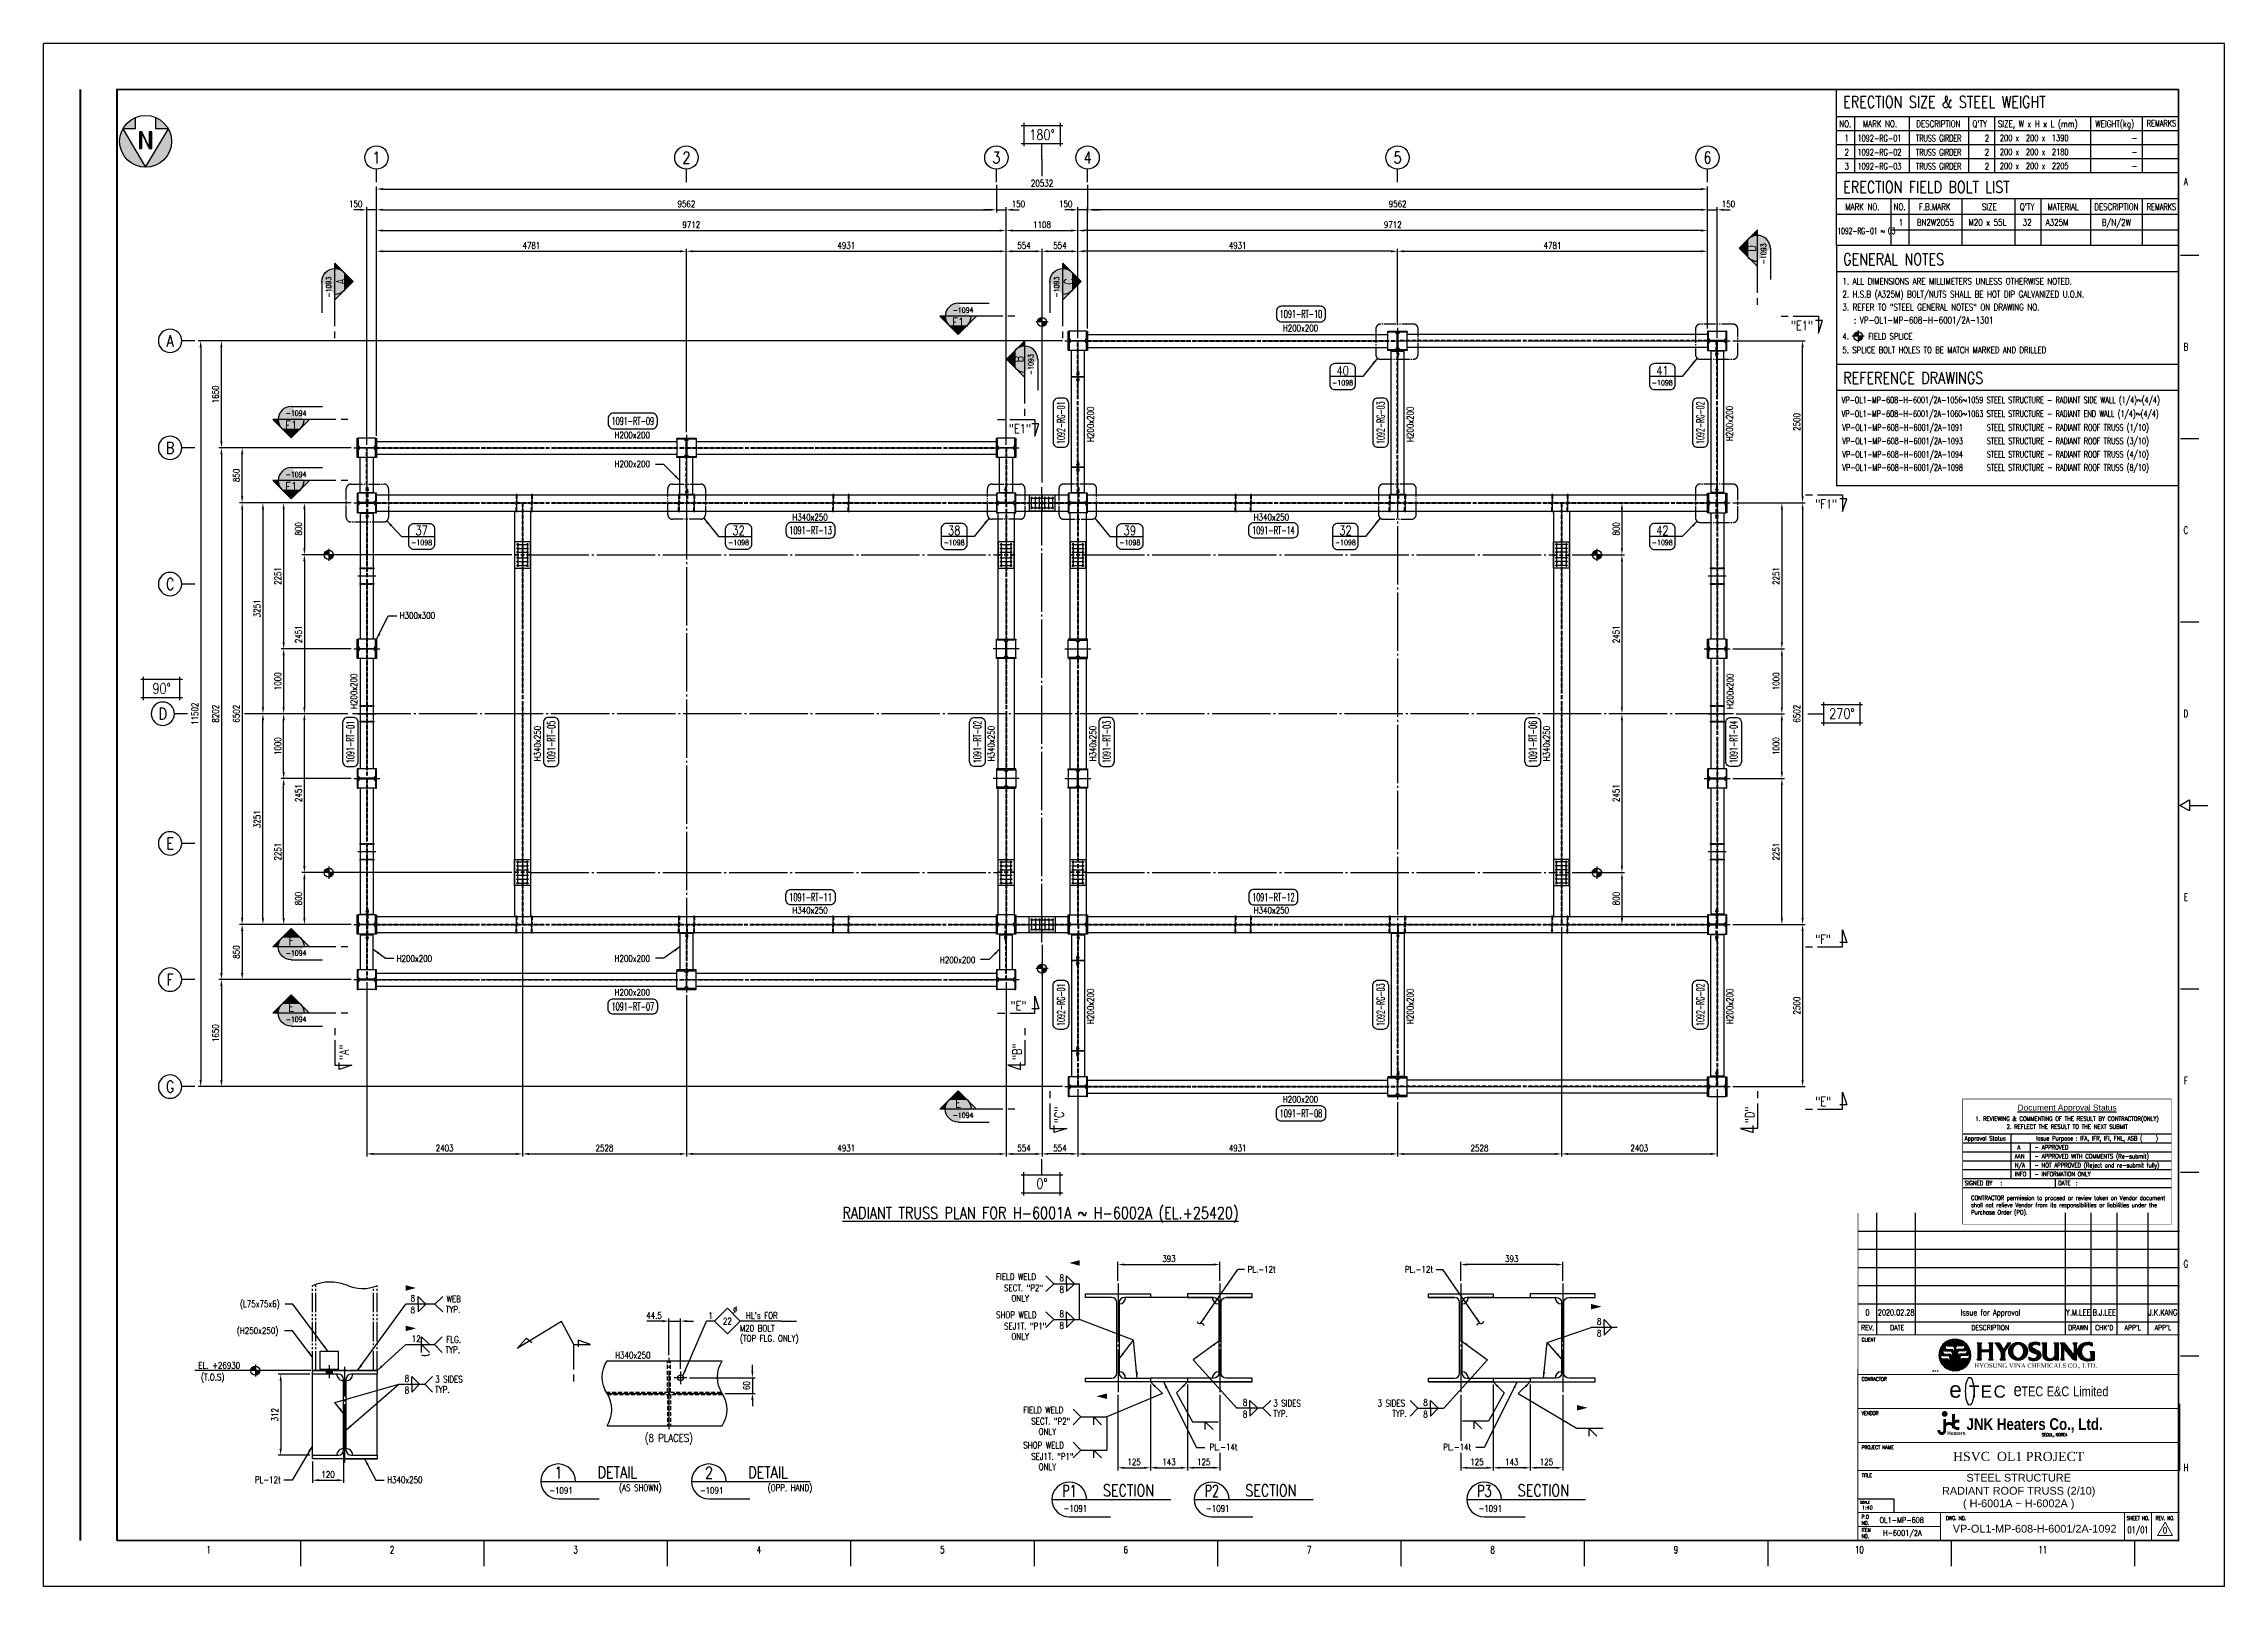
# Model space of a CAD drawing. Header units: millimetres. Extents: x 0 to 232280, y -26939 to 23794.
# Drawn here: x 91015 to 124655, y 0 to 23794 of the extents above; entities that cross this region are included whole.
import ezdxf
from ezdxf.enums import TextEntityAlignment as Align

# ---------------------------------------------------------------- set-up
doc = ezdxf.new("R2010")
doc.units = ezdxf.units.MM
doc.header["$LTSCALE"] = 30
for name, pattern in [('HIDDEN', [9.525, 6.35, -3.175]), ('HIDDEN2', [0.1875, 0.125, -0.0625]), ('JNK-CENTER', [34, 30, -1.5, 1, -1.5]), ('JNK-HIDDEN', [3, 2, -1]), ('JNK-PHANTOM', [15, 10, -1, 1, -1, 1, -1]), ('PH2', [15, 10, -1, 1, -1, 1, -1])]:
    doc.linetypes.add(name, pattern=pattern)
for name, color, linetype in [('9', 2, 'HIDDEN2'), ('BODER', 7, 'Continuous'), ('border', 130, 'Continuous'), ('CEN-R', 1, 'JNK-CENTER'), ('CON-C', 4, 'Continuous'), ('CON-G', 3, 'Continuous'), ('CON-R', 1, 'Continuous'), ('CON-W', 7, 'Continuous'), ('CON-Y', 2, 'Continuous'), ('det', 2, 'PH2'), ('Dim-W', 7, 'Continuous'), ('FORM', 7, 'Continuous'), ('HID-Y', 2, 'JNK-HIDDEN'), ('PHA-M', 6, 'JNK-PHANTOM'), ('STL-OBJT', 7, 'Continuous'), ('TITLE', 7, 'Continuous'), ('TXT-C', 4, 'Continuous'), ('TXT-G', 3, 'Continuous'), ('TXT-Y', 2, 'Continuous'), ('TXTN-G', 3, 'Continuous'), ('TXTT-C', 4, 'Continuous')]:
    doc.layers.add(name, color=color, linetype=linetype)
doc.styles.add('Arial', font='arial.ttf', dxfattribs={"height": 0.2})
doc.styles.add('Logo', font='ARIALNB.TTF', dxfattribs={"width": 0.8})
doc.styles.add('ROMANS', font='ROMANS.shx', dxfattribs={"width": 0.8})
doc.styles.add('SIMPLEX', font='simplex.shx', dxfattribs={"width": 0.8})
doc.styles.get("Standard").update_dxf_attribs({"font": 'romans.shx', "width": 0.8, "bigfont": 'whgtxt.shx'})
doc.styles.add('time', font='times.ttf', dxfattribs={"height": 5})
doc.styles.add('USER1', font='swiss.ttf', dxfattribs={"width": 0.8, "height": 5})
doc.dimstyles.new('DIM40', dxfattribs={"dimscale": 40, "dimtxt": 2.5, "dimasz": 2.5, "dimexe": 1, "dimexo": 1, "dimgap": 1, "dimtad": 1, "dimdec": 0, "dimdsep": 46, "dimtxsty": 'SIMPLEX', "dimcen": 0, "dimclrd": 7, "dimclre": 7, "dimclrt": 2, "dimadec": 1, "dimazin": 2, "dimtfac": 1, "dimtdec": 0, "dimtix": 1, "dimtmove": 2, "dimatfit": 2, "dimfxl": 1, "dimtolj": 1, "dimtzin": 0, "dimarcsym": 1})
doc.dimstyles.new('DIM40x4', dxfattribs={"dimscale": 40, "dimtxt": 2.5, "dimasz": 2.5, "dimexe": 1, "dimexo": 1, "dimgap": 1, "dimtad": 1, "dimdec": 1, "dimlfac": 0.25, "dimdsep": 46, "dimtxsty": 'SIMPLEX', "dimcen": 2.5, "dimclrd": 7, "dimclre": 7, "dimclrt": 2, "dimadec": 1, "dimazin": 2, "dimtfac": 1, "dimtdec": 1, "dimtmove": 2, "dimatfit": 3, "dimfxl": 1, "dimtfill": 1, "dimtolj": 1, "dimtzin": 0, "dimarcsym": 1})

msp = doc.modelspace()

# ---------------------------------------------------------------- texts
at = {"color": 2, "lineweight": 0}
msp.add_text('1:40', height=55.204, dxfattribs=at).set_placement((119146.53, 1188.08), align=Align.CENTER)
at = {"layer": 'BODER', "color": 7, "style": 'ROMANS'}
for s, height, width, p in [('0', 92, 0.7, (119150.02, 4225.18)), ('2020.02.28', 92, 0.65, (119591.38, 4225.18)), ('Y.M.LEE', 92, 0.7, (122401.98, 4225.18)), ('B.J.LEE', 92, 0.7, (122801.98, 4225.18)), ('J.K.KANG', 92, 0.7, (123706.57, 4225.18)), ('0', 100, 0.7, (123739.15, 864.6))]:
    msp.add_text(s, height=height, dxfattribs=dict(at, width=width)).set_placement(p, align=Align.MIDDLE)
at = {"layer": 'BODER', "color": 7, "style": 'ROMANS', "width": 0.7}
msp.add_text('Issue for Approval', height=92, dxfattribs=at).set_placement((121047.18, 4225.18), align=Align.MIDDLE_CENTER)
at = {"layer": 'BODER', "color": 7, "style": 'Arial'}
for s, p in [('STEEL STRUCTURE', (121481.98, 1676.19)), ('RADIANT ROOF TRUSS (2/10)', (121481.98, 1459.78)), ('( H-6001A ~ H-6002A )', (121481.98, 1265.86))]:
    msp.add_text(s, height=120, dxfattribs=at).set_placement(p, align=Align.MIDDLE)
msp.add_text('VP-OL1-MP-608-H-6001/2A-1092', height=120, dxfattribs=at).set_placement((121728.31, 829.26), align=Align.CENTER)
at = {"layer": 'CON-G', "style": 'SIMPLEX', "width": 0.6}
for p in [(123457.96, 22514.51), (123457.96, 21226.51)]:
    msp.add_text('REMARKS', height=100, dxfattribs=at).set_placement(p)
at = {"layer": 'CON-W', "color": 2, "style": 'SIMPLEX', "width": 0.8}
for s, p in [('8', (106686.08, 4708.44)), ('8', (96676.07, 4392.86)), ('8', (106686.08, 4528.44)), ('8', (96676.07, 4212.86)), ('8', (106686.08, 4153.54)), ('8', (106686.08, 3973.54)), ('8', (114976.23, 4033.94)), ('12', (96695.65, 3769.45)), ('8', (114976.23, 3853.94)), ('8', (96584.93, 3156.28)), ('8', (96584.93, 2976.28)), ('8', (109513.53, 2786.26)), ('8', (109513.53, 2606.26)), ('8', (112298.15, 2786.26)), ('8', (112298.15, 2606.26))]:
    msp.add_text(s, height=100, dxfattribs=at).set_placement(p)
at = {"layer": 'CON-Y', "style": 'SIMPLEX', "width": 0.8}
for s, height, p in [('H200x200', 100, (110130.45, 19356.56)), ('H200x200', 100, (99822.77, 17706.56)), ('H200x200', 100, (99823.93, 17260.74)), ('H340x250', 100, (102566.27, 16440.66)), ('H340x250', 100, (109682.57, 16440.66)), ('H300x300', 100, (96508.23, 14925.46)), ('H340x250', 100, (102566.27, 10377.15)), ('H340x250', 100, (109682.57, 10377.15)), ('H200x200', 100, (96461.74, 9633.05)), ('H200x200', 100, (99823.93, 9634.81)), ('H200x200', 100, (104840.92, 9610.94)), ('H200x200', 100, (99822.77, 9111.25)), ('H200x200', 100, (110130.45, 7461.25)), ('(L75x75x6)', 100, (94043.64, 4306.93)), ('(H250x250)', 100, (93995.27, 3894.22)), ('EL. +26930', 100, (93402.48, 3358.08)), ('H340x250', 100, (99832.52, 3515.47, 0)), ('(T.O.S)', 100, (93442.67, 3177.51)), ('SEOUL, KOREA', 44.8448, (121840.67, 2317.14)), ('PL-12t', 100, (94275.53, 1593.48)), ('H340x250', 100, (96314.22, 1593.48))]:
    msp.add_text(s, height=height, dxfattribs=at).set_placement(p)
for s, p in [('H200x200', (107214.43, 17649.94)), ('H200x200', (112145.43, 17649.94)), ('H200x200', (95851.7, 13532.48)), ('H200x200', (117079.99, 13532.48)), ('H340x250', (98682.36, 12726.37)), ('H340x250', (105682.33, 12726.37)), ('H340x250', (107249.36, 12726.37)), ('H340x250', (114249.33, 12726.37)), ('H200x200', (107214.43, 8673.58)), ('H200x200', (112145.43, 8673.58)), ('H200x200', (117076.43, 8673.58))]:
    msp.add_text(s, height=100, rotation=90, dxfattribs=at).set_placement(p)
at = {"layer": 'TXT-C', "style": 'SIMPLEX', "width": 0.8}
for s, p in [('ERECTION SIZE & STEEL WEIGHT', (118775.04, 22805.78)), ('ERECTION FIELD BOLT LIST', (118775.04, 21493.46)), ('GENERAL NOTES', (118775.04, 20378.83)), ('REFERENCE DRAWINGS', (118775.04, 18548.05))]:
    msp.add_text(s, height=180, dxfattribs=at).set_placement(p)
msp.add_text('%%URADIANT TRUSS PLAN FOR H-6001A ~ H-6002A (EL.+25420)', height=180, dxfattribs=at).set_placement((106392.31, 5747.29), align=Align.MIDDLE)
at = {"layer": 'TXT-G', "style": 'SIMPLEX', "width": 0.8}
for s, p in [('NO.', (118715.36, 22506.83)), ('MARK NO.', (119077.45, 22506.83)), ('DESCRIPTION', (119901.86, 22506.83)), ("Q'TY", (120768.23, 22506.83)), ('SIZE, W x H x L (mm)', (121162.8, 22506.83)), ('WEIGHT(kg)', (122666.06, 22506.83)), ('MARK NO.', (118807.44, 21226.51)), ('NO.', (119552.14, 21226.51)), ('F.B.MARK', (119941.9, 21226.51)), ('SIZE', (120914.81, 21226.51)), ("Q'TY", (121499.35, 21226.51)), ('MATERIAL', (121927.24, 21226.51))]:
    msp.add_text(s, height=100, dxfattribs=at).set_placement(p)
msp.add_text('DESCRIPTION', height=100, dxfattribs=at).set_placement((122988.66, 21226.51), align=Align.CENTER)
at = {"layer": 'TXT-Y', "style": 'SIMPLEX'}
for s, height, width, p in [('1', 100, 0.8, (118795.7, 22284.83)), ('1092-RG-01', 100, 0.7, (118995.36, 22284.83)), ('TRUSS GIRDER', 100, 0.65, (119898.92, 22284.83)), ('  2', 100, 0.8, (120848.57, 22284.83)), ('200 x  200 x  1390', 100, 0.75, (121191.38, 22289)), ('2', 100, 0.8, (118795.7, 22068.83)), ('3', 100, 0.8, (118795.7, 21852.83)), ('1092-RG-02', 100, 0.7, (118995.36, 22068.83)), ('1092-RG-03', 100, 0.7, (118995.36, 21852.83)), ('TRUSS GIRDER', 100, 0.65, (119898.92, 22068.83)), ('TRUSS GIRDER', 100, 0.65, (119898.92, 21852.83)), ('  2', 100, 0.8, (120848.57, 22068.83)), ('  2', 100, 0.8, (120848.57, 21852.83)), ('200 x  200 x  2180', 100, 0.75, (121191.38, 22073)), ('200 x  200 x  2205', 100, 0.75, (121191.38, 21857)), ('1092-RG-01 ~ 03', 100, 0.55, (118687.4, 20854.31)), ('1', 100, 0.8, (119632.48, 20986.51)), ('32', 100, 0.8, (121544.96, 20986.51)), ('A325M', 100, 0.8, (121898.35, 20986.51)), ('2. H.S.B (A325M) BOLT/NUTS SHALL BE HOT DIP GALVANIZED U.O.N.', 100, 0.8, (118762.92, 19878.83)), ('1. ALL DIMENSIONS ARE MILLIMETERS UNLESS OTHERWISE NOTED.', 100, 0.8, (118762.92, 20078.83)), ('3. REFER TO "STEEL GENERAL NOTES" ON DRAWING NO. ', 100, 0.8, (118762.92, 19678.83)), ('   : VP-OL1-MP-608-H-6001/2A-1301', 100, 0.8, (118762.92, 19478.83)), ('4.     FIELD SPLICE', 97.1429, 0.8, (118762.92, 19230.07)), ('5. SPLICE BOLT HOLES TO BE MATCH MARKED AND DRILLED', 97.1429, 0.8, (118762.92, 19021.01)), ('VP-OL1-MP-608-H-6001/2A-1056~1059', 100, 0.65, (118753.32, 18248.05)), ('STEEL STRUCTURE - RADIANT SIDE WALL (1/4)~(4/4)', 100, 0.65, (120988.8, 18248.05)), ('VP-OL1-MP-608-H-6001/2A-1060~1063', 100, 0.65, (118753.32, 18036.25)), ('VP-OL1-MP-608-H-6001/2A-1091', 100, 0.65, (118761.58, 17824.44)), ('STEEL STRUCTURE - RADIANT END WALL (1/4)~(4/4)', 100, 0.65, (120988.8, 18036.25)), ('STEEL STRUCTURE - RADIANT ROOF TRUSS (1/10) ', 100, 0.65, (120991.56, 17824.44)), ('VP-OL1-MP-608-H-6001/2A-1093', 100, 0.65, (118761.58, 17614.96)), ('VP-OL1-MP-608-H-6001/2A-1094', 100, 0.65, (118761.58, 17409.68)), ('STEEL STRUCTURE - RADIANT ROOF TRUSS (3/10) ', 100, 0.65, (120991.56, 17614.96)), ('STEEL STRUCTURE - RADIANT ROOF TRUSS (4/10) ', 100, 0.65, (120991.56, 17409.68)), ('VP-OL1-MP-608-H-6001/2A-1098', 100, 0.65, (118761.58, 17206.63)), ('STEEL STRUCTURE - RADIANT ROOF TRUSS (8/10) ', 100, 0.65, (120991.56, 17206.63)), ('M20 BOLT', 100, 0.8, (101756.69, 3931.03)), ('(TOP FLG. ONLY)', 100, 0.8, (101756.69, 3774.91))]:
    msp.add_text(s, height=height, dxfattribs=dict(at, width=width)).set_placement(p)
at = {"layer": 'TXT-Y', "style": 'SIMPLEX', "width": 0.8}
for p in [(123312.47, 22289.89), (123312.47, 22073.89), (123312.47, 21857.89)]:
    msp.add_text('-', height=100, dxfattribs=at).set_placement(p, align=Align.RIGHT)
at = {"layer": 'TXT-Y', "color": 2, "style": 'SIMPLEX', "width": 0.8}
for s, p in [('BN2W2055', (119910.63, 20986.51)), ('M20 x 55L', (120708.39, 20986.51))]:
    msp.add_text(s, height=100, dxfattribs=at).set_placement(p)
at = {"layer": 'TXT-Y', "style": 'SIMPLEX', "width": 0.8}
for s, p in [('B/N/2W', (122988.66, 20985.59)), ('PL.-12t', (109804.78, 4839.91)), ('PL.-12t', (112231.59, 4839.91))]:
    msp.add_text(s, height=100, dxfattribs=at).set_placement(p, align=Align.CENTER)
msp.add_text('H200x200', height=100, rotation=90, dxfattribs=at).set_placement((117071.53, 17662.91))
for s, p in [('FIELD WELD', (105707.96, 4776.88)), ('WEB', (97231.92, 4432.06)), ('SECT. "P2"', (105829.97, 4603.25)), ('ONLY', (105944.1, 4443.25)), ('TYP.', (97220.49, 4272.06)), ('SHOP WELD', (105707.96, 4187.73)), ('SEJ1T. "P1"', (105829.97, 4014.1)), ('FLG.', (97226.04, 3808.65)), ('ONLY', (105944.1, 3854.1)), ('TYP.', (97214.62, 3648.65)), ('TYP.', (97055.36, 3035.48)), ('3 SIDES', (97055.36, 3195.48)), ('FIELD WELD', (106127.97, 2720.79)), ('TYP.', (109983.95, 2665.46)), ('3 SIDES', (109983.95, 2825.46)), ('3 SIDES', (111591.47, 2825.46)), ('TYP.', (111820.04, 2665.46)), ('SECT. "P2"', (106249.98, 2547.16)), ('ONLY', (106364.1, 2387.16)), ('SHOP WELD', (106127.97, 2177.47)), ('SEJ1T. "P1"', (106249.98, 2003.84)), ('ONLY', (106364.1, 1843.84))]:
    msp.add_text(s, height=100, dxfattribs=at).set_placement(p, align=Align.MIDDLE_LEFT)
at = {"layer": 'TXTN-G', "style": 'SIMPLEX', "width": 0.8}
msp.add_text('(8 PLACES)', height=120, dxfattribs=at).set_placement((100660.62, 2229.58), align=Align.CENTER)

# ---------------------------------------------------------------- blocks, each defined once
blk = doc.blocks.new('northmark')
at = {"layer": 'CON-Y'}
h = blk.add_hatch(color=256, dxfattribs=at)
edge = h.paths.add_edge_path()
edge.add_line((-8.77, -4.8), (0, 10))
edge.add_arc((0, 0), 10, 90, 208.6854)
h = blk.add_hatch(color=256, dxfattribs=at)
edge = h.paths.add_edge_path()
edge.add_line((0, 10), (8.77, -4.8))
edge.add_arc((0, 0), 10, 331.3146, 450)
h = blk.add_hatch(color=256, dxfattribs=at)
edge = h.paths.add_edge_path()
edge.add_arc((0, 0), 10, 208.6854, 246.42182)
edge.add_line((-4, -9.16), (-4, -4.8))
edge.add_line((-4, -4.8), (-8.77, -4.8))
edge = h.paths.add_edge_path()
edge.add_line((1.43, -3.67), (-1.44, 2.27))
edge.add_line((-1.44, 2.27), (-1.44, 2.73))
edge.add_line((-1.44, 2.73), (1.44, -3.18))
edge.add_line((1.44, -3.18), (1.44, -3.67))
blk.add_hatch(color=256, dxfattribs=at).paths.add_polyline_path([(1.43, -3.67), (2.4, -3.67), (2.4, 2.73), (1.44, 2.73), (1.44, -3.18), (-1.44, 2.73), (-2.4, 2.73), (-2.4, -3.67), (-1.44, -3.67), (-1.44, 2.27)])
h = blk.add_hatch(color=256, dxfattribs=at)
edge = h.paths.add_edge_path()
edge.add_line((8.77, -4.8), (4, -4.8))
edge.add_line((4, -4.8), (4, -9.16))
edge.add_arc((0, 0), 10, 293.57818, 331.3146)
edge = h.paths.add_edge_path()
edge.add_line((1.43, -3.67), (2.4, -3.67))
edge.add_line((2.4, -3.67), (2.4, 2.73))
edge.add_line((2.4, 2.73), (1.44, 2.73))
edge.add_line((1.44, 2.73), (1.44, -3.67))
blk.add_lwpolyline([(4, -9.16), (4, -4.8), (8.77, -4.8), (0, 10), (-8.77, -4.8), (-4, -4.8), (-4, -9.16)], dxfattribs=at)
blk.add_lwpolyline([(-1.44, 2.73), (-2.4, 2.73), (-2.4, -3.67), (-1.44, -3.67), (-1.44, 2.27), (1.43, -3.67), (2.4, -3.67), (2.4, 2.73), (1.44, 2.73), (1.44, -3.18)], close=True, dxfattribs=at)
blk.add_circle((0, 0), 10, dxfattribs=at)
blk = doc.blocks.new('etc')
at = {"color": 3}
blk.add_ellipse((25.31, -6.18), major_axis=(0, 5.34), ratio=0.29564, dxfattribs=at)
at = {"color": 6, "style": 'USER1'}
for s, height, p in [('e', 6.25, (17.39, -8.68)), ('T', 4.7, (25.03, -8.68)), ('E', 4.7, (29.55, -8.68)), ('C', 4.7, (34.52, -8.68))]:
    blk.add_text(s, height=height, dxfattribs=at).set_placement(p)
at = {"color": 4, "style": 'USER1', "width": 0.8}
for s, height, p in [('e', 5.1, (42.22, -8.11)), ('TEC', 3.781, (45.22, -8.15)), ('E&C', 3.781, (55.01, -8.15)), ('Limited', 3.781, (65.2, -8.15))]:
    blk.add_text(s, height=height, dxfattribs=at).set_placement(p)
blk = doc.blocks.new('TITLE')
at = {"color": 7}
for p, q in [((841, 594.85), (0, 594.85)), ((0, 0), (0, 594.85)), ((841, 0), (841, 594.85)), ((824.02, 513.34), (831.1, 513.34)), ((824.02, 442.6), (831.1, 442.6)), ((824.02, 371.87), (831.1, 371.87)), ((823.88, 301.14), (827.42, 303.26)), ((827.56, 303.26), (827.56, 299.02)), ((827.56, 299.02), (823.88, 301.14)), ((827.56, 301.14), (834.63, 301.14)), ((824.02, 230.41), (831.1, 230.41)), ((824.02, 159.68), (831.1, 159.68)), ((824.02, 88.95), (831.1, 88.95)), ((823.67, 70.34), (823.67, 44.64)), ((99.02, 17.68), (99.02, 7.78)), ((169.76, 17.68), (169.76, 7.78)), ((240.49, 17.68), (240.49, 7.78)), ((311.22, 17.68), (311.22, 7.78)), ((381.95, 17.68), (381.95, 7.78)), ((452.68, 17.68), (452.68, 7.78)), ((523.41, 17.68), (523.41, 7.78)), ((594.15, 17.68), (594.15, 7.78)), ((664.88, 17.68), (664.88, 7.78)), ((735.61, 17.68), (735.61, 7.78)), ((806.34, 17.68), (806.34, 7.78)), ((841, 0), (0, 0))]:
    blk.add_line(p, q, dxfattribs=at)
at = {"color": 5}
for p, q in [((731.11, 90.5), (733.27, 92.66)), ((731.12, 90.55), (733.27, 92.7)), ((731.13, 90.6), (733.27, 92.74)), ((731.14, 90.65), (733.27, 92.78)), ((731.16, 90.7), (733.27, 92.81)), ((731.17, 90.75), (733.27, 92.85)), ((731.18, 90.8), (733.27, 92.89)), ((731.2, 90.86), (733.27, 92.93)), ((731.22, 90.91), (733.27, 92.97)), ((731.23, 90.97), (733.27, 93.01)), ((731.25, 91.02), (733.27, 93.04)), ((731.27, 91.08), (733.27, 93.08)), ((731.29, 91.13), (733.27, 93.12)), ((731.31, 91.19), (733.27, 93.16)), ((731.33, 91.25), (733.27, 93.2)), ((731.35, 91.31), (733.27, 93.23)), ((731.37, 91.37), (733.27, 93.27)), ((731.4, 91.44), (733.27, 93.31)), ((731.42, 91.5), (733.27, 93.35)), ((731.45, 91.57), (733.27, 93.39)), ((731.48, 91.63), (733.27, 93.43)), ((731.51, 91.7), (733.27, 93.46)), ((731.54, 91.77), (733.27, 93.5)), ((731.58, 91.85), (733.27, 93.54)), ((731.61, 91.92), (733.27, 93.58)), ((731.65, 92), (734.26, 94.6)), ((731.7, 92.08), (734.18, 94.56)), ((731.74, 92.17), (734.09, 94.51)), ((731.79, 92.25), (734, 94.46)), ((731.85, 92.35), (733.91, 94.41)), ((731.91, 92.45), (733.81, 94.34)), ((731.98, 92.56), (733.7, 94.27)), ((732.06, 92.68), (733.58, 94.19)), ((732.16, 92.81), (733.44, 94.09)), ((732.29, 92.98), (733.28, 93.97)), ((732.4, 91.75), (733.27, 92.62)), ((732.44, 91.75), (733.27, 92.58)), ((732.47, 91.75), (733.27, 92.55)), ((732.48, 93.21), (733.05, 93.78)), ((733.28, 93.58), (734.33, 94.64)), ((733.31, 93.58), (734.41, 94.68)), ((733.35, 93.58), (734.48, 94.71)), ((733.39, 93.58), (734.55, 94.75)), ((733.43, 93.58), (734.62, 94.78)), ((733.47, 93.58), (734.69, 94.81)), ((733.5, 93.58), (734.76, 94.83)), ((733.54, 93.58), (734.82, 94.86)), ((733.58, 93.58), (734.88, 94.88)), ((733.62, 93.58), (734.94, 94.91)), ((733.66, 93.58), (735, 94.93)), ((733.7, 93.09), (735.76, 95.15)), ((733.7, 93.13), (735.71, 95.14)), ((733.7, 93.17), (735.66, 95.12)), ((733.7, 93.21), (735.61, 95.11)), ((733.7, 93.25), (735.56, 95.1)), ((733.7, 93.28), (735.5, 95.09)), ((733.7, 93.32), (735.45, 95.07)), ((733.7, 93.36), (735.4, 95.06)), ((733.7, 93.4), (735.35, 95.04)), ((733.7, 93.44), (735.29, 95.03)), ((733.7, 93.47), (735.24, 95.01)), ((733.7, 93.51), (735.18, 94.99)), ((733.7, 93.55), (735.12, 94.97)), ((733.7, 93.58), (735.06, 94.95)), ((733.71, 93.03), (735.85, 95.17)), ((733.71, 93.06), (735.81, 95.16)), ((733.72, 93), (735.9, 95.18)), ((733.73, 92.97), (735.95, 95.19)), ((733.74, 92.94), (736, 95.2)), ((733.75, 92.92), (736.04, 95.2)), ((733.77, 92.89), (736.09, 95.21)), ((733.78, 92.87), (736.13, 95.22)), ((733.8, 92.85), (736.18, 95.23)), ((733.82, 92.83), (736.22, 95.23)), ((733.84, 92.81), (736.27, 95.24)), ((733.86, 92.79), (736.31, 95.24)), ((733.88, 92.78), (736.36, 95.25)), ((733.91, 92.76), (736.4, 95.25)), ((733.93, 92.75), (736.44, 95.26)), ((733.96, 92.74), (736.48, 95.26)), ((733.99, 92.73), (736.53, 95.27)), ((734.02, 92.72), (736.57, 95.27)), ((734.05, 92.71), (736.61, 95.27)), ((734.08, 92.71), (736.65, 95.28)), ((734.12, 92.71), (736.69, 95.28)), ((734.16, 92.71), (736.73, 95.28)), ((734.2, 92.71), (736.77, 95.28)), ((734.23, 92.71), (736.81, 95.29)), ((734.27, 92.71), (736.85, 95.29)), ((734.31, 92.71), (736.89, 95.29)), ((734.35, 92.71), (736.93, 95.29)), ((734.39, 92.71), (736.97, 95.29)), ((734.43, 92.71), (737.01, 95.29)), ((734.46, 92.71), (737.05, 95.29)), ((734.5, 92.71), (737.09, 95.29)), ((734.54, 92.71), (737.12, 95.29)), ((734.58, 92.71), (737.16, 95.29)), ((734.62, 92.71), (737.2, 95.29)), ((734.65, 92.71), (737.24, 95.29)), ((734.69, 92.71), (737.27, 95.29)), ((734.73, 92.71), (737.31, 95.29)), ((734.77, 92.71), (737.35, 95.29)), ((734.81, 92.71), (737.38, 95.28)), ((734.85, 92.71), (737.42, 95.28)), ((734.88, 92.71), (737.46, 95.28)), ((734.92, 92.71), (737.49, 95.28)), ((734.96, 92.71), (737.53, 95.28)), ((735, 92.71), (737.56, 95.27)), ((735.04, 92.71), (737.6, 95.27)), ((735.07, 92.71), (737.63, 95.27)), ((735.11, 92.71), (737.67, 95.26)), ((735.15, 92.71), (737.7, 95.26)), ((735.19, 92.71), (737.74, 95.26)), ((735.23, 92.71), (737.77, 95.25)), ((735.27, 92.71), (737.81, 95.25)), ((735.3, 92.71), (737.84, 95.24)), ((735.34, 92.71), (737.87, 95.24)), ((735.38, 92.71), (737.91, 95.24)), ((735.42, 92.71), (737.94, 95.23)), ((735.46, 92.71), (737.97, 95.23)), ((735.5, 92.71), (738.01, 95.22)), ((735.53, 92.71), (738.04, 95.22)), ((735.57, 92.71), (738.07, 95.21)), ((735.61, 92.71), (738.11, 95.2)), ((735.65, 92.71), (738.14, 95.2)), ((735.69, 92.71), (738.17, 95.19)), ((735.72, 92.71), (738.2, 95.19)), ((735.76, 92.71), (738.24, 95.18)), ((735.8, 92.71), (738.27, 95.17)), ((735.84, 92.71), (738.3, 95.17)), ((735.88, 92.71), (738.33, 95.16)), ((735.92, 92.71), (738.36, 95.16)), ((735.95, 92.71), (738.39, 95.15)), ((735.99, 92.71), (738.43, 95.14)), ((736.03, 92.71), (738.46, 95.13)), ((736.07, 92.71), (738.49, 95.13)), ((736.11, 92.71), (738.52, 95.12)), ((736.14, 92.71), (738.55, 95.11)), ((736.18, 92.71), (738.58, 95.1)), ((736.22, 92.71), (738.61, 95.1)), ((736.26, 92.71), (738.64, 95.09)), ((736.29, 92.7), (738.67, 95.08)), ((736.33, 92.7), (738.7, 95.07)), ((736.36, 92.69), (738.73, 95.06)), ((736.39, 92.69), (738.76, 95.06)), ((736.42, 92.68), (738.79, 95.05)), ((736.45, 92.67), (738.82, 95.04)), ((736.48, 92.66), (738.85, 95.03)), ((736.5, 92.65), (738.88, 95.02)), ((736.53, 92.63), (738.91, 95.01)), ((736.55, 92.62), (738.94, 95)), ((736.58, 92.6), (738.96, 94.99)), ((736.6, 92.59), (738.99, 94.98)), ((736.62, 92.57), (739.02, 94.97)), ((736.64, 92.56), (739.05, 94.96)), ((736.66, 92.54), (739.08, 94.95)), ((736.68, 92.52), (739.11, 94.94)), ((736.7, 92.5), (739.14, 94.93)), ((736.72, 92.48), (739.16, 94.92)), ((736.74, 92.46), (739.19, 94.91)), ((736.76, 92.44), (739.22, 94.9)), ((736.77, 92.42), (739.25, 94.89)), ((736.79, 92.4), (739.27, 94.88)), ((736.8, 92.37), (739.3, 94.87)), ((736.82, 92.35), (739.33, 94.86)), ((736.83, 92.32), (739.36, 94.85)), ((736.84, 92.3), (739.38, 94.84)), ((736.85, 92.27), (739.41, 94.83)), ((736.86, 92.24), (739.44, 94.82)), ((736.87, 92.21), (739.47, 94.81)), ((736.88, 92.18), (739.49, 94.79)), ((736.88, 92.15), (739.52, 94.78)), ((736.89, 92.12), (739.55, 94.77)), ((736.89, 92.08), (739.57, 94.76)), ((736.9, 92.05), (739.6, 94.75)), ((736.9, 92.01), (739.62, 94.74)), ((736.9, 91.97), (739.65, 94.72)), ((737.55, 92.59), (739.68, 94.71)), ((737.64, 92.64), (739.7, 94.7)), ((737.71, 92.67), (739.73, 94.69)), ((737.76, 92.69), (739.75, 94.67)), ((737.81, 92.7), (739.78, 94.66)), ((737.86, 92.7), (739.81, 94.65)), ((737.9, 92.71), (739.83, 94.64)), ((737.94, 92.71), (739.86, 94.62)), ((737.98, 92.71), (739.88, 94.61)), ((738.02, 92.71), (739.91, 94.6)), ((738.05, 92.71), (739.93, 94.58)), ((738.09, 92.71), (739.96, 94.57)), ((738.13, 92.71), (739.98, 94.56)), ((738.17, 92.71), (740.01, 94.54)), ((738.21, 92.71), (740.03, 94.53)), ((738.25, 92.71), (740.06, 94.52)), ((738.28, 92.71), (740.08, 94.5)), ((738.32, 92.71), (740.1, 94.49)), ((738.36, 92.71), (740.13, 94.48)), ((738.4, 92.71), (740.15, 94.46)), ((738.44, 92.71), (740.18, 94.45)), ((738.47, 92.71), (740.2, 94.43)), ((738.51, 92.71), (740.22, 94.42)), ((738.55, 92.71), (740.25, 94.41)), ((738.59, 92.71), (740.27, 94.39)), ((738.63, 92.71), (740.3, 94.38)), ((738.67, 92.71), (740.32, 94.36)), ((738.7, 92.71), (740.34, 94.35)), ((738.74, 92.71), (740.37, 94.33)), ((738.78, 92.71), (740.39, 94.32)), ((738.82, 92.71), (740.41, 94.3)), ((738.86, 92.71), (740.44, 94.29)), ((738.9, 92.71), (740.46, 94.27)), ((738.93, 92.71), (740.48, 94.26)), ((738.97, 92.71), (740.5, 94.24)), ((739.01, 92.71), (740.53, 94.23)), ((739.05, 92.71), (740.55, 94.21)), ((739.09, 92.71), (740.57, 94.19)), ((739.12, 92.71), (740.59, 94.18)), ((739.16, 92.71), (740.62, 94.16)), ((739.2, 92.71), (740.64, 94.15)), ((739.24, 92.71), (740.66, 94.13)), ((739.28, 92.71), (740.68, 94.11)), ((739.32, 92.71), (740.71, 94.1)), ((739.35, 92.71), (740.73, 94.08)), ((739.39, 92.71), (740.75, 94.07)), ((739.43, 92.71), (740.77, 94.05)), ((739.47, 92.71), (740.79, 94.03)), ((739.51, 92.71), (740.81, 94.02)), ((739.54, 92.71), (740.84, 94)), ((739.58, 92.71), (740.45, 93.58)), ((739.62, 92.71), (740.45, 93.54)), ((739.66, 92.71), (740.45, 93.5)), ((739.7, 92.71), (740.45, 93.46)), ((739.74, 92.71), (740.45, 93.43)), ((739.77, 92.71), (740.45, 93.39)), ((739.81, 92.71), (740.45, 93.35)), ((739.85, 92.71), (740.45, 93.31)), ((739.89, 92.71), (740.45, 93.27)), ((739.93, 92.71), (740.45, 93.23)), ((739.96, 92.71), (740.45, 93.2)), ((740, 92.71), (740.45, 93.16)), ((740, 90.88), (741.97, 92.84)), ((740.04, 92.71), (740.45, 93.12)), ((740.04, 90.88), (741.99, 92.82)), ((740.08, 92.71), (740.45, 93.08)), ((740.08, 90.88), (742, 92.8)), ((740.12, 90.88), (742.02, 92.78)), ((740.13, 92.72), (740.44, 93.04)), ((740.16, 90.88), (742.04, 92.75)), ((740.18, 92.73), (740.43, 92.98)), ((740.2, 90.88), (742.05, 92.73)), ((740.23, 90.88), (742.07, 92.71)), ((740.25, 92.76), (740.4, 92.91)), ((740.27, 90.88), (742.08, 92.69)), ((740.31, 90.88), (742.1, 92.66)), ((740.35, 90.88), (742.11, 92.64)), ((740.39, 90.88), (742.13, 92.62)), ((740.42, 90.88), (742.15, 92.6)), ((740.46, 93.58), (740.86, 93.98)), ((740.5, 93.58), (740.88, 93.97)), ((740.53, 93.58), (740.9, 93.95)), ((740.57, 93.58), (740.92, 93.93)), ((740.61, 93.58), (740.94, 93.91)), ((740.65, 93.58), (740.96, 93.9)), ((740.69, 93.58), (740.98, 93.88)), ((740.72, 93.58), (741.01, 93.86)), ((740.76, 93.58), (741.03, 93.85)), ((740.78, 91.69), (741.95, 92.86)), ((740.8, 93.58), (741.05, 93.83)), ((740.83, 91.77), (741.94, 92.89)), ((740.84, 93.58), (741.07, 93.81)), ((740.85, 91.84), (741.92, 92.91)), ((740.87, 91.94), (741.89, 92.95)), ((740.87, 91.89), (741.9, 92.93)), ((740.88, 93.58), (741.09, 93.79)), ((740.88, 93.55), (741.11, 93.77)), ((740.88, 93.51), (741.13, 93.76)), ((740.88, 93.47), (741.15, 93.74)), ((740.88, 93.44), (741.17, 93.72)), ((740.88, 93.4), (741.19, 93.7)), ((740.88, 93.36), (741.21, 93.68)), ((740.88, 93.32), (741.23, 93.67)), ((740.88, 93.28), (741.25, 93.65)), ((740.88, 93.24), (741.27, 93.63)), ((740.88, 93.21), (741.29, 93.61)), ((740.88, 93.17), (741.31, 93.59)), ((740.88, 93.13), (741.33, 93.57)), ((740.88, 93.09), (741.35, 93.55)), ((740.88, 93.05), (741.37, 93.54)), ((740.88, 93.02), (741.38, 93.52)), ((740.88, 92.98), (741.4, 93.5)), ((740.88, 92.94), (741.42, 93.48)), ((740.88, 92.9), (741.44, 93.46)), ((740.88, 92.86), (741.46, 93.44)), ((740.88, 92.82), (741.48, 93.42)), ((740.88, 92.79), (741.5, 93.4)), ((740.88, 92.75), (741.52, 93.38)), ((740.88, 92.71), (741.54, 93.36)), ((740.88, 92.67), (741.55, 93.34)), ((740.88, 92.63), (741.57, 93.32)), ((740.88, 92.6), (741.59, 93.3)), ((740.88, 92.56), (741.61, 93.28)), ((740.88, 92.52), (741.63, 93.26)), ((740.88, 92.48), (741.64, 93.24)), ((740.88, 92.44), (741.66, 93.22)), ((740.88, 92.4), (741.68, 93.2)), ((740.88, 92.37), (741.7, 93.18)), ((740.88, 92.33), (741.72, 93.16)), ((740.88, 92.29), (741.73, 93.14)), ((740.88, 92.25), (741.75, 93.12)), ((740.88, 92.21), (741.77, 93.1)), ((740.88, 92.18), (741.79, 93.08)), ((740.88, 92.14), (741.8, 93.06)), ((740.88, 92.1), (741.82, 93.04)), ((740.88, 92.06), (741.84, 93.01)), ((740.88, 92.02), (741.85, 92.99)), ((740.88, 91.98), (741.87, 92.97)), ((741.34, 91.75), (742.16, 92.57)), ((741.38, 91.75), (742.18, 92.55)), ((741.41, 91.75), (742.19, 92.53)), ((745.66, 93.89), (745.7, 93.93)), ((745.7, 93.83), (745.8, 93.93)), ((745.74, 93.77), (745.89, 93.93)), ((745.77, 93.72), (745.99, 93.93)), ((745.81, 93.66), (746.08, 93.93)), ((745.85, 93.6), (746.18, 93.93)), ((745.89, 93.54), (746.27, 93.93)), ((745.92, 93.49), (746.36, 93.93)), ((745.93, 93.3), (746.55, 93.93)), ((745.93, 93.21), (746.65, 93.93)), ((745.93, 93.11), (746.74, 93.93)), ((745.93, 93.02), (746.84, 93.93)), ((745.93, 92.92), (746.93, 93.93)), ((745.93, 92.83), (747.03, 93.93)), ((745.93, 92.73), (747.12, 93.93)), ((745.93, 92.64), (747.22, 93.93)), ((745.93, 92.54), (747.31, 93.93)), ((745.93, 93.4), (746.46, 93.93)), ((745.93, 92.45), (747.3, 93.82)), ((745.93, 92.35), (747.12, 93.55)), ((745.93, 92.26), (747.08, 93.41)), ((745.93, 92.16), (747.08, 93.31)), ((745.93, 92.07), (747.08, 93.22)), ((745.93, 91.97), (747.08, 93.12)), ((745.93, 91.88), (747.08, 93.03)), ((745.93, 91.78), (747.08, 92.93)), ((745.93, 91.69), (747.08, 92.84)), ((745.93, 91.6), (747.08, 92.74)), ((745.93, 91.5), (747.08, 92.65)), ((745.93, 91.41), (747.08, 92.55)), ((750.06, 93.93), (750.06, 93.93)), ((750.1, 93.87), (750.16, 93.93)), ((750.14, 93.81), (750.25, 93.93)), ((750.18, 93.75), (750.35, 93.93)), ((750.21, 93.7), (750.44, 93.93)), ((750.25, 93.64), (750.54, 93.93)), ((750.29, 93.58), (750.63, 93.93)), ((750.33, 93.53), (750.73, 93.93)), ((750.36, 93.46), (750.82, 93.93)), ((750.36, 93.37), (750.92, 93.93)), ((750.36, 93.27), (751.01, 93.93)), ((750.36, 93.18), (751.11, 93.93)), ((750.36, 93.08), (751.2, 93.93)), ((750.36, 92.99), (751.3, 93.93)), ((750.36, 92.89), (751.39, 93.93)), ((750.36, 92.8), (751.48, 93.93)), ((750.36, 92.7), (751.58, 93.93)), ((750.36, 92.61), (751.67, 93.93)), ((750.36, 92.51), (751.77, 93.93)), ((750.36, 92.42), (751.67, 93.74)), ((750.36, 92.32), (751.5, 93.47)), ((750.36, 92.23), (751.5, 93.38)), ((750.36, 92.13), (751.5, 93.28)), ((750.36, 92.04), (751.5, 93.19)), ((750.36, 91.94), (751.5, 93.09)), ((750.36, 91.85), (751.5, 93)), ((750.36, 91.76), (751.5, 92.9)), ((750.36, 91.66), (751.5, 92.81)), ((750.36, 91.57), (751.5, 92.71)), ((750.36, 91.47), (751.5, 92.62)), ((750.36, 91.38), (751.5, 92.52)), ((752.5, 93.9), (752.53, 93.93)), ((752.55, 93.85), (752.62, 93.93)), ((752.6, 93.8), (752.72, 93.93)), ((752.64, 93.76), (752.81, 93.93)), ((752.69, 93.71), (752.91, 93.93)), ((752.74, 93.66), (753, 93.93)), ((752.78, 93.61), (753.1, 93.93)), ((752.83, 93.56), (753.19, 93.93)), ((752.88, 93.52), (753.29, 93.93)), ((752.92, 93.46), (753.38, 93.93)), ((752.95, 93.4), (753.48, 93.93)), ((752.99, 93.34), (753.57, 93.93)), ((753.02, 93.28), (753.67, 93.93)), ((753.06, 93.22), (753.76, 93.93)), ((753.09, 93.17), (753.86, 93.93)), ((753.13, 93.11), (753.95, 93.93)), ((753.16, 93.05), (754.05, 93.93)), ((753.2, 92.99), (754.11, 93.9)), ((753.24, 92.93), (754.15, 93.85)), ((753.27, 92.87), (754.2, 93.8)), ((753.31, 92.81), (754.25, 93.75)), ((753.34, 92.75), (754.29, 93.7)), ((753.38, 92.69), (754.34, 93.65)), ((753.41, 92.63), (754.39, 93.61)), ((753.45, 92.57), (754.43, 93.55)), ((753.48, 92.51), (754.46, 93.49)), ((753.52, 92.45), (754.5, 93.43)), ((753.56, 92.39), (754.54, 93.37)), ((753.59, 92.34), (754.57, 93.32)), ((753.63, 92.28), (754.61, 93.26)), ((753.66, 92.22), (754.64, 93.2)), ((753.7, 92.16), (754.68, 93.14)), ((753.73, 92.1), (754.71, 93.08)), ((753.77, 92.04), (754.75, 93.02)), ((753.8, 91.98), (754.78, 92.96)), ((753.84, 91.92), (754.82, 92.9)), ((753.88, 91.86), (754.86, 92.84)), ((753.91, 91.8), (754.89, 92.78)), ((753.95, 91.74), (754.93, 92.72)), ((753.98, 91.68), (754.96, 92.66)), ((754.02, 91.62), (755, 92.6)), ((754.05, 91.57), (755.03, 92.54)), ((754.87, 90.2), (758.6, 93.93)), ((754.9, 90.14), (758.53, 93.77)), ((754.9, 90.04), (758.33, 93.47)), ((754.9, 89.95), (758.13, 93.18)), ((754.9, 89.85), (757.94, 92.89)), ((754.9, 89.76), (757.74, 92.59)), ((755.99, 91.41), (758.5, 93.93)), ((756.19, 91.71), (758.41, 93.93)), ((756.4, 92.01), (758.31, 93.93)), ((756.6, 92.31), (758.22, 93.93)), ((756.81, 92.61), (758.12, 93.93)), ((757.01, 92.91), (758.03, 93.93)), ((757.21, 93.21), (757.93, 93.93)), ((757.41, 93.88), (757.46, 93.93)), ((757.41, 93.78), (757.55, 93.93)), ((757.41, 93.69), (757.65, 93.93)), ((757.41, 93.59), (757.74, 93.93)), ((757.41, 93.5), (757.84, 93.93)), ((757.86, 90.66), (761.24, 94.04)), ((757.86, 90.83), (761.06, 94.03)), ((757.86, 90.74), (761.15, 94.03)), ((757.86, 90.57), (760.08, 92.79)), ((757.87, 90.93), (760.96, 94.01)), ((757.88, 91.02), (760.86, 94)), ((757.89, 91.12), (760.75, 93.98)), ((757.91, 91.22), (760.65, 93.96)), ((757.93, 91.33), (760.54, 93.93)), ((757.96, 91.44), (760.42, 93.9)), ((757.99, 91.56), (760.3, 93.86)), ((758.03, 91.69), (760.17, 93.82)), ((758.08, 91.82), (760.03, 93.76)), ((758.15, 91.97), (759.88, 93.7)), ((758.23, 92.13), (759.71, 93.61)), ((758.33, 92.33), (759.51, 93.5)), ((758.51, 92.59), (759.25, 93.32)), ((760.32, 93.04), (761.33, 94.04)), ((760.62, 93.25), (761.42, 94.05)), ((760.79, 93.34), (761.5, 94.05)), ((760.93, 93.39), (761.59, 94.04)), ((761.06, 93.43), (761.67, 94.04)), ((761.17, 93.45), (761.75, 94.04)), ((761.27, 93.47), (761.83, 94.03)), ((761.36, 93.48), (761.9, 94.02)), ((761.45, 93.48), (761.98, 94.01)), ((761.53, 93.48), (762.05, 94)), ((761.61, 93.47), (762.13, 93.99)), ((761.69, 93.46), (762.2, 93.97)), ((761.76, 93.45), (762.27, 93.96)), ((761.83, 93.44), (762.34, 93.94)), ((761.9, 93.42), (762.41, 93.93)), ((761.97, 93.4), (762.47, 93.91)), ((762.03, 93.38), (762.54, 93.89)), ((762.09, 93.35), (762.61, 93.87)), ((762.15, 93.33), (762.67, 93.85)), ((762.21, 93.3), (762.73, 93.83)), ((762.26, 93.27), (762.8, 93.8)), ((762.32, 93.24), (762.86, 93.78)), ((762.37, 93.21), (762.92, 93.75)), ((762.42, 93.17), (762.98, 93.73)), ((762.47, 93.14), (763.04, 93.7)), ((762.52, 93.1), (763.09, 93.68)), ((762.57, 93.06), (763.15, 93.65)), ((762.61, 93.02), (763.21, 93.62)), ((762.66, 92.98), (763.26, 93.59)), ((762.7, 92.94), (763.32, 93.56)), ((762.74, 92.9), (763.37, 93.53)), ((762.79, 92.85), (763.43, 93.49)), ((762.83, 92.81), (763.48, 93.46)), ((762.87, 92.76), (763.53, 93.43)), ((762.9, 92.72), (763.58, 93.39)), ((762.94, 92.67), (763.63, 93.36)), ((762.98, 92.62), (763.68, 93.32)), ((763.01, 92.57), (763.73, 93.28)), ((763.05, 92.52), (763.78, 93.25)), ((763.08, 92.47), (763.82, 93.21)), ((763.11, 92.41), (763.87, 93.17)), ((763.14, 92.36), (763.92, 93.13)), ((763.17, 92.3), (763.96, 93.09)), ((763.2, 92.25), (764, 93.05)), ((763.23, 92.19), (764.05, 93.01)), ((763.26, 92.13), (764.09, 92.96)), ((763.29, 92.07), (764.13, 92.92)), ((763.31, 92.01), (764.17, 92.88)), ((763.34, 91.95), (764.21, 92.83)), ((763.36, 91.89), (764.25, 92.79)), ((763.38, 91.83), (764.29, 92.74)), ((763.4, 91.76), (764.33, 92.69)), ((763.42, 91.7), (764.37, 92.65)), ((763.44, 91.63), (764.41, 92.6)), ((763.46, 91.56), (764.44, 92.55)), ((765.56, 92.05), (767.57, 94.06)), ((765.56, 92.13), (767.47, 94.04)), ((765.56, 92.21), (767.37, 94.03)), ((765.56, 92.3), (767.27, 94.01)), ((765.56, 92.39), (767.16, 93.98)), ((765.56, 92.47), (767.05, 93.96)), ((765.56, 92.56), (766.94, 93.93)), ((765.56, 92.65), (766.82, 93.9)), ((765.57, 91.97), (767.67, 94.07)), ((765.58, 91.9), (767.76, 94.08)), ((765.58, 92.75), (766.7, 93.87)), ((765.59, 91.82), (767.86, 94.09)), ((765.6, 92.85), (766.57, 93.83)), ((765.61, 91.75), (767.95, 94.09)), ((765.63, 91.69), (768.04, 94.1)), ((765.64, 92.98), (766.44, 93.78)), ((765.65, 91.62), (768.13, 94.1)), ((765.67, 91.56), (766.93, 92.82)), ((765.69, 91.49), (766.87, 92.67)), ((765.71, 93.13), (766.29, 93.72)), ((765.72, 91.43), (766.85, 92.56)), ((765.88, 93.38), (766.04, 93.55)), ((767.29, 93.18), (768.21, 94.1)), ((767.46, 93.26), (768.3, 94.1)), ((767.59, 93.31), (768.38, 94.1)), ((767.69, 93.33), (768.47, 94.1)), ((767.79, 93.34), (768.55, 94.1)), ((767.89, 93.35), (768.63, 94.09)), ((767.98, 93.36), (768.71, 94.08)), ((768.07, 93.36), (768.79, 94.08)), ((768.16, 93.36), (768.87, 94.07)), ((768.25, 93.36), (768.94, 94.06)), ((768.33, 93.36), (769.02, 94.05)), ((768.41, 93.36), (769.09, 94.04)), ((768.49, 93.35), (769.17, 94.03)), ((768.57, 93.35), (769.24, 94.02)), ((768.65, 93.34), (769.31, 94)), ((768.72, 93.33), (769.38, 93.99)), ((768.8, 93.32), (769.45, 93.97)), ((768.87, 93.31), (769.52, 93.96)), ((768.94, 93.29), (769.59, 93.94)), ((769.01, 93.28), (769.66, 93.92)), ((769.07, 93.25), (769.69, 93.87)), ((769.13, 93.23), (769.69, 93.79)), ((769.19, 93.2), (769.69, 93.7)), ((769.25, 93.18), (769.69, 93.62)), ((769.31, 93.15), (769.69, 93.53)), ((769.37, 93.12), (769.69, 93.45)), ((769.43, 93.09), (769.69, 93.36)), ((769.48, 93.07), (769.69, 93.28)), ((769.54, 93.04), (769.69, 93.19)), ((769.6, 93.01), (769.69, 93.11)), ((769.66, 92.98), (769.69, 93.02)), ((770.73, 93.89), (770.77, 93.93)), ((770.77, 93.84), (770.86, 93.93)), ((770.8, 93.78), (770.94, 93.93)), ((770.83, 93.73), (771.03, 93.93)), ((770.86, 93.68), (771.11, 93.93)), ((770.89, 93.62), (771.2, 93.93)), ((770.92, 93.57), (771.28, 93.93)), ((770.95, 93.51), (771.37, 93.93)), ((770.99, 93.46), (771.45, 93.93)), ((770.99, 93.38), (771.54, 93.93)), ((770.99, 93.29), (771.62, 93.93)), ((770.99, 93.2), (771.71, 93.93)), ((770.99, 93.12), (771.79, 93.93)), ((770.99, 93.03), (771.88, 93.93)), ((770.99, 92.95), (771.97, 93.93)), ((770.99, 92.86), (772.05, 93.93)), ((770.99, 92.78), (772.14, 93.93)), ((770.99, 92.69), (772.22, 93.93)), ((770.99, 92.61), (772.31, 93.93)), ((770.99, 92.52), (772.39, 93.93)), ((770.99, 92.44), (772.48, 93.93)), ((770.99, 92.35), (772.52, 93.89)), ((770.99, 92.27), (772.4, 93.68)), ((770.99, 92.18), (772.29, 93.48)), ((770.99, 92.1), (772.27, 93.38)), ((770.99, 92.01), (772.27, 93.3)), ((770.99, 91.92), (772.27, 93.21)), ((770.99, 91.84), (772.27, 93.13)), ((770.99, 91.75), (772.27, 93.04)), ((770.99, 91.67), (772.27, 92.96)), ((770.99, 91.58), (772.27, 92.87)), ((770.99, 91.5), (772.27, 92.78)), ((770.99, 91.41), (772.27, 92.7)), ((770.99, 91.33), (772.27, 92.61)), ((770.99, 91.24), (772.27, 92.53)), ((775.29, 93.93), (775.29, 93.93)), ((775.32, 93.87), (775.38, 93.93)), ((775.36, 93.82), (775.46, 93.93)), ((775.39, 93.76), (775.55, 93.93)), ((775.42, 93.71), (775.63, 93.93)), ((775.45, 93.66), (775.72, 93.93)), ((775.48, 93.6), (775.81, 93.93)), ((775.51, 93.55), (775.89, 93.93)), ((775.54, 93.49), (775.98, 93.93)), ((775.56, 93.43), (776.06, 93.93)), ((775.56, 93.35), (776.15, 93.93)), ((775.56, 93.26), (776.23, 93.93)), ((775.56, 93.17), (776.32, 93.93)), ((775.56, 93.09), (776.4, 93.93)), ((775.56, 93), (776.49, 93.93)), ((775.56, 92.92), (776.57, 93.93)), ((775.56, 92.83), (776.66, 93.93)), ((775.56, 92.75), (776.74, 93.93)), ((775.56, 92.66), (776.83, 93.93)), ((775.56, 92.58), (776.91, 93.93)), ((775.56, 92.49), (777, 93.93)), ((775.56, 92.41), (777.09, 93.93)), ((775.56, 92.32), (777.06, 93.82)), ((775.56, 92.24), (776.94, 93.61)), ((775.56, 92.15), (776.85, 93.44)), ((775.56, 92.07), (776.85, 93.35)), ((775.56, 91.98), (776.85, 93.27)), ((775.56, 91.89), (776.85, 93.18)), ((775.56, 91.81), (776.85, 93.1)), ((775.56, 91.72), (776.85, 93.01)), ((775.56, 91.64), (776.85, 92.93)), ((775.56, 91.55), (776.85, 92.84)), ((775.56, 91.47), (776.85, 92.75)), ((775.56, 91.38), (776.85, 92.67)), ((775.56, 91.3), (776.85, 92.58)), ((777.84, 93.92), (777.84, 93.93)), ((777.88, 93.86), (777.94, 93.93)), ((777.91, 93.8), (778.03, 93.93)), ((777.95, 93.74), (778.13, 93.93)), ((777.98, 93.68), (778.22, 93.93)), ((778.02, 93.62), (778.32, 93.93)), ((778.05, 93.56), (778.41, 93.93)), ((778.09, 93.5), (778.51, 93.93)), ((778.12, 93.44), (778.6, 93.93)), ((778.15, 93.38), (778.7, 93.93)), ((778.19, 93.32), (778.79, 93.93)), ((778.2, 93.24), (778.89, 93.93)), ((778.2, 93.15), (778.98, 93.93)), ((778.2, 93.05), (779.08, 93.93)), ((778.2, 92.96), (779.17, 93.93)), ((778.2, 92.86), (779.22, 93.88)), ((778.2, 92.77), (779.26, 93.83)), ((778.2, 92.67), (779.3, 93.77)), ((778.2, 92.58), (779.34, 93.72)), ((778.2, 92.48), (779.38, 93.66)), ((778.2, 92.39), (779.42, 93.61)), ((778.2, 92.29), (779.46, 93.56)), ((778.2, 92.2), (779.5, 93.5)), ((778.2, 92.11), (779.55, 93.45)), ((778.2, 92.01), (779.59, 93.39)), ((778.2, 91.92), (779.63, 93.34)), ((778.2, 91.82), (779.67, 93.29)), ((778.2, 91.73), (779.71, 93.23)), ((778.2, 91.63), (779.75, 93.18)), ((778.2, 91.54), (779.79, 93.13)), ((778.2, 91.44), (779.83, 93.07)), ((778.2, 91.35), (779.87, 93.02)), ((778.2, 91.25), (779.92, 92.96)), ((778.2, 91.16), (779.96, 92.91)), ((778.2, 91.06), (780, 92.86)), ((778.2, 90.97), (780.04, 92.8)), ((779.02, 91.69), (780.08, 92.75)), ((779.11, 91.68), (780.12, 92.7)), ((779.16, 91.64), (780.16, 92.64)), ((779.2, 91.59), (780.21, 92.59)), ((779.25, 91.54), (780.25, 92.54)), ((782.75, 93.9), (782.77, 93.93)), ((782.78, 93.84), (782.87, 93.93)), ((782.82, 93.78), (782.96, 93.93)), ((782.85, 93.72), (783.06, 93.93)), ((782.89, 93.66), (783.15, 93.93)), ((782.92, 93.6), (783.25, 93.93)), ((782.96, 93.54), (783.34, 93.93)), ((782.99, 93.48), (783.44, 93.93)), ((783.03, 93.42), (783.53, 93.93)), ((783.06, 93.36), (783.63, 93.93)), ((783.1, 93.21), (783.82, 93.93)), ((783.1, 93.11), (783.91, 93.93)), ((783.1, 93.02), (784.01, 93.93)), ((783.1, 92.92), (784.1, 93.93)), ((783.1, 92.83), (784.2, 93.93)), ((783.1, 93.3), (783.72, 93.93)), ((783.1, 92.73), (784.13, 93.77)), ((783.1, 92.64), (784, 93.54)), ((783.1, 92.55), (783.87, 93.31)), ((783.1, 92.45), (783.86, 93.21)), ((783.1, 92.36), (783.86, 93.12)), ((783.1, 92.26), (783.86, 93.02)), ((783.1, 92.17), (783.86, 92.93)), ((783.1, 92.07), (783.86, 92.83)), ((783.1, 91.98), (783.86, 92.74)), ((783.1, 91.88), (783.86, 92.64)), ((783.1, 91.79), (783.86, 92.55)), ((784.34, 90.26), (788.13, 94.05)), ((784.34, 90.34), (788.03, 94.04)), ((784.34, 90.43), (787.94, 94.03)), ((784.34, 90.51), (787.84, 94.02)), ((784.34, 90.6), (787.74, 94)), ((784.34, 90.69), (787.64, 93.99)), ((784.35, 90.78), (787.54, 93.97)), ((784.36, 90.87), (787.43, 93.95)), ((784.37, 90.97), (787.32, 93.92)), ((784.38, 91.07), (787.21, 93.9)), ((784.4, 91.17), (787.09, 93.87)), ((784.42, 91.28), (786.97, 93.83)), ((784.44, 91.39), (786.85, 93.79)), ((784.47, 91.5), (786.72, 93.75)), ((784.51, 91.62), (786.58, 93.69)), ((784.55, 91.75), (786.41, 93.61)), ((784.61, 91.89), (786.24, 93.53)), ((784.68, 92.05), (786.06, 93.43)), ((784.77, 92.23), (785.85, 93.31)), ((784.92, 92.46), (785.59, 93.13)), ((786.95, 92.78), (788.22, 94.05)), ((787.18, 92.93), (788.31, 94.06)), ((787.35, 93.01), (788.4, 94.06)), ((787.49, 93.07), (788.48, 94.06)), ((787.62, 93.12), (788.57, 94.06)), ((787.74, 93.15), (788.65, 94.06)), ((787.85, 93.17), (788.74, 94.06)), ((787.95, 93.19), (788.82, 94.05)), ((788.05, 93.2), (788.9, 94.05)), ((788.14, 93.21), (788.98, 94.04)), ((788.23, 93.21), (789.06, 94.04)), ((788.32, 93.22), (789.13, 94.03)), ((788.41, 93.21), (789.21, 94.02)), ((788.49, 93.21), (789.28, 94.01)), ((788.57, 93.21), (789.36, 94)), ((788.64, 93.2), (789.43, 93.99)), ((788.72, 93.19), (789.5, 93.97)), ((788.79, 93.18), (789.58, 93.96)), ((788.87, 93.16), (789.65, 93.95)), ((788.94, 93.15), (789.72, 93.93)), ((789, 93.13), (789.79, 93.91)), ((789.07, 93.11), (789.86, 93.9)), ((789.14, 93.09), (789.92, 93.88)), ((789.2, 93.07), (789.95, 93.82)), ((789.26, 93.05), (789.95, 93.73)), ((789.32, 93.02), (789.95, 93.65)), ((789.38, 93), (789.95, 93.56)), ((789.44, 92.97), (789.95, 93.48)), ((789.5, 92.95), (789.95, 93.39)), ((789.56, 92.92), (789.95, 93.31)), ((789.62, 92.89), (789.95, 93.22)), ((789.68, 92.86), (789.95, 93.14)), ((789.73, 92.84), (789.95, 93.05)), ((789.79, 92.81), (789.95, 92.97)), ((789.85, 92.78), (789.95, 92.88)), ((789.91, 92.75), (789.95, 92.8)), ((730.96, 89.25), (731.52, 89.81)), ((730.96, 89.21), (731.52, 89.77)), ((730.96, 89.17), (731.52, 89.73)), ((730.96, 89.13), (731.52, 89.69)), ((730.97, 89.52), (732.4, 90.95)), ((730.97, 89.48), (732.4, 90.91)), ((730.97, 89.44), (732.4, 90.87)), ((730.97, 89.4), (732.4, 90.83)), ((730.97, 89.36), (732.4, 90.8)), ((730.97, 89.33), (731.52, 89.88)), ((730.97, 89.29), (731.52, 89.85)), ((730.97, 89.09), (731.52, 89.65)), ((730.97, 89.06), (731.52, 89.62)), ((730.97, 89.02), (731.52, 89.58)), ((730.97, 88.98), (731.52, 89.54)), ((730.97, 88.95), (731.52, 89.5)), ((730.97, 88.91), (731.52, 89.46)), ((730.97, 88.87), (731.52, 89.43)), ((730.97, 88.84), (731.52, 89.39)), ((730.98, 89.65), (732.4, 91.06)), ((730.98, 89.61), (732.4, 91.02)), ((730.98, 89.57), (732.4, 90.99)), ((730.98, 88.8), (731.52, 89.35)), ((730.98, 88.76), (731.52, 89.31)), ((730.98, 88.73), (731.52, 89.27)), ((730.98, 88.69), (731.52, 89.23)), ((730.99, 89.77), (732.4, 91.18)), ((730.99, 89.73), (732.4, 91.14)), ((730.99, 89.69), (732.4, 91.1)), ((730.99, 88.66), (731.52, 89.2)), ((730.99, 88.62), (731.52, 89.16)), ((730.99, 88.59), (731.52, 89.12)), ((731, 89.86), (732.4, 91.25)), ((731, 89.82), (732.4, 91.22)), ((731, 88.55), (731.52, 89.08)), ((731, 88.52), (731.52, 89.04)), ((731, 88.48), (731.52, 89.01)), ((731.01, 89.94), (732.4, 91.33)), ((731.01, 89.9), (732.4, 91.29)), ((731.01, 88.45), (731.52, 88.97)), ((731.01, 88.42), (731.52, 88.93)), ((731.02, 90.03), (732.4, 91.41)), ((731.02, 89.99), (732.4, 91.37)), ((731.02, 88.38), (731.52, 88.89)), ((731.02, 88.35), (731.52, 88.85)), ((731.03, 90.08), (732.4, 91.44)), ((731.03, 88.32), (731.52, 88.81)), ((731.03, 88.28), (731.52, 88.78)), ((731.04, 90.12), (732.4, 91.48)), ((731.04, 88.25), (731.52, 88.74)), ((731.04, 88.22), (731.52, 88.7)), ((731.05, 90.21), (732.4, 91.56)), ((731.05, 90.17), (732.4, 91.52)), ((731.05, 88.18), (731.52, 88.66)), ((731.05, 88.15), (731.52, 88.62)), ((731.06, 90.26), (732.4, 91.6)), ((731.06, 88.12), (731.52, 88.59)), ((731.06, 88.09), (731.52, 88.55)), ((731.07, 90.31), (732.4, 91.64)), ((731.07, 88.05), (731.52, 88.51)), ((731.08, 90.35), (732.4, 91.67)), ((731.08, 88.02), (731.52, 88.47)), ((731.08, 87.99), (731.52, 88.43)), ((731.09, 90.4), (732.4, 91.71)), ((731.09, 87.96), (731.52, 88.39)), ((731.09, 87.93), (731.53, 88.36)), ((731.1, 90.45), (732.4, 91.75)), ((731.1, 87.89), (731.53, 88.32)), ((731.11, 87.86), (731.53, 88.29)), ((731.12, 87.83), (731.54, 88.25)), ((731.12, 87.8), (731.54, 88.22)), ((731.13, 87.77), (731.55, 88.19)), ((731.14, 87.74), (731.56, 88.16)), ((731.14, 87.71), (731.57, 88.14)), ((731.15, 87.68), (731.58, 88.11)), ((731.16, 87.65), (731.6, 88.08)), ((731.17, 87.62), (731.61, 88.06)), ((731.18, 87.59), (731.62, 88.03)), ((731.18, 87.56), (731.64, 88.01)), ((731.19, 87.53), (731.65, 87.99)), ((731.2, 87.5), (731.67, 87.97)), ((731.21, 87.47), (731.69, 87.94)), ((731.22, 87.44), (731.71, 87.92)), ((731.23, 87.41), (731.72, 87.91)), ((731.24, 87.38), (731.74, 87.89)), ((731.24, 87.35), (731.76, 87.87)), ((731.25, 87.32), (731.79, 87.85)), ((731.26, 87.29), (731.81, 87.84)), ((731.27, 87.26), (731.83, 87.82)), ((731.28, 87.23), (731.85, 87.81)), ((731.29, 87.21), (731.88, 87.79)), ((731.3, 87.18), (731.9, 87.78)), ((731.31, 87.15), (731.93, 87.77)), ((731.32, 87.12), (731.96, 87.76)), ((731.33, 87.09), (731.99, 87.75)), ((731.34, 87.06), (732.02, 87.74)), ((731.35, 87.04), (732.05, 87.73)), ((731.36, 87.01), (732.08, 87.72)), ((731.37, 86.98), (732.11, 87.72)), ((731.38, 86.95), (732.15, 87.72)), ((731.39, 86.93), (732.18, 87.71)), ((731.41, 86.9), (732.22, 87.71)), ((731.42, 86.87), (732.26, 87.71)), ((731.43, 86.85), (732.3, 87.71)), ((731.44, 86.82), (732.34, 87.71)), ((731.45, 86.79), (732.37, 87.71)), ((731.46, 86.76), (732.41, 87.71)), ((731.47, 86.74), (732.45, 87.71)), ((731.48, 86.71), (732.49, 87.71)), ((731.5, 86.68), (732.53, 87.71)), ((731.51, 86.66), (732.56, 87.71)), ((731.52, 86.63), (732.6, 87.71)), ((731.53, 86.61), (732.64, 87.71)), ((731.54, 86.58), (732.68, 87.71)), ((731.56, 89.92), (732.4, 90.76)), ((731.56, 86.55), (732.72, 87.71)), ((731.57, 86.53), (732.76, 87.71)), ((731.58, 86.5), (732.79, 87.71)), ((731.59, 86.48), (732.83, 87.71)), ((731.6, 89.92), (732.4, 90.72)), ((731.61, 86.45), (732.87, 87.71)), ((731.62, 86.43), (732.91, 87.71)), ((731.63, 86.4), (732.95, 87.71)), ((731.64, 89.92), (732.4, 90.68)), ((731.65, 86.38), (732.99, 87.71)), ((731.66, 86.35), (733.02, 87.71)), ((731.67, 89.92), (732.4, 90.64)), ((731.67, 86.33), (733.06, 87.71)), ((731.69, 86.3), (733.1, 87.71)), ((731.7, 86.28), (733.14, 87.71)), ((731.71, 89.92), (732.4, 90.6)), ((731.71, 86.25), (733.18, 87.71)), ((731.73, 86.23), (733.21, 87.71)), ((731.74, 86.2), (733.25, 87.71)), ((731.75, 89.92), (732.4, 90.57)), ((731.75, 86.18), (733.29, 87.71)), ((731.77, 86.15), (733.33, 87.71)), ((731.78, 86.13), (733.37, 87.71)), ((731.79, 89.92), (732.4, 90.53)), ((731.79, 86.1), (733.41, 87.71)), ((731.81, 86.08), (733.44, 87.71)), ((731.82, 86.06), (733.48, 87.71)), ((731.83, 89.92), (732.4, 90.49)), ((731.84, 86.03), (733.52, 87.71)), ((731.85, 86.01), (733.56, 87.71)), ((731.86, 89.92), (732.4, 90.45)), ((731.87, 85.98), (733.6, 87.71)), ((731.88, 85.96), (733.63, 87.71)), ((731.9, 89.92), (732.4, 90.41)), ((731.9, 85.94), (733.67, 87.71)), ((731.91, 85.91), (733.71, 87.71)), ((731.92, 85.89), (733.75, 87.71)), ((731.94, 89.92), (732.4, 90.37)), ((731.94, 85.87), (733.79, 87.71)), ((731.95, 85.84), (733.83, 87.71)), ((731.96, 89.89), (732.4, 90.34)), ((731.96, 89.86), (732.4, 90.3)), ((731.96, 89.82), (732.4, 90.26)), ((731.96, 89.78), (732.4, 90.22)), ((731.96, 89.74), (732.4, 90.18)), ((731.96, 89.7), (732.4, 90.15)), ((731.96, 89.67), (732.41, 90.11)), ((731.96, 89.63), (732.41, 90.08)), ((731.96, 89.59), (732.42, 90.05)), ((731.96, 89.55), (732.43, 90.02)), ((731.96, 89.51), (732.44, 89.99)), ((731.96, 89.47), (732.45, 89.96)), ((731.96, 89.44), (732.46, 89.94)), ((731.96, 89.4), (732.47, 89.91)), ((731.96, 89.37), (732.48, 89.89)), ((731.97, 89.34), (732.5, 89.86)), ((731.97, 85.82), (733.86, 87.71)), ((731.98, 89.31), (732.51, 89.84)), ((731.98, 85.8), (733.9, 87.71)), ((731.99, 89.28), (732.53, 89.82)), ((732, 85.77), (733.94, 87.71)), ((732.01, 89.26), (732.54, 89.8)), ((732.02, 89.23), (732.56, 89.78)), ((732.02, 85.75), (733.98, 87.71)), ((732.03, 89.21), (732.58, 89.76)), ((732.03, 85.73), (734.02, 87.71)), ((732.05, 89.19), (732.6, 89.74)), ((732.05, 85.71), (734.05, 87.71)), ((732.06, 85.68), (734.09, 87.71)), ((732.07, 89.17), (732.62, 89.72)), ((732.08, 85.66), (734.13, 87.71)), ((732.09, 89.15), (732.64, 89.7)), ((732.09, 85.64), (734.17, 87.71)), ((732.11, 89.13), (732.66, 89.68)), ((732.11, 85.62), (734.21, 87.71)), ((732.13, 89.12), (732.68, 89.67)), ((732.13, 85.59), (734.25, 87.71)), ((732.14, 85.57), (734.28, 87.71)), ((732.15, 89.1), (732.71, 89.65)), ((732.16, 85.55), (734.31, 87.71)), ((732.17, 85.53), (734.35, 87.7)), ((732.18, 89.09), (732.73, 89.64)), ((732.19, 85.51), (734.38, 87.69)), ((732.21, 89.07), (732.75, 89.62)), ((732.21, 85.49), (734.4, 87.68)), ((732.22, 85.46), (734.43, 87.67)), ((732.23, 89.06), (732.78, 89.61)), ((732.24, 85.44), (734.45, 87.65)), ((732.26, 89.06), (732.81, 89.6)), ((732.26, 85.42), (734.48, 87.64)), ((732.27, 85.4), (734.5, 87.62)), ((732.29, 89.05), (732.83, 89.59)), ((732.29, 85.38), (734.52, 87.6)), ((732.31, 85.36), (734.54, 87.59)), ((732.32, 85.34), (734.55, 87.57)), ((732.33, 89.04), (732.86, 89.58)), ((732.34, 85.31), (734.57, 87.54)), ((732.36, 85.29), (734.59, 87.52)), ((732.37, 89.04), (732.89, 89.57)), ((732.38, 85.27), (734.6, 87.5)), ((732.39, 85.25), (734.61, 87.47)), ((732.4, 89.04), (732.92, 89.56)), ((732.41, 85.23), (734.62, 87.44)), ((732.43, 85.21), (734.63, 87.41)), ((732.44, 89.04), (732.95, 89.56)), ((732.45, 85.19), (734.64, 87.38)), ((732.46, 85.17), (734.64, 87.35)), ((732.48, 89.04), (732.99, 89.55)), ((732.48, 85.15), (734.65, 87.31)), ((732.5, 85.13), (734.65, 87.28)), ((732.51, 91.75), (733.27, 92.51)), ((732.52, 89.04), (733.02, 89.55)), ((732.52, 85.11), (734.65, 87.24)), ((732.54, 85.09), (734.65, 87.2)), ((732.55, 91.75), (733.27, 92.47)), ((732.55, 85.07), (734.65, 87.16)), ((732.56, 89.04), (733.06, 89.55)), ((732.57, 85.05), (734.65, 87.12)), ((732.59, 91.75), (733.27, 92.43)), ((732.59, 89.04), (733.1, 89.55)), ((732.59, 85.03), (734.65, 87.08)), ((732.61, 85.01), (734.65, 87.05)), ((732.63, 91.75), (733.27, 92.39)), ((732.63, 89.04), (733.14, 89.55)), ((732.63, 84.99), (734.65, 87.01)), ((732.65, 84.97), (734.65, 86.97)), ((732.66, 84.95), (734.65, 86.93)), ((732.67, 91.75), (733.27, 92.36)), ((732.67, 89.04), (733.17, 89.55)), ((732.68, 84.93), (734.65, 86.89)), ((732.7, 91.75), (733.27, 92.32)), ((732.7, 84.91), (734.65, 86.85)), ((732.71, 89.04), (733.21, 89.55)), ((732.72, 84.89), (734.65, 86.82)), ((732.74, 91.75), (733.27, 92.28)), ((732.74, 84.87), (734.65, 86.78)), ((732.75, 89.04), (733.25, 89.55)), ((732.76, 84.85), (734.65, 86.74)), ((732.78, 91.75), (733.27, 92.24)), ((732.78, 84.83), (734.65, 86.7)), ((732.79, 89.04), (733.29, 89.55)), ((732.8, 84.81), (734.65, 86.66)), ((732.82, 91.75), (733.27, 92.2)), ((732.82, 89.04), (733.33, 89.55)), ((732.82, 84.8), (734.65, 86.63)), ((732.83, 91.72), (733.27, 92.16)), ((732.83, 91.68), (733.27, 92.13)), ((732.83, 91.65), (733.27, 92.09)), ((732.83, 91.61), (733.27, 92.05)), ((732.83, 91.57), (733.27, 92.01)), ((732.83, 91.53), (733.27, 91.98)), ((732.83, 91.49), (733.28, 91.94)), ((732.83, 91.46), (733.28, 91.91)), ((732.83, 91.42), (733.29, 91.88)), ((732.83, 91.38), (733.3, 91.85)), ((732.83, 91.34), (733.31, 91.82)), ((732.83, 91.3), (733.32, 91.79)), ((732.83, 91.26), (733.33, 91.77)), ((732.83, 91.23), (733.34, 91.74)), ((732.84, 91.2), (733.36, 91.72)), ((732.84, 84.78), (734.65, 86.59)), ((732.85, 91.17), (733.37, 91.69)), ((732.86, 91.14), (733.39, 91.67)), ((732.86, 89.04), (733.37, 89.55)), ((732.86, 84.76), (734.65, 86.55)), ((732.87, 91.11), (733.4, 91.65)), ((732.88, 91.09), (733.42, 91.63)), ((732.88, 84.74), (734.65, 86.51)), ((732.89, 91.06), (733.44, 91.61)), ((732.89, 84.72), (734.65, 86.47)), ((732.9, 89.04), (733.4, 89.55)), ((732.91, 91.04), (733.46, 91.59)), ((732.91, 84.7), (734.65, 86.43)), ((732.93, 91.02), (733.47, 91.57)), ((732.93, 84.68), (734.65, 86.4)), ((732.94, 91), (733.49, 91.55)), ((732.94, 89.04), (733.44, 89.55)), ((732.95, 84.67), (734.65, 86.36)), ((732.96, 90.98), (733.51, 91.53)), ((732.97, 84.65), (734.65, 86.32)), ((732.98, 89.04), (733.48, 89.55)), ((732.99, 90.96), (733.54, 91.51)), ((732.99, 84.63), (734.65, 86.28)), ((733.01, 90.95), (733.56, 91.5)), ((733.01, 89.04), (733.52, 89.55)), ((733.01, 84.61), (734.65, 86.24)), ((733.03, 90.93), (733.58, 91.48)), ((733.03, 84.59), (734.65, 86.21)), ((733.05, 89.04), (733.56, 89.55)), ((733.06, 90.92), (733.61, 91.47)), ((733.06, 84.58), (734.65, 86.17)), ((733.08, 90.91), (733.63, 91.45)), ((733.08, 84.56), (734.65, 86.13)), ((733.09, 89.04), (733.59, 89.55)), ((733.1, 84.54), (734.65, 86.09)), ((733.11, 90.9), (733.66, 91.44)), ((733.12, 84.52), (734.65, 86.05)), ((733.13, 89.04), (733.63, 89.55)), ((733.14, 90.89), (733.68, 91.43)), ((733.14, 84.51), (734.65, 86.01)), ((733.16, 84.49), (734.65, 85.98)), ((733.17, 90.88), (733.71, 91.42)), ((733.17, 89.04), (733.67, 89.55)), ((733.18, 84.47), (734.65, 85.94)), ((733.2, 84.45), (734.65, 85.9)), ((733.21, 90.88), (733.74, 91.41)), ((733.21, 89.04), (733.71, 89.55)), ((733.22, 84.44), (734.65, 85.86)), ((733.24, 90.88), (733.77, 91.4)), ((733.24, 89.04), (733.75, 89.55)), ((733.24, 84.42), (734.65, 85.82)), ((733.26, 84.4), (734.65, 85.79)), ((733.28, 90.88), (733.8, 91.39)), ((733.28, 89.04), (733.79, 89.55)), ((733.28, 84.39), (734.65, 85.75)), ((733.31, 84.37), (734.65, 85.71)), ((733.32, 90.88), (733.83, 91.39)), ((733.32, 89.04), (733.82, 89.55)), ((733.33, 84.35), (734.65, 85.67)), ((733.35, 84.34), (734.65, 85.63)), ((733.36, 90.88), (733.86, 91.38)), ((733.36, 89.04), (733.86, 89.55)), ((733.37, 84.32), (734.65, 85.59)), ((733.39, 84.3), (734.65, 85.56)), ((733.4, 90.88), (733.9, 91.38)), ((733.4, 89.04), (733.9, 89.55)), ((733.41, 84.29), (734.65, 85.52)), ((733.43, 90.88), (733.94, 91.38)), ((733.43, 89.04), (733.94, 89.55)), ((733.44, 84.27), (734.65, 85.48)), ((733.46, 84.25), (734.65, 85.44)), ((733.47, 90.88), (733.98, 91.38)), ((733.47, 89.04), (733.98, 89.55)), ((733.48, 84.24), (734.65, 85.4)), ((733.5, 84.22), (734.65, 85.36)), ((733.51, 90.88), (734.01, 91.38)), ((733.51, 89.04), (734.02, 89.55)), ((733.52, 84.2), (734.65, 85.33)), ((733.55, 90.88), (734.05, 91.38)), ((733.55, 89.04), (734.05, 89.55)), ((733.55, 84.19), (734.65, 85.29)), ((733.57, 84.17), (734.65, 85.25)), ((733.59, 90.88), (734.09, 91.38)), ((733.59, 89.04), (734.09, 89.55)), ((733.59, 84.16), (734.65, 85.21)), ((733.61, 84.14), (734.65, 85.17)), ((733.62, 90.88), (734.13, 91.38)), ((733.63, 89.04), (734.13, 89.55)), ((733.64, 84.13), (734.65, 85.14)), ((733.66, 90.88), (734.17, 91.38)), ((733.66, 89.04), (734.17, 89.55)), ((733.66, 84.11), (734.65, 85.1)), ((733.68, 84.1), (734.65, 85.06)), ((733.7, 90.88), (734.2, 91.38)), ((733.7, 89.04), (734.21, 89.55)), ((733.71, 84.08), (734.65, 85.02)), ((733.73, 84.07), (734.65, 84.98)), ((733.74, 90.88), (734.24, 91.38)), ((733.74, 89.04), (734.24, 89.55)), ((733.75, 84.05), (734.65, 84.94)), ((733.78, 90.88), (734.28, 91.38)), ((733.78, 89.04), (734.28, 89.55)), ((733.78, 84.04), (734.65, 84.91)), ((733.8, 84.02), (734.65, 84.87)), ((733.82, 90.88), (734.32, 91.38)), ((733.82, 89.04), (734.32, 89.55)), ((733.82, 84.01), (734.65, 84.83)), ((733.85, 90.88), (734.36, 91.38)), ((733.85, 83.99), (734.65, 84.79)), ((733.86, 89.04), (734.36, 89.55)), ((733.87, 83.98), (734.65, 84.75)), ((733.89, 90.88), (734.4, 91.38)), ((733.89, 89.04), (734.4, 89.55)), ((733.89, 83.96), (734.65, 84.72)), ((733.92, 83.95), (734.65, 84.68)), ((733.93, 90.88), (734.43, 91.38)), ((733.93, 89.04), (734.44, 89.55)), ((733.94, 83.93), (734.65, 84.64)), ((733.96, 83.92), (734.65, 84.6)), ((733.97, 90.88), (734.47, 91.38)), ((733.97, 89.04), (734.47, 89.55)), ((733.99, 83.9), (734.65, 84.56)), ((734.01, 90.88), (734.51, 91.38)), ((734.01, 89.04), (734.51, 89.55)), ((734.01, 83.89), (734.65, 84.52)), ((734.04, 90.88), (734.55, 91.38)), ((734.04, 83.88), (734.65, 84.49)), ((734.05, 89.04), (734.55, 89.55)), ((734.06, 83.86), (734.65, 84.45)), ((734.08, 90.88), (734.59, 91.38)), ((734.08, 89.04), (734.59, 89.55)), ((734.09, 83.85), (734.65, 84.41)), ((734.11, 83.84), (734.65, 84.37)), ((734.12, 90.88), (734.63, 91.38)), ((734.12, 89.04), (734.63, 89.55)), ((734.13, 83.82), (734.65, 84.33)), ((734.16, 90.88), (734.66, 91.38)), ((734.16, 89.04), (734.66, 89.55)), ((734.16, 83.81), (734.65, 84.3)), ((734.18, 83.79), (734.65, 84.26)), ((734.2, 90.88), (734.7, 91.38)), ((734.2, 89.04), (734.7, 89.55)), ((734.21, 83.78), (734.65, 84.22)), ((734.23, 83.77), (734.65, 84.18)), ((734.24, 90.88), (734.74, 91.38)), ((734.24, 89.04), (734.74, 89.55)), ((734.26, 83.76), (734.65, 84.14)), ((734.27, 90.88), (734.78, 91.38)), ((734.28, 89.04), (734.78, 89.55)), ((734.28, 83.74), (734.65, 84.1)), ((734.31, 90.88), (734.82, 91.38)), ((734.31, 89.04), (734.82, 89.55)), ((734.35, 90.88), (734.85, 91.38)), ((734.35, 89.04), (734.86, 89.55)), ((734.39, 90.88), (734.89, 91.38)), ((734.39, 89.04), (734.89, 89.55)), ((734.43, 90.88), (734.93, 91.38)), ((734.43, 89.04), (734.93, 89.55)), ((734.46, 90.88), (734.97, 91.38)), ((734.47, 89.04), (734.97, 89.55)), ((734.5, 90.88), (735.01, 91.38)), ((734.5, 89.04), (735.01, 89.55)), ((734.54, 90.88), (735.05, 91.38)), ((734.54, 89.04), (735.05, 89.55)), ((734.57, 89.04), (735.08, 89.55)), ((734.58, 90.88), (735.08, 91.38)), ((734.61, 89.03), (735.12, 89.55)), ((734.62, 90.88), (735.12, 91.38)), ((734.64, 89.02), (735.16, 89.54)), ((734.66, 90.88), (735.16, 91.38)), ((734.67, 89.01), (735.19, 89.54)), ((734.69, 90.88), (735.2, 91.38)), ((734.7, 89), (735.22, 89.53)), ((734.72, 88.99), (735.25, 89.52)), ((734.73, 90.88), (735.24, 91.38)), ((734.75, 88.98), (735.28, 89.51)), ((734.77, 90.88), (735.27, 91.38)), ((734.78, 88.97), (735.3, 89.5)), ((734.8, 88.96), (735.33, 89.49)), ((734.81, 90.88), (735.31, 91.38)), ((734.82, 88.94), (735.35, 89.47)), ((734.85, 90.88), (735.35, 91.38)), ((734.85, 88.93), (735.37, 89.45)), ((734.87, 88.91), (735.39, 89.43)), ((734.89, 90.88), (735.39, 91.38)), ((734.89, 88.9), (735.41, 89.42)), ((734.91, 88.88), (735.43, 89.4)), ((734.92, 90.88), (735.43, 91.38)), ((734.93, 88.86), (735.45, 89.37)), ((734.95, 88.84), (735.46, 89.35)), ((734.96, 90.88), (735.47, 91.38)), ((734.97, 88.82), (735.47, 89.33)), ((734.99, 88.8), (735.49, 89.3)), ((735, 90.88), (735.5, 91.38)), ((735.01, 88.78), (735.5, 89.27)), ((735.02, 88.76), (735.51, 89.24)), ((735.04, 90.88), (735.54, 91.38)), ((735.04, 88.74), (735.51, 89.21)), ((735.05, 88.71), (735.52, 89.18)), ((735.07, 88.69), (735.52, 89.14)), ((735.08, 90.88), (735.58, 91.38)), ((735.08, 88.66), (735.52, 89.1)), ((735.09, 88.64), (735.52, 89.06)), ((735.1, 88.61), (735.52, 89.03)), ((735.11, 90.88), (735.62, 91.38)), ((735.11, 88.58), (735.52, 88.99)), ((735.12, 88.55), (735.52, 88.95)), ((735.13, 88.52), (735.52, 88.91)), ((735.14, 88.49), (735.52, 88.87)), ((735.14, 88.46), (735.52, 88.84)), ((735.15, 90.88), (735.66, 91.38)), ((735.15, 88.42), (735.52, 88.8)), ((735.15, 88.39), (735.52, 88.76)), ((735.15, 88.35), (735.52, 88.72)), ((735.15, 88.31), (735.52, 88.68)), ((735.15, 88.27), (735.52, 88.64)), ((735.15, 88.24), (735.52, 88.61)), ((735.15, 88.2), (735.52, 88.57)), ((735.15, 88.16), (735.52, 88.53)), ((735.15, 88.12), (735.52, 88.49)), ((735.15, 88.08), (735.52, 88.45)), ((735.15, 88.05), (735.52, 88.42)), ((735.15, 88.01), (735.52, 88.38)), ((735.15, 87.97), (735.52, 88.34)), ((735.15, 87.93), (735.52, 88.3)), ((735.15, 87.89), (735.52, 88.26)), ((735.15, 87.85), (735.52, 88.22)), ((735.15, 87.82), (735.52, 88.19)), ((735.15, 87.78), (735.52, 88.15)), ((735.15, 87.74), (735.52, 88.11)), ((735.15, 87.7), (735.52, 88.07)), ((735.15, 87.66), (735.52, 88.03)), ((735.15, 87.63), (735.52, 88)), ((735.15, 87.59), (735.52, 87.96)), ((735.15, 87.55), (735.52, 87.92)), ((735.15, 87.51), (735.52, 87.88)), ((735.15, 87.47), (735.52, 87.84)), ((735.15, 87.43), (735.52, 87.8)), ((735.15, 87.4), (735.52, 87.77)), ((735.15, 87.36), (735.52, 87.73)), ((735.15, 87.32), (735.52, 87.69)), ((735.15, 87.28), (735.52, 87.65)), ((735.15, 87.24), (735.52, 87.61)), ((735.15, 87.21), (735.52, 87.57)), ((735.15, 87.17), (735.52, 87.54)), ((735.15, 87.13), (735.52, 87.5)), ((735.15, 87.09), (735.52, 87.46)), ((735.15, 87.05), (735.52, 87.42)), ((735.15, 87.01), (735.52, 87.38)), ((735.15, 86.98), (735.52, 87.35)), ((735.15, 86.94), (735.52, 87.31)), ((735.15, 86.9), (735.52, 87.27)), ((735.15, 86.86), (735.52, 87.23)), ((735.15, 86.82), (735.52, 87.19)), ((735.15, 86.78), (735.52, 87.15)), ((735.15, 86.75), (735.52, 87.12)), ((735.15, 86.71), (735.52, 87.08)), ((735.15, 86.67), (735.52, 87.04)), ((735.15, 86.63), (735.52, 87)), ((735.15, 86.59), (735.52, 86.96)), ((735.15, 86.56), (735.52, 86.93)), ((735.15, 86.52), (735.52, 86.89)), ((735.15, 86.48), (735.52, 86.85)), ((735.15, 86.44), (735.52, 86.81)), ((735.15, 86.4), (735.52, 86.77)), ((735.15, 86.36), (735.52, 86.73)), ((735.15, 86.33), (735.52, 86.7)), ((735.15, 86.29), (735.52, 86.66)), ((735.15, 86.25), (735.52, 86.62)), ((735.15, 86.21), (735.52, 86.58)), ((735.15, 86.17), (735.52, 86.54)), ((735.15, 86.14), (735.52, 86.51)), ((735.15, 86.1), (735.52, 86.47)), ((735.15, 86.06), (735.52, 86.43)), ((735.15, 86.02), (735.52, 86.39)), ((735.15, 85.98), (735.52, 86.35)), ((735.15, 85.94), (735.52, 86.31)), ((735.15, 85.91), (735.52, 86.28)), ((735.15, 85.87), (735.52, 86.24)), ((735.15, 85.83), (735.52, 86.2)), ((735.15, 85.79), (735.52, 86.16)), ((735.15, 85.75), (735.52, 86.12)), ((735.15, 85.72), (735.52, 86.09)), ((735.15, 85.68), (735.52, 86.05)), ((735.15, 85.64), (735.52, 86.01)), ((735.15, 85.6), (735.52, 85.97)), ((735.15, 85.56), (735.52, 85.93)), ((735.15, 85.52), (735.52, 85.89)), ((735.15, 85.49), (735.52, 85.86)), ((735.15, 85.45), (735.52, 85.82)), ((735.15, 85.41), (735.52, 85.78)), ((735.15, 85.37), (735.52, 85.74)), ((735.15, 85.33), (735.52, 85.7)), ((735.15, 85.3), (735.52, 85.66)), ((735.15, 85.26), (735.52, 85.63)), ((735.15, 85.22), (735.52, 85.59)), ((735.15, 85.18), (735.52, 85.55)), ((735.15, 85.14), (735.52, 85.51)), ((735.15, 85.1), (735.52, 85.47)), ((735.15, 85.07), (735.52, 85.44)), ((735.15, 85.03), (735.52, 85.4)), ((735.15, 84.99), (735.52, 85.36)), ((735.15, 84.95), (735.52, 85.32)), ((735.15, 84.91), (735.52, 85.28)), ((735.15, 84.87), (735.52, 85.24)), ((735.15, 84.84), (735.52, 85.21)), ((735.15, 84.8), (735.52, 85.17)), ((735.15, 84.76), (735.52, 85.13)), ((735.15, 84.72), (735.52, 85.09)), ((735.15, 84.68), (735.52, 85.05)), ((735.15, 84.65), (735.52, 85.02)), ((735.15, 84.61), (735.52, 84.98)), ((735.15, 84.57), (735.52, 84.94)), ((735.15, 84.53), (735.52, 84.9)), ((735.15, 84.49), (735.52, 84.86)), ((735.15, 84.45), (735.52, 84.82)), ((735.15, 84.42), (735.52, 84.79)), ((735.15, 84.38), (735.52, 84.75)), ((735.15, 84.34), (735.52, 84.71)), ((735.15, 84.3), (735.52, 84.67)), ((735.15, 84.26), (735.52, 84.63)), ((735.15, 84.23), (735.52, 84.6)), ((735.15, 84.19), (735.52, 84.56)), ((735.15, 84.15), (735.52, 84.52)), ((735.15, 84.11), (735.52, 84.48)), ((735.15, 84.07), (735.52, 84.44)), ((735.15, 84.03), (735.52, 84.4)), ((735.15, 84), (735.52, 84.37)), ((735.15, 83.96), (735.52, 84.33)), ((735.15, 83.92), (735.52, 84.29)), ((735.15, 83.88), (735.52, 84.25)), ((735.15, 83.84), (735.52, 84.21)), ((735.15, 83.81), (735.52, 84.17)), ((735.15, 83.77), (735.52, 84.14)), ((735.19, 90.88), (735.69, 91.38)), ((735.23, 90.88), (735.73, 91.38)), ((735.27, 90.88), (735.77, 91.38)), ((735.31, 90.88), (735.81, 91.38)), ((735.34, 90.88), (735.85, 91.38)), ((735.38, 90.87), (735.89, 91.38)), ((735.42, 90.87), (735.92, 91.38)), ((735.45, 90.87), (735.96, 91.38)), ((735.48, 90.86), (736, 91.38)), ((735.51, 90.85), (736.04, 91.38)), ((735.54, 90.85), (736.07, 91.37)), ((735.57, 90.84), (736.1, 91.36)), ((735.6, 90.83), (736.13, 91.35)), ((735.63, 90.81), (736.15, 91.34)), ((735.65, 90.8), (736.18, 91.33)), ((735.68, 90.79), (736.2, 91.32)), ((735.7, 90.77), (736.23, 91.3)), ((735.72, 90.76), (736.25, 91.28)), ((735.75, 90.74), (736.27, 91.27)), ((735.77, 90.73), (736.29, 91.25)), ((735.79, 90.71), (736.3, 91.23)), ((735.81, 90.69), (736.32, 91.2)), ((735.83, 90.67), (736.34, 91.18)), ((735.85, 90.65), (736.35, 91.16)), ((735.86, 90.63), (736.36, 91.13)), ((735.88, 90.61), (736.37, 91.1)), ((735.9, 90.59), (736.38, 91.07)), ((735.91, 90.57), (736.39, 91.04)), ((735.93, 90.54), (736.39, 91.01)), ((735.94, 90.52), (736.39, 90.97)), ((735.95, 90.49), (736.39, 90.93)), ((735.97, 90.47), (736.39, 90.89)), ((735.98, 90.44), (736.39, 90.85)), ((735.99, 90.41), (736.39, 90.82)), ((736, 90.38), (736.39, 90.78)), ((736, 90.35), (736.39, 90.74)), ((736.01, 90.32), (736.39, 90.7)), ((736.02, 90.29), (736.39, 90.66)), ((736.02, 90.25), (736.39, 90.63)), ((736.02, 90.22), (736.39, 90.59)), ((736.02, 90.18), (736.39, 90.55)), ((736.02, 90.14), (736.39, 90.51)), ((736.02, 90.1), (736.39, 90.47)), ((736.02, 90.06), (736.39, 90.43)), ((736.02, 90.03), (736.39, 90.4)), ((736.02, 89.99), (736.39, 90.36)), ((736.02, 89.95), (736.39, 90.32)), ((736.02, 89.91), (736.39, 90.28)), ((736.02, 89.87), (736.39, 90.24)), ((736.02, 89.84), (736.39, 90.21)), ((736.02, 89.8), (736.39, 90.17)), ((736.02, 89.76), (736.39, 90.13)), ((736.02, 89.72), (736.39, 90.09)), ((736.02, 89.68), (736.39, 90.05)), ((736.02, 89.64), (736.39, 90.01)), ((736.02, 89.61), (736.39, 89.98)), ((736.02, 89.57), (736.39, 89.94)), ((736.02, 89.53), (736.39, 89.9)), ((736.02, 89.49), (736.39, 89.86)), ((736.02, 89.45), (736.39, 89.82)), ((736.02, 89.42), (736.39, 89.79)), ((736.02, 89.38), (736.39, 89.75)), ((736.02, 89.34), (736.39, 89.71)), ((736.02, 89.3), (736.39, 89.67)), ((736.02, 89.26), (736.39, 89.63)), ((736.02, 89.22), (736.39, 89.59)), ((736.02, 89.19), (736.39, 89.56)), ((736.02, 89.15), (736.39, 89.52)), ((736.02, 89.11), (736.39, 89.48)), ((736.02, 89.07), (736.39, 89.44)), ((736.02, 89.03), (736.39, 89.4)), ((736.02, 89), (736.39, 89.36)), ((736.02, 88.96), (736.39, 89.33)), ((736.02, 88.92), (736.39, 89.29)), ((736.02, 88.88), (736.39, 89.25)), ((736.02, 88.84), (736.39, 89.21)), ((736.02, 88.8), (736.39, 89.17)), ((736.02, 88.77), (736.39, 89.14)), ((736.02, 88.73), (736.39, 89.1)), ((736.02, 88.69), (736.39, 89.06)), ((736.02, 88.65), (736.39, 89.02)), ((736.02, 88.61), (736.39, 88.98)), ((736.02, 88.57), (736.39, 88.94)), ((736.02, 88.54), (736.39, 88.91)), ((736.02, 88.5), (736.39, 88.87)), ((736.02, 88.46), (736.39, 88.83)), ((736.02, 88.42), (736.39, 88.79)), ((736.02, 88.38), (736.39, 88.75)), ((736.02, 88.35), (736.39, 88.72)), ((736.02, 88.31), (736.39, 88.68)), ((736.02, 88.27), (736.39, 88.64)), ((736.02, 88.23), (736.39, 88.6)), ((736.02, 88.19), (736.39, 88.56)), ((736.02, 88.15), (736.39, 88.52)), ((736.02, 88.12), (736.39, 88.49)), ((736.02, 88.08), (736.39, 88.45)), ((736.02, 88.04), (736.39, 88.41)), ((736.02, 88), (736.39, 88.37)), ((736.02, 87.96), (736.39, 88.33)), ((736.02, 87.93), (736.39, 88.3)), ((736.02, 87.89), (736.39, 88.26)), ((736.02, 87.85), (736.39, 88.22)), ((736.02, 87.81), (736.39, 88.18)), ((736.02, 87.77), (736.39, 88.14)), ((736.02, 87.73), (736.39, 88.1)), ((736.02, 87.7), (736.39, 88.07)), ((736.02, 87.66), (736.39, 88.03)), ((736.02, 87.62), (736.39, 87.99)), ((736.02, 87.58), (736.39, 87.95)), ((736.02, 87.54), (736.39, 87.91)), ((736.02, 87.51), (736.39, 87.87)), ((736.02, 87.47), (736.39, 87.84)), ((736.02, 87.43), (736.39, 87.8)), ((736.02, 87.39), (736.39, 87.76)), ((736.02, 87.35), (736.39, 87.72)), ((736.02, 87.31), (736.39, 87.68)), ((736.02, 87.28), (736.39, 87.65)), ((736.02, 87.24), (736.39, 87.61)), ((736.02, 87.2), (736.39, 87.57)), ((736.02, 87.16), (736.39, 87.53)), ((736.02, 87.12), (736.39, 87.49)), ((736.02, 87.08), (736.39, 87.45)), ((736.02, 87.05), (736.39, 87.42)), ((736.02, 87.01), (736.39, 87.38)), ((736.02, 86.97), (736.39, 87.34)), ((736.02, 86.93), (736.39, 87.3)), ((736.02, 86.89), (736.39, 87.26)), ((736.02, 86.86), (736.39, 87.23)), ((736.02, 86.82), (736.39, 87.19)), ((736.02, 86.78), (736.39, 87.15)), ((736.02, 86.74), (736.39, 87.11)), ((736.02, 86.7), (736.39, 87.07)), ((736.02, 86.66), (736.39, 87.03)), ((736.02, 86.63), (736.39, 87)), ((736.02, 86.59), (736.39, 86.96)), ((736.02, 86.55), (736.39, 86.92)), ((736.02, 86.51), (736.39, 86.88)), ((736.02, 86.47), (736.39, 86.84)), ((736.02, 86.44), (736.39, 86.81)), ((736.02, 86.4), (736.39, 86.77)), ((736.02, 86.36), (736.39, 86.73)), ((736.02, 86.32), (736.39, 86.69)), ((736.02, 86.28), (736.39, 86.65)), ((736.02, 86.24), (736.39, 86.61)), ((736.02, 86.21), (736.39, 86.58)), ((736.02, 86.17), (736.39, 86.54)), ((736.02, 86.13), (736.39, 86.5)), ((736.02, 86.09), (736.39, 86.46)), ((736.02, 86.05), (736.39, 86.42)), ((736.02, 86.02), (736.39, 86.39)), ((736.02, 85.98), (736.39, 86.35)), ((736.02, 85.94), (736.39, 86.31)), ((736.02, 85.9), (736.39, 86.27)), ((736.02, 85.86), (736.39, 86.23)), ((736.02, 85.82), (736.39, 86.19)), ((736.02, 85.79), (736.39, 86.16)), ((736.02, 85.75), (736.39, 86.12)), ((736.02, 85.71), (736.39, 86.08)), ((736.02, 85.67), (736.39, 86.04)), ((736.02, 85.63), (736.39, 86)), ((736.02, 85.59), (736.39, 85.96)), ((736.02, 85.56), (736.39, 85.93)), ((736.02, 85.52), (736.39, 85.89)), ((736.02, 85.48), (736.39, 85.85)), ((736.02, 85.44), (736.39, 85.81)), ((736.02, 85.4), (736.39, 85.77)), ((736.02, 85.37), (736.39, 85.74)), ((736.02, 85.33), (736.39, 85.7)), ((736.02, 85.29), (736.39, 85.66)), ((736.02, 85.25), (736.39, 85.62)), ((736.02, 85.21), (736.39, 85.58)), ((736.02, 85.17), (736.39, 85.54)), ((736.02, 85.14), (736.39, 85.51)), ((736.02, 85.1), (736.39, 85.47)), ((736.02, 85.06), (736.39, 85.43)), ((736.02, 85.02), (736.39, 85.39)), ((736.02, 84.98), (736.39, 85.35)), ((736.02, 84.95), (736.39, 85.32)), ((736.02, 84.91), (736.39, 85.28)), ((736.02, 84.87), (736.39, 85.24)), ((736.02, 84.83), (736.39, 85.2)), ((736.02, 84.79), (736.39, 85.16)), ((736.02, 84.75), (736.39, 85.12)), ((736.02, 84.72), (736.39, 85.09)), ((736.02, 84.68), (736.39, 85.05)), ((736.02, 84.64), (736.39, 85.01)), ((736.02, 84.6), (736.39, 84.97)), ((736.02, 84.56), (736.39, 84.93)), ((736.02, 84.53), (736.39, 84.9)), ((736.02, 84.49), (736.39, 84.86)), ((736.02, 84.45), (736.39, 84.82)), ((736.02, 84.41), (736.39, 84.78)), ((736.02, 84.37), (736.39, 84.74)), ((736.02, 84.33), (736.39, 84.7)), ((736.02, 84.3), (736.39, 84.67)), ((736.02, 84.26), (736.39, 84.63)), ((736.02, 84.22), (736.39, 84.59)), ((736.02, 84.18), (736.39, 84.55)), ((736.02, 84.14), (736.39, 84.51)), ((736.02, 84.11), (736.39, 84.47)), ((736.02, 84.07), (736.39, 84.44)), ((736.02, 84.03), (736.39, 84.4)), ((736.02, 83.99), (736.39, 84.36)), ((736.02, 83.95), (736.39, 84.32)), ((736.02, 83.91), (736.39, 84.28)), ((736.02, 83.88), (736.39, 84.25)), ((736.02, 83.84), (736.39, 84.21)), ((736.02, 83.8), (736.39, 84.17)), ((736.02, 83.76), (736.39, 84.13)), ((736.9, 91.93), (737.38, 92.41)), ((736.9, 91.89), (737.33, 92.32)), ((736.9, 91.85), (737.3, 92.26)), ((736.9, 91.82), (737.28, 92.2)), ((736.9, 91.78), (737.27, 92.15)), ((736.9, 91.74), (737.26, 92.11)), ((736.9, 91.7), (737.26, 92.07)), ((736.9, 91.66), (737.26, 92.03)), ((736.9, 91.63), (737.26, 91.99)), ((736.9, 91.59), (737.26, 91.95)), ((736.9, 91.55), (737.26, 91.91)), ((736.9, 91.51), (737.26, 91.87)), ((736.9, 91.47), (737.26, 91.84)), ((736.9, 91.43), (737.26, 91.8)), ((736.9, 91.4), (737.26, 91.76)), ((736.9, 91.36), (737.26, 91.72)), ((736.9, 91.32), (737.26, 91.68)), ((736.9, 91.28), (737.26, 91.64)), ((736.9, 91.24), (737.26, 91.61)), ((736.9, 91.21), (737.26, 91.57)), ((736.9, 91.17), (737.26, 91.53)), ((736.9, 91.13), (737.26, 91.49)), ((736.9, 91.09), (737.26, 91.45)), ((736.9, 91.05), (737.26, 91.42)), ((736.9, 91.01), (737.26, 91.38)), ((736.9, 90.98), (737.26, 91.34)), ((736.9, 90.94), (737.26, 91.3)), ((736.9, 90.9), (737.26, 91.26)), ((736.9, 90.86), (737.26, 91.22)), ((736.9, 90.82), (737.26, 91.19)), ((736.9, 90.78), (737.26, 91.15)), ((736.9, 90.75), (737.26, 91.11)), ((736.9, 90.71), (737.26, 91.07)), ((736.9, 90.67), (737.26, 91.03)), ((736.9, 90.63), (737.26, 91)), ((736.9, 90.59), (737.26, 90.96)), ((736.9, 90.56), (737.26, 90.92)), ((736.9, 90.52), (737.26, 90.88)), ((736.9, 90.48), (737.26, 90.84)), ((736.9, 90.44), (737.26, 90.8)), ((736.9, 90.4), (737.26, 90.77)), ((736.9, 90.36), (737.26, 90.73)), ((736.9, 90.33), (737.26, 90.69)), ((736.9, 90.29), (737.26, 90.65)), ((736.9, 90.25), (737.26, 90.61)), ((736.9, 90.21), (737.26, 90.58)), ((736.9, 90.17), (737.26, 90.54)), ((736.9, 90.14), (737.26, 90.5)), ((736.9, 90.1), (737.26, 90.46)), ((736.9, 90.06), (737.26, 90.42)), ((736.9, 90.02), (737.26, 90.38)), ((736.9, 89.98), (737.26, 90.35)), ((736.9, 89.94), (737.26, 90.31)), ((736.9, 89.91), (737.26, 90.27)), ((736.9, 89.87), (737.26, 90.23)), ((736.9, 89.83), (737.26, 90.19)), ((736.9, 89.79), (737.26, 90.15)), ((736.9, 89.75), (737.26, 90.12)), ((736.9, 89.72), (737.26, 90.08)), ((736.9, 89.68), (737.26, 90.04)), ((736.9, 89.64), (737.26, 90)), ((736.9, 89.6), (737.26, 89.96)), ((736.9, 89.56), (737.26, 89.93)), ((736.9, 89.52), (737.26, 89.89)), ((736.9, 89.49), (737.26, 89.85)), ((736.9, 89.45), (737.26, 89.81)), ((736.9, 89.41), (737.26, 89.77)), ((736.9, 89.37), (737.26, 89.73)), ((736.9, 89.33), (737.26, 89.7)), ((736.9, 89.29), (737.26, 89.66)), ((736.9, 89.26), (737.26, 89.62)), ((736.9, 89.22), (737.26, 89.58)), ((736.9, 89.18), (737.26, 89.54)), ((736.9, 89.14), (737.26, 89.51)), ((736.9, 89.1), (737.26, 89.47)), ((736.9, 89.07), (737.26, 89.43)), ((736.9, 89.03), (737.26, 89.39)), ((736.9, 88.99), (737.26, 89.35)), ((736.9, 88.95), (737.26, 89.31)), ((736.9, 88.91), (737.26, 89.28)), ((736.9, 88.87), (737.26, 89.24)), ((736.9, 88.84), (737.26, 89.2)), ((736.9, 88.8), (737.26, 89.16)), ((736.9, 88.76), (737.26, 89.12)), ((736.9, 88.72), (737.26, 89.09)), ((736.9, 88.68), (737.26, 89.05)), ((736.9, 88.65), (737.26, 89.01)), ((736.9, 88.61), (737.26, 88.97)), ((736.9, 88.57), (737.26, 88.93)), ((736.9, 88.53), (737.26, 88.89)), ((736.9, 88.49), (737.26, 88.86)), ((736.9, 88.45), (737.26, 88.82)), ((736.9, 88.42), (737.26, 88.78)), ((736.9, 88.38), (737.26, 88.74)), ((736.9, 88.34), (737.26, 88.7)), ((736.9, 88.3), (737.26, 88.67)), ((736.9, 88.26), (737.26, 88.63)), ((736.9, 88.23), (737.26, 88.59)), ((736.9, 88.19), (737.26, 88.55)), ((736.9, 88.15), (737.26, 88.51)), ((736.9, 88.11), (737.26, 88.47)), ((736.9, 88.07), (737.26, 88.44)), ((736.9, 88.03), (737.26, 88.4)), ((736.9, 88), (737.26, 88.36)), ((736.9, 87.96), (737.26, 88.32)), ((736.9, 87.92), (737.26, 88.28)), ((736.9, 87.88), (737.26, 88.24)), ((736.9, 87.84), (737.26, 88.21)), ((736.9, 87.81), (737.26, 88.17)), ((736.9, 87.77), (737.26, 88.13)), ((736.9, 87.73), (737.26, 88.09)), ((736.9, 87.69), (737.26, 88.05)), ((736.9, 87.65), (737.26, 88.02)), ((736.9, 87.61), (737.26, 87.98)), ((736.9, 87.58), (737.26, 87.94)), ((736.9, 87.54), (737.26, 87.9)), ((736.9, 87.5), (737.26, 87.86)), ((736.9, 87.46), (737.26, 87.82)), ((736.9, 87.42), (737.26, 87.79)), ((736.9, 87.38), (737.26, 87.75)), ((736.9, 87.35), (737.26, 87.71)), ((736.9, 87.31), (737.26, 87.67)), ((736.9, 87.27), (737.26, 87.63)), ((736.9, 87.23), (737.26, 87.6)), ((736.9, 87.19), (737.26, 87.56)), ((736.9, 87.16), (737.26, 87.52)), ((736.9, 87.12), (737.26, 87.48)), ((736.9, 87.08), (737.26, 87.44)), ((736.9, 87.04), (737.26, 87.4)), ((736.9, 87), (737.26, 87.37)), ((736.9, 86.96), (737.26, 87.33)), ((736.9, 86.93), (737.26, 87.29)), ((736.9, 86.89), (737.26, 87.25)), ((736.9, 86.85), (737.26, 87.21)), ((736.9, 86.81), (737.26, 87.18)), ((736.9, 86.77), (737.26, 87.14)), ((736.9, 86.74), (737.26, 87.1)), ((736.9, 86.7), (737.26, 87.06)), ((736.9, 86.66), (737.26, 87.02)), ((736.9, 86.62), (737.26, 86.98)), ((736.9, 86.58), (737.26, 86.95)), ((736.9, 86.54), (737.26, 86.91)), ((736.9, 86.51), (737.26, 86.87)), ((736.9, 86.47), (737.26, 86.83)), ((736.9, 86.43), (737.26, 86.79)), ((736.9, 86.39), (737.26, 86.75)), ((736.9, 86.35), (737.26, 86.72)), ((736.9, 86.32), (737.26, 86.68)), ((736.9, 86.28), (737.26, 86.64)), ((736.9, 86.24), (737.26, 86.6)), ((736.9, 86.2), (737.26, 86.56)), ((736.9, 86.16), (737.26, 86.53)), ((736.9, 86.12), (737.26, 86.49)), ((736.9, 86.09), (737.26, 86.45)), ((736.9, 86.05), (737.26, 86.41)), ((736.9, 86.01), (737.26, 86.37)), ((736.9, 85.97), (737.26, 86.33)), ((736.9, 85.93), (737.26, 86.3)), ((736.9, 85.89), (737.26, 86.26)), ((736.9, 85.86), (737.26, 86.22)), ((736.9, 85.82), (737.26, 86.18)), ((736.9, 85.78), (737.26, 86.14)), ((736.9, 85.74), (737.26, 86.11)), ((736.9, 85.7), (737.26, 86.07)), ((736.9, 85.67), (737.26, 86.03)), ((736.9, 85.63), (737.26, 85.99)), ((736.9, 85.59), (737.26, 85.95)), ((736.9, 85.55), (737.26, 85.91)), ((736.9, 85.51), (737.26, 85.88)), ((736.9, 85.47), (737.26, 85.84)), ((736.9, 85.44), (737.26, 85.8)), ((736.9, 85.4), (737.26, 85.76)), ((736.9, 85.36), (737.26, 85.72)), ((736.9, 85.32), (737.26, 85.69)), ((736.9, 85.28), (737.26, 85.65)), ((736.9, 85.25), (737.26, 85.61)), ((736.9, 85.21), (737.26, 85.57)), ((736.9, 85.17), (737.26, 85.53)), ((736.9, 85.13), (737.26, 85.49)), ((736.9, 85.09), (737.26, 85.46)), ((736.9, 85.05), (737.26, 85.42)), ((736.9, 85.02), (737.26, 85.38)), ((736.9, 84.98), (737.26, 85.34)), ((736.9, 84.94), (737.26, 85.3)), ((736.9, 84.9), (737.26, 85.27)), ((736.9, 84.86), (737.26, 85.23)), ((736.9, 84.83), (737.26, 85.19)), ((736.9, 84.79), (737.26, 85.15)), ((736.9, 84.75), (737.26, 85.11)), ((736.9, 84.71), (737.26, 85.07)), ((736.9, 84.67), (737.26, 85.04)), ((736.9, 84.63), (737.26, 85)), ((736.9, 84.6), (737.26, 84.96)), ((736.9, 84.56), (737.26, 84.92)), ((736.9, 84.52), (737.26, 84.88)), ((736.9, 84.48), (737.26, 84.84)), ((736.9, 84.44), (737.26, 84.81)), ((736.9, 84.41), (737.26, 84.77)), ((736.9, 84.37), (737.26, 84.73)), ((736.9, 84.33), (737.26, 84.69)), ((736.9, 84.29), (737.26, 84.65)), ((736.9, 84.25), (737.26, 84.62)), ((736.9, 84.21), (737.26, 84.58)), ((736.9, 84.18), (737.26, 84.54)), ((736.9, 84.14), (737.26, 84.5)), ((736.9, 84.1), (737.26, 84.46)), ((736.9, 84.06), (737.26, 84.42)), ((736.9, 84.02), (737.26, 84.39)), ((736.9, 83.98), (737.26, 84.35)), ((736.9, 83.95), (737.26, 84.31)), ((736.9, 83.91), (737.26, 84.27)), ((736.9, 83.87), (737.26, 84.23)), ((736.9, 83.83), (737.26, 84.2)), ((736.9, 83.79), (737.26, 84.16)), ((736.9, 83.76), (737.26, 84.12)), ((737.76, 91), (738.14, 91.38)), ((737.76, 90.96), (738.18, 91.38)), ((737.76, 90.93), (738.22, 91.38)), ((737.76, 90.89), (738.25, 91.38)), ((737.76, 90.85), (738.29, 91.38)), ((737.76, 90.81), (738.33, 91.38)), ((737.76, 90.77), (738.37, 91.38)), ((737.76, 90.73), (738.41, 91.38)), ((737.76, 90.7), (738.45, 91.38)), ((737.76, 90.66), (738.48, 91.38)), ((737.76, 90.62), (738.52, 91.38)), ((737.76, 90.58), (738.56, 91.38)), ((737.76, 90.47), (738.67, 91.38)), ((737.76, 90.43), (738.71, 91.38)), ((737.76, 90.39), (738.75, 91.38)), ((737.76, 90.35), (738.79, 91.38)), ((737.76, 90.54), (738.6, 91.38)), ((737.76, 90.51), (738.64, 91.38)), ((737.76, 90.31), (738.83, 91.38)), ((737.76, 90.28), (738.87, 91.38)), ((737.76, 90.24), (738.9, 91.38)), ((737.76, 90.2), (738.94, 91.38)), ((737.76, 90.16), (738.98, 91.38)), ((737.76, 90.12), (739.02, 91.38)), ((737.76, 90.09), (738.24, 90.56)), ((737.76, 90.05), (738.19, 90.48)), ((737.76, 90.01), (738.17, 90.41)), ((737.76, 89.97), (738.15, 90.36)), ((737.76, 89.93), (738.14, 90.31)), ((737.76, 89.89), (738.14, 90.27)), ((737.76, 89.86), (738.13, 90.23)), ((737.76, 89.82), (738.13, 90.19)), ((737.76, 89.78), (738.13, 90.15)), ((737.76, 89.74), (738.13, 90.11)), ((737.76, 89.7), (738.13, 90.07)), ((737.76, 89.66), (738.13, 90.03)), ((737.76, 89.63), (738.13, 90)), ((737.76, 89.59), (738.13, 89.96)), ((737.76, 89.55), (738.13, 89.92)), ((737.76, 89.51), (738.13, 89.88)), ((737.76, 89.47), (738.13, 89.84)), ((737.76, 89.44), (738.13, 89.81)), ((737.76, 89.4), (738.13, 89.77)), ((737.76, 89.36), (738.13, 89.73)), ((737.76, 89.32), (738.13, 89.69)), ((737.76, 89.28), (738.13, 89.65)), ((737.76, 89.24), (738.13, 89.61)), ((737.76, 89.21), (738.13, 89.58)), ((737.76, 89.17), (738.13, 89.54)), ((737.76, 89.13), (738.13, 89.5)), ((737.76, 89.09), (738.13, 89.46)), ((737.76, 89.05), (738.13, 89.42)), ((737.76, 89.02), (738.13, 89.39)), ((737.76, 88.98), (738.13, 89.35)), ((737.76, 88.94), (738.13, 89.31)), ((737.76, 88.9), (738.13, 89.27)), ((737.76, 88.86), (738.13, 89.23)), ((737.76, 88.82), (738.13, 89.19)), ((737.76, 88.79), (738.13, 89.16)), ((737.76, 88.75), (738.13, 89.12)), ((737.76, 88.71), (738.13, 89.08)), ((737.76, 88.67), (738.13, 89.04)), ((737.76, 88.63), (738.13, 89)), ((737.76, 88.6), (738.13, 88.97)), ((737.76, 88.56), (738.13, 88.93)), ((737.76, 88.52), (738.13, 88.89)), ((737.76, 88.48), (738.13, 88.85)), ((737.76, 88.44), (738.13, 88.81)), ((737.76, 88.4), (738.13, 88.77)), ((737.76, 88.37), (738.13, 88.74)), ((737.76, 88.33), (738.13, 88.7)), ((737.76, 88.29), (738.13, 88.66)), ((737.76, 88.25), (738.13, 88.62)), ((737.76, 88.21), (738.13, 88.58)), ((737.76, 88.17), (738.13, 88.54)), ((737.76, 88.14), (738.13, 88.51)), ((737.76, 88.1), (738.13, 88.47)), ((737.76, 88.06), (738.13, 88.43)), ((737.76, 88.02), (738.13, 88.39)), ((737.76, 87.98), (738.13, 88.35)), ((737.76, 87.95), (738.13, 88.32)), ((737.76, 87.91), (738.13, 88.28)), ((737.76, 87.87), (738.13, 88.24)), ((737.76, 87.83), (738.13, 88.2)), ((737.76, 87.79), (738.13, 88.16)), ((737.76, 87.75), (738.13, 88.12)), ((737.76, 87.72), (738.13, 88.09)), ((737.76, 87.68), (738.13, 88.05)), ((737.76, 87.64), (738.13, 88.01)), ((737.76, 87.6), (738.13, 87.97)), ((737.76, 87.56), (738.13, 87.93)), ((737.76, 87.53), (738.13, 87.9)), ((737.76, 87.49), (738.13, 87.86)), ((737.76, 87.45), (738.13, 87.82)), ((737.76, 87.41), (738.13, 87.78)), ((737.76, 87.37), (738.13, 87.74)), ((737.76, 87.33), (738.13, 87.7)), ((737.76, 87.3), (738.13, 87.67)), ((737.76, 87.26), (738.13, 87.63)), ((737.76, 87.22), (738.13, 87.59)), ((737.76, 87.18), (738.13, 87.55)), ((737.76, 87.14), (738.13, 87.51)), ((737.76, 87.11), (738.13, 87.48)), ((737.76, 87.07), (738.13, 87.44)), ((737.76, 87.03), (738.13, 87.4)), ((737.76, 86.99), (738.13, 87.36)), ((737.76, 86.95), (738.13, 87.32)), ((737.76, 86.91), (738.13, 87.28)), ((737.76, 86.88), (738.13, 87.25)), ((737.76, 86.84), (738.13, 87.21)), ((737.76, 86.8), (738.13, 87.17)), ((737.76, 86.76), (738.13, 87.13)), ((737.76, 86.72), (738.13, 87.09)), ((737.76, 86.69), (738.13, 87.05)), ((737.76, 86.65), (738.13, 87.02)), ((737.76, 86.61), (738.13, 86.98)), ((737.76, 86.57), (738.13, 86.94)), ((737.76, 86.53), (738.13, 86.9)), ((737.76, 86.49), (738.13, 86.86)), ((737.76, 86.46), (738.13, 86.83)), ((737.76, 86.42), (738.13, 86.79)), ((737.76, 86.38), (738.13, 86.75)), ((737.76, 86.34), (738.13, 86.71)), ((737.76, 86.3), (738.13, 86.67)), ((737.76, 86.26), (738.13, 86.63)), ((737.76, 86.23), (738.13, 86.6)), ((737.76, 86.19), (738.13, 86.56)), ((737.76, 86.15), (738.13, 86.52)), ((737.76, 86.11), (738.13, 86.48)), ((737.76, 86.07), (738.13, 86.44)), ((737.76, 86.04), (738.13, 86.41)), ((737.76, 86), (738.13, 86.37)), ((737.76, 85.96), (738.13, 86.33)), ((737.76, 85.92), (738.13, 86.29)), ((737.76, 85.88), (738.13, 86.25)), ((737.76, 85.84), (738.13, 86.21)), ((737.76, 85.81), (738.13, 86.18)), ((737.76, 85.77), (738.13, 86.14)), ((737.76, 85.73), (738.13, 86.1)), ((737.76, 85.69), (738.13, 86.06)), ((737.76, 85.65), (738.13, 86.02)), ((737.76, 85.62), (738.13, 85.99)), ((737.76, 85.58), (738.13, 85.95)), ((737.76, 85.54), (738.13, 85.91)), ((737.76, 85.5), (738.13, 85.87)), ((737.76, 85.46), (738.13, 85.83)), ((737.76, 85.42), (738.13, 85.79)), ((737.76, 85.39), (738.13, 85.76)), ((737.76, 85.35), (738.13, 85.72)), ((737.76, 85.31), (738.13, 85.68)), ((737.76, 85.27), (738.13, 85.64)), ((737.76, 85.23), (738.13, 85.6)), ((737.76, 85.2), (738.13, 85.56)), ((737.76, 85.16), (738.13, 85.53)), ((737.76, 85.12), (738.13, 85.49)), ((737.76, 85.08), (738.13, 85.45)), ((737.76, 85.04), (738.13, 85.41)), ((737.76, 85), (738.13, 85.37)), ((737.76, 84.97), (738.13, 85.34)), ((737.76, 84.93), (738.13, 85.3)), ((737.76, 84.89), (738.13, 85.26)), ((737.76, 84.85), (738.13, 85.22)), ((737.76, 84.81), (738.13, 85.18)), ((737.76, 84.77), (738.13, 85.14)), ((737.76, 84.74), (738.13, 85.11)), ((737.76, 84.7), (738.13, 85.07)), ((737.76, 84.66), (738.13, 85.03)), ((737.76, 84.62), (738.13, 84.99)), ((737.76, 84.58), (738.13, 84.95)), ((737.76, 84.55), (738.13, 84.92)), ((737.76, 84.51), (738.13, 84.88)), ((737.76, 84.47), (738.13, 84.84)), ((737.76, 84.43), (738.13, 84.8)), ((737.76, 84.39), (738.13, 84.76)), ((737.76, 84.35), (738.13, 84.72)), ((737.76, 84.32), (738.13, 84.69)), ((737.76, 84.28), (738.13, 84.65)), ((737.76, 84.24), (738.13, 84.61)), ((737.76, 84.2), (738.13, 84.57)), ((737.76, 84.16), (738.13, 84.53)), ((737.76, 84.13), (738.13, 84.5)), ((737.76, 84.09), (738.13, 84.46)), ((737.76, 84.05), (738.13, 84.42)), ((737.76, 84.01), (738.13, 84.38)), ((737.76, 83.97), (738.13, 84.34)), ((737.76, 83.93), (738.13, 84.3)), ((737.76, 83.9), (738.13, 84.27)), ((737.76, 83.86), (738.13, 84.23)), ((737.76, 83.82), (738.13, 84.19)), ((737.76, 83.78), (738.13, 84.15)), ((737.76, 83.74), (738.13, 84.11)), ((737.77, 91.05), (738.09, 91.37)), ((737.78, 91.1), (738.04, 91.36)), ((737.81, 91.17), (737.98, 91.33)), ((738.45, 90.77), (739.06, 91.38)), ((738.53, 90.81), (739.09, 91.38)), ((738.59, 90.84), (739.13, 91.38)), ((738.64, 88.74), (739.44, 89.55)), ((738.64, 88.7), (739.48, 89.55)), ((738.64, 88.67), (739.52, 89.55)), ((738.64, 88.63), (739.55, 89.55)), ((738.64, 88.59), (739.59, 89.55)), ((738.64, 88.55), (739.63, 89.55)), ((738.64, 88.51), (739.67, 89.55)), ((738.64, 88.47), (739.71, 89.55)), ((738.64, 88.44), (739.75, 89.55)), ((738.64, 88.4), (739.78, 89.55)), ((738.64, 88.36), (739.82, 89.55)), ((738.64, 88.32), (739.86, 89.55)), ((738.64, 88.28), (739.9, 89.55)), ((738.64, 89.16), (739.02, 89.55)), ((738.64, 89.12), (739.06, 89.55)), ((738.64, 89.09), (739.1, 89.55)), ((738.64, 89.05), (739.13, 89.55)), ((738.64, 89.01), (739.17, 89.55)), ((738.64, 88.97), (739.21, 89.55)), ((738.64, 88.93), (739.25, 89.55)), ((738.64, 88.9), (739.29, 89.55)), ((738.64, 88.86), (739.33, 89.55)), ((738.64, 88.82), (739.36, 89.55)), ((738.64, 88.78), (739.4, 89.55)), ((738.64, 89.21), (738.98, 89.54)), ((738.64, 88.25), (739.1, 88.71)), ((738.64, 88.21), (739.06, 88.63)), ((738.64, 88.17), (739.04, 88.57)), ((738.64, 88.13), (739.02, 88.52)), ((738.64, 88.09), (739.01, 88.47)), ((738.64, 88.05), (739.01, 88.43)), ((738.64, 88.02), (739.01, 88.39)), ((738.64, 87.98), (739, 88.35)), ((738.64, 87.94), (739, 88.31)), ((738.64, 87.9), (739, 88.27)), ((738.64, 87.86), (739, 88.23)), ((738.64, 87.83), (739, 88.2)), ((738.64, 87.79), (739, 88.16)), ((738.64, 87.75), (739, 88.12)), ((738.64, 87.71), (739, 88.08)), ((738.64, 87.67), (739, 88.04)), ((738.64, 87.63), (739, 88)), ((738.64, 87.6), (739, 87.97)), ((738.64, 87.56), (739, 87.93)), ((738.64, 87.52), (739, 87.89)), ((738.64, 87.48), (739, 87.85)), ((738.64, 87.44), (739, 87.81)), ((738.64, 87.41), (739, 87.78)), ((738.64, 87.37), (739, 87.74)), ((738.64, 87.33), (739, 87.7)), ((738.64, 87.29), (739, 87.66)), ((738.64, 87.25), (739, 87.62)), ((738.64, 87.21), (739, 87.58)), ((738.64, 87.18), (739, 87.55)), ((738.64, 87.14), (739, 87.51)), ((738.64, 87.1), (739, 87.47)), ((738.64, 87.06), (739, 87.43)), ((738.64, 87.02), (739, 87.39)), ((738.64, 86.99), (739, 87.35)), ((738.64, 86.95), (739, 87.32)), ((738.64, 86.91), (739, 87.28)), ((738.64, 86.87), (739, 87.24)), ((738.64, 86.83), (739, 87.2)), ((738.64, 86.79), (739, 87.16)), ((738.64, 86.76), (739, 87.13)), ((738.64, 86.72), (739, 87.09)), ((738.64, 86.68), (739, 87.05)), ((738.64, 86.64), (739, 87.01)), ((738.64, 86.6), (739, 86.97)), ((738.64, 86.56), (739, 86.93)), ((738.64, 86.53), (739, 86.9)), ((738.64, 86.49), (739, 86.86)), ((738.64, 86.45), (739, 86.82)), ((738.64, 86.41), (739, 86.78)), ((738.64, 86.37), (739, 86.74)), ((738.64, 86.34), (739, 86.71)), ((738.64, 86.3), (739, 86.67)), ((738.64, 86.26), (739, 86.63)), ((738.64, 86.22), (739, 86.59)), ((738.64, 86.18), (739, 86.55)), ((738.64, 86.14), (739, 86.51)), ((738.64, 86.11), (739, 86.48)), ((738.64, 86.07), (739, 86.44)), ((738.64, 86.03), (739, 86.4)), ((738.64, 85.99), (739, 86.36)), ((738.64, 85.95), (739, 86.32)), ((738.64, 85.92), (739, 86.29)), ((738.64, 85.88), (739, 86.25)), ((738.64, 85.84), (739, 86.21)), ((738.64, 85.8), (739, 86.17)), ((738.64, 85.76), (739, 86.13)), ((738.64, 85.72), (739, 86.09)), ((738.64, 85.69), (739, 86.06)), ((738.64, 85.65), (739, 86.02)), ((738.64, 85.61), (739, 85.98)), ((738.64, 85.57), (739, 85.94)), ((738.64, 85.53), (739, 85.9)), ((738.64, 85.5), (739, 85.86)), ((738.64, 85.46), (739, 85.83)), ((738.64, 85.42), (739, 85.79)), ((738.64, 85.38), (739, 85.75)), ((738.64, 85.34), (739, 85.71)), ((738.64, 85.3), (739, 85.67)), ((738.64, 85.27), (739, 85.64)), ((738.64, 85.23), (739, 85.6)), ((738.64, 85.19), (739, 85.56)), ((738.64, 85.15), (739, 85.52)), ((738.64, 85.11), (739, 85.48)), ((738.64, 85.07), (739, 85.44)), ((738.64, 85.04), (739, 85.41)), ((738.64, 85), (739, 85.37)), ((738.64, 84.96), (739, 85.33)), ((738.64, 84.92), (739, 85.29)), ((738.64, 84.88), (739, 85.25)), ((738.64, 84.85), (739, 85.22)), ((738.64, 84.81), (739, 85.18)), ((738.64, 84.77), (739, 85.14)), ((738.64, 84.73), (739, 85.1)), ((738.64, 84.69), (739, 85.06)), ((738.64, 84.65), (739, 85.02)), ((738.64, 84.62), (739, 84.99)), ((738.64, 84.58), (739, 84.95)), ((738.64, 84.54), (739, 84.91)), ((738.64, 84.5), (739, 84.87)), ((738.64, 84.46), (739, 84.83)), ((738.64, 84.43), (739, 84.8)), ((738.64, 84.39), (739, 84.76)), ((738.64, 84.35), (739, 84.72)), ((738.64, 84.31), (739, 84.68)), ((738.64, 84.27), (739, 84.64)), ((738.64, 84.23), (739, 84.6)), ((738.64, 84.2), (739, 84.57)), ((738.64, 84.16), (739, 84.53)), ((738.64, 84.12), (739, 84.49)), ((738.64, 84.08), (739, 84.45)), ((738.64, 84.04), (739, 84.41)), ((738.64, 84.01), (739, 84.38)), ((738.64, 83.97), (739, 84.34)), ((738.64, 83.93), (739, 84.3)), ((738.64, 83.89), (739, 84.26)), ((738.64, 83.85), (739, 84.22)), ((738.64, 83.81), (739, 84.18)), ((738.64, 83.78), (739, 84.15)), ((738.64, 83.74), (739, 84.11)), ((738.65, 90.86), (739.17, 91.38)), ((738.65, 89.26), (738.93, 89.53)), ((738.68, 89.32), (738.86, 89.51)), ((738.7, 90.87), (739.21, 91.38)), ((738.74, 90.87), (739.25, 91.38)), ((738.78, 90.88), (739.29, 91.38)), ((738.82, 90.88), (739.32, 91.38)), ((738.86, 90.88), (739.36, 91.38)), ((738.9, 90.88), (739.4, 91.38)), ((738.93, 90.88), (739.44, 91.38)), ((738.97, 90.88), (739.48, 91.38)), ((739.01, 90.88), (739.52, 91.38)), ((739.05, 90.88), (739.55, 91.38)), ((739.09, 90.88), (739.59, 91.38)), ((739.13, 90.88), (739.63, 91.38)), ((739.16, 90.88), (739.67, 91.38)), ((739.2, 90.88), (739.71, 91.38)), ((739.24, 90.88), (739.74, 91.38)), ((739.28, 90.88), (739.78, 91.38)), ((739.32, 90.88), (739.82, 91.38)), ((739.34, 88.95), (739.94, 89.55)), ((739.35, 90.88), (739.86, 91.38)), ((739.39, 90.88), (739.9, 91.38)), ((739.42, 88.99), (739.97, 89.55)), ((739.43, 90.88), (739.94, 91.38)), ((739.47, 90.88), (739.97, 91.38)), ((739.48, 89.01), (740.01, 89.55)), ((739.51, 90.88), (740.01, 91.38)), ((739.51, 84.95), (743.16, 88.61)), ((739.51, 84.92), (743.16, 88.57)), ((739.51, 84.88), (743.15, 88.52)), ((739.51, 84.84), (743.15, 88.48)), ((739.51, 84.8), (743.14, 88.44)), ((739.51, 84.76), (743.14, 88.39)), ((739.51, 84.73), (743.13, 88.35)), ((739.51, 84.69), (743.13, 88.31)), ((739.51, 84.65), (743.12, 88.26)), ((739.51, 84.61), (743.11, 88.22)), ((739.51, 84.57), (743.11, 88.17)), ((739.51, 84.53), (743.1, 88.12)), ((739.51, 84.5), (743.09, 88.08)), ((739.51, 84.46), (743.08, 88.03)), ((739.51, 84.42), (743.07, 87.98)), ((739.51, 84.38), (743.06, 87.94)), ((739.51, 84.34), (743.05, 87.89)), ((739.51, 84.99), (742.36, 87.85)), ((739.51, 84.31), (743.04, 87.84)), ((739.51, 85.03), (742.26, 87.79)), ((739.51, 84.27), (743.03, 87.79)), ((739.51, 85.07), (742.2, 87.76)), ((739.51, 85.11), (742.14, 87.74)), ((739.51, 84.23), (743.02, 87.74)), ((739.51, 85.15), (742.09, 87.73)), ((739.51, 85.22), (742, 87.72)), ((739.51, 85.18), (742.04, 87.72)), ((739.51, 85.45), (741.77, 87.71)), ((739.51, 85.41), (741.81, 87.71)), ((739.51, 85.37), (741.85, 87.71)), ((739.51, 85.34), (741.89, 87.71)), ((739.51, 85.3), (741.92, 87.71)), ((739.51, 85.26), (741.96, 87.71)), ((739.51, 86.14), (741.08, 87.71)), ((739.51, 86.1), (741.12, 87.71)), ((739.51, 86.06), (741.16, 87.71)), ((739.51, 86.02), (741.2, 87.71)), ((739.51, 85.99), (741.24, 87.71)), ((739.51, 85.95), (741.28, 87.71)), ((739.51, 85.91), (741.31, 87.71)), ((739.51, 85.87), (741.35, 87.71)), ((739.51, 85.83), (741.39, 87.71)), ((739.51, 85.8), (741.43, 87.71)), ((739.51, 85.76), (741.47, 87.71)), ((739.51, 85.72), (741.5, 87.71)), ((739.51, 85.68), (741.54, 87.71)), ((739.51, 85.64), (741.58, 87.71)), ((739.51, 85.6), (741.62, 87.71)), ((739.51, 85.57), (741.66, 87.71)), ((739.51, 85.53), (741.7, 87.71)), ((739.51, 85.49), (741.73, 87.71)), ((739.51, 87.37), (739.86, 87.71)), ((739.51, 87.32), (739.9, 87.71)), ((739.51, 87.28), (739.94, 87.71)), ((739.51, 87.25), (739.98, 87.71)), ((739.51, 87.21), (740.01, 87.71)), ((739.51, 87.17), (740.05, 87.71)), ((739.51, 87.13), (740.09, 87.71)), ((739.51, 87.09), (740.13, 87.71)), ((739.51, 87.06), (740.17, 87.71)), ((739.51, 87.02), (740.21, 87.71)), ((739.51, 86.98), (740.24, 87.71)), ((739.51, 86.94), (740.28, 87.71)), ((739.51, 86.9), (740.32, 87.71)), ((739.51, 86.86), (740.36, 87.71)), ((739.51, 86.83), (740.4, 87.71)), ((739.51, 86.79), (740.43, 87.71)), ((739.51, 86.75), (740.47, 87.71)), ((739.51, 86.71), (740.51, 87.71)), ((739.51, 86.67), (740.55, 87.71)), ((739.51, 86.64), (740.59, 87.71)), ((739.51, 86.6), (740.63, 87.71)), ((739.51, 86.56), (740.66, 87.71)), ((739.51, 86.52), (740.7, 87.71)), ((739.51, 86.48), (740.74, 87.71)), ((739.51, 86.44), (740.78, 87.71)), ((739.51, 86.41), (740.82, 87.71)), ((739.51, 86.37), (740.85, 87.71)), ((739.51, 86.33), (740.89, 87.71)), ((739.51, 86.29), (740.93, 87.71)), ((739.51, 86.25), (740.97, 87.71)), ((739.51, 86.22), (741.01, 87.71)), ((739.51, 86.18), (741.05, 87.71)), ((739.51, 84.19), (743.01, 87.69)), ((739.51, 84.15), (742.99, 87.64)), ((739.51, 84.11), (742.98, 87.58)), ((739.51, 84.08), (742.96, 87.53)), ((739.51, 84.04), (742.95, 87.48)), ((739.51, 84), (742.93, 87.42)), ((739.51, 83.96), (742.92, 87.37)), ((739.51, 83.92), (742.9, 87.31)), ((739.51, 83.88), (742.88, 87.26)), ((739.51, 83.85), (742.86, 87.2)), ((739.51, 83.81), (742.84, 87.14)), ((739.51, 83.77), (742.82, 87.08)), ((739.51, 83.73), (742.8, 87.02)), ((739.51, 83.69), (742.77, 86.96)), ((739.51, 83.66), (742.75, 86.89)), ((739.51, 83.62), (742.72, 86.83)), ((739.51, 83.58), (742.69, 86.76)), ((739.52, 87.41), (739.81, 87.7)), ((739.53, 89.03), (740.05, 89.55)), ((739.54, 87.47), (739.75, 87.68)), ((739.55, 90.88), (740.05, 91.38)), ((739.56, 83.59), (742.66, 86.7)), ((739.58, 90.88), (740.09, 91.38)), ((739.58, 89.03), (740.09, 89.55)), ((739.62, 90.88), (740.13, 91.38)), ((739.62, 89.04), (740.13, 89.55)), ((739.62, 87.59), (739.63, 87.6)), ((739.63, 83.63), (742.63, 86.63)), ((739.66, 90.88), (740.16, 91.38)), ((739.66, 89.04), (740.17, 89.55)), ((739.7, 90.88), (740.2, 91.38)), ((739.7, 89.04), (740.2, 89.55)), ((739.7, 83.66), (742.6, 86.55)), ((739.74, 90.88), (740.24, 91.38)), ((739.74, 89.04), (740.24, 89.55)), ((739.78, 90.88), (740.28, 91.38)), ((739.78, 89.04), (740.28, 89.55)), ((739.78, 83.69), (742.56, 86.48)), ((739.81, 90.88), (740.33, 91.39)), ((739.81, 89.04), (740.32, 89.55)), ((739.85, 90.88), (740.37, 91.4)), ((739.85, 89.04), (740.36, 89.55)), ((739.85, 83.73), (742.52, 86.4)), ((739.89, 90.88), (740.43, 91.41)), ((739.89, 89.04), (740.4, 89.55)), ((739.93, 90.88), (740.49, 91.44)), ((739.93, 89.04), (740.43, 89.55)), ((739.93, 83.77), (742.48, 86.32)), ((739.97, 90.88), (740.57, 91.48)), ((739.97, 89.04), (740.47, 89.55)), ((740.01, 89.04), (740.51, 89.55)), ((740.02, 83.82), (742.44, 86.24)), ((740.04, 89.04), (740.55, 89.55)), ((740.08, 89.04), (740.59, 89.55)), ((740.1, 83.87), (742.39, 86.15)), ((740.12, 89.04), (740.62, 89.55)), ((740.16, 89.04), (740.66, 89.55)), ((740.19, 83.92), (742.34, 86.06)), ((740.2, 89.04), (740.7, 89.55)), ((740.23, 89.04), (740.74, 89.55)), ((740.27, 89.04), (740.78, 89.55)), ((740.29, 83.98), (742.28, 85.97)), ((740.31, 89.04), (740.82, 89.55)), ((740.35, 89.04), (740.85, 89.55)), ((740.39, 89.04), (740.89, 89.55)), ((740.39, 84.04), (742.21, 85.86)), ((740.43, 89.04), (740.93, 89.55)), ((740.46, 90.88), (741.33, 91.74)), ((740.46, 89.04), (740.97, 89.55)), ((740.5, 90.88), (741.33, 91.7)), ((740.5, 89.04), (741.01, 89.55)), ((740.51, 84.12), (742.14, 85.75)), ((740.54, 90.88), (741.33, 91.66)), ((740.54, 89.04), (741.04, 89.55)), ((740.58, 90.88), (741.33, 91.62)), ((740.58, 89.04), (741.08, 89.55)), ((740.62, 90.88), (741.33, 91.59)), ((740.62, 89.04), (741.12, 89.55)), ((740.63, 84.21), (742.05, 85.62)), ((740.65, 90.88), (741.33, 91.55)), ((740.66, 89.04), (741.16, 89.55)), ((740.69, 90.88), (741.33, 91.51)), ((740.69, 89.04), (741.21, 89.56)), ((740.73, 90.88), (741.33, 91.47)), ((740.73, 89.04), (741.26, 89.57)), ((740.77, 90.88), (741.33, 91.43)), ((740.77, 89.04), (741.31, 89.58)), ((740.78, 84.31), (741.94, 85.48)), ((740.81, 90.88), (741.33, 91.39)), ((740.81, 89.04), (741.38, 89.61)), ((740.84, 90.88), (741.33, 91.36)), ((740.85, 89.04), (741.47, 89.66)), ((740.88, 90.88), (741.33, 91.32)), ((740.88, 89.04), (742.9, 91.05)), ((740.92, 90.88), (741.33, 91.28)), ((740.92, 89.04), (742.9, 91.03)), ((740.96, 90.88), (741.32, 91.24)), ((740.96, 89.04), (742.91, 91)), ((740.96, 84.46), (741.8, 85.3)), ((741, 89.04), (742.92, 90.97)), ((741.01, 90.89), (741.32, 91.19)), ((741.04, 89.04), (742.93, 90.94)), ((741.06, 90.9), (741.3, 91.14)), ((741.08, 89.04), (742.94, 90.91)), ((741.11, 89.04), (742.95, 90.88)), ((741.14, 90.94), (741.26, 91.06)), ((741.15, 89.04), (742.96, 90.85)), ((741.19, 89.04), (742.97, 90.82)), ((741.23, 89.04), (742.97, 90.79)), ((741.27, 89.04), (742.98, 90.76)), ((741.29, 84.75), (741.5, 84.96)), ((741.3, 89.04), (742.99, 90.73)), ((741.34, 89.04), (742.2, 89.9)), ((741.38, 89.04), (742.2, 89.86)), ((741.42, 89.04), (742.2, 89.82)), ((741.45, 91.75), (742.21, 92.5)), ((741.46, 89.04), (742.2, 89.78)), ((741.49, 91.75), (742.22, 92.48)), ((741.5, 89.04), (742.2, 89.75)), ((741.53, 91.75), (742.24, 92.46)), ((741.53, 89.04), (742.2, 89.71)), ((741.57, 91.75), (742.25, 92.43)), ((741.57, 89.04), (742.2, 89.67)), ((741.6, 91.75), (742.27, 92.41)), ((741.61, 89.04), (742.2, 89.63)), ((741.64, 91.75), (742.28, 92.39)), ((741.64, 89.84), (742.89, 91.08)), ((741.65, 89.04), (742.2, 89.59)), ((741.68, 91.75), (742.29, 92.36)), ((741.69, 89.93), (742.88, 91.11)), ((741.69, 89.04), (742.2, 89.56)), ((741.72, 91.75), (742.31, 92.34)), ((741.72, 89.99), (742.87, 91.14)), ((741.72, 89.04), (742.2, 89.52)), ((741.74, 90.05), (742.86, 91.17)), ((741.75, 90.14), (742.84, 91.23)), ((741.75, 90.1), (742.85, 91.2)), ((741.76, 91.75), (742.32, 92.32)), ((741.76, 91.71), (742.34, 92.29)), ((741.76, 91.67), (742.35, 92.27)), ((741.76, 91.63), (742.37, 92.24)), ((741.76, 91.6), (742.38, 92.22)), ((741.76, 91.56), (742.39, 92.2)), ((741.76, 91.52), (742.41, 92.17)), ((741.76, 91.48), (742.42, 92.15)), ((741.76, 91.44), (742.43, 92.12)), ((741.76, 91.41), (742.45, 92.1)), ((741.76, 91.37), (742.46, 92.07)), ((741.76, 91.33), (742.48, 92.05)), ((741.76, 91.29), (742.49, 92.02)), ((741.76, 91.25), (742.5, 92)), ((741.76, 91.21), (742.51, 91.97)), ((741.76, 91.18), (742.53, 91.95)), ((741.76, 91.14), (742.54, 91.92)), ((741.76, 91.1), (742.55, 91.9)), ((741.76, 91.06), (742.57, 91.87)), ((741.76, 91.02), (742.58, 91.84)), ((741.76, 90.99), (742.59, 91.82)), ((741.76, 90.95), (742.6, 91.79)), ((741.76, 90.91), (742.62, 91.77)), ((741.76, 90.87), (742.63, 91.74)), ((741.76, 90.83), (742.64, 91.71)), ((741.76, 90.79), (742.65, 91.69)), ((741.76, 90.76), (742.66, 91.66)), ((741.76, 90.72), (742.67, 91.64)), ((741.76, 90.68), (742.69, 91.61)), ((741.76, 90.64), (742.7, 91.58)), ((741.76, 90.6), (742.71, 91.56)), ((741.76, 90.56), (742.72, 91.53)), ((741.76, 90.53), (742.73, 91.5)), ((741.76, 90.49), (742.74, 91.47)), ((741.76, 90.45), (742.75, 91.45)), ((741.76, 90.41), (742.76, 91.42)), ((741.76, 90.37), (742.78, 91.39)), ((741.76, 90.34), (742.79, 91.36)), ((741.76, 90.3), (742.8, 91.34)), ((741.76, 90.26), (742.81, 91.31)), ((741.76, 90.22), (742.82, 91.28)), ((741.76, 90.18), (742.83, 91.25)), ((741.76, 89.04), (742.2, 89.48)), ((741.8, 89.04), (742.2, 89.44)), ((741.84, 89.05), (742.2, 89.4)), ((741.89, 89.06), (742.19, 89.35)), ((741.95, 89.07), (742.17, 89.3)), ((742.04, 89.12), (742.12, 89.21)), ((742.22, 89.92), (743, 90.7)), ((742.26, 89.92), (743.01, 90.67)), ((742.29, 89.92), (743.01, 90.64)), ((742.33, 89.92), (743.02, 90.61)), ((742.37, 89.92), (743.03, 90.58)), ((742.41, 89.92), (743.04, 90.54)), ((742.45, 89.92), (743.04, 90.51)), ((742.48, 89.92), (743.05, 90.48)), ((742.5, 87.98), (743.17, 88.65)), ((742.52, 89.92), (743.06, 90.45)), ((742.56, 89.92), (743.06, 90.42)), ((742.56, 88.08), (743.17, 88.69)), ((742.59, 88.15), (743.17, 88.73)), ((742.6, 89.92), (743.07, 90.39)), ((742.61, 88.21), (743.18, 88.78)), ((742.62, 88.3), (743.18, 88.86)), ((742.62, 88.26), (743.18, 88.82)), ((742.63, 89.91), (743.08, 90.36)), ((742.63, 89.87), (743.08, 90.32)), ((742.63, 89.83), (743.09, 90.29)), ((742.63, 89.8), (743.09, 90.26)), ((742.63, 89.76), (743.1, 90.23)), ((742.63, 89.72), (743.11, 90.19)), ((742.63, 89.68), (743.11, 90.16)), ((742.63, 89.64), (743.12, 90.13)), ((742.63, 89.6), (743.12, 90.1)), ((742.63, 89.57), (743.13, 90.06)), ((742.63, 89.53), (743.13, 90.03)), ((742.63, 89.49), (743.14, 90)), ((742.63, 89.45), (743.14, 89.96)), ((742.63, 89.41), (743.14, 89.93)), ((742.63, 89.38), (743.15, 89.89)), ((742.63, 89.34), (743.15, 89.86)), ((742.63, 89.3), (743.16, 89.82)), ((742.63, 89.26), (743.16, 89.79)), ((742.63, 89.22), (743.16, 89.76)), ((742.63, 89.18), (743.17, 89.72)), ((742.63, 89.15), (743.17, 89.69)), ((742.63, 89.11), (743.17, 89.65)), ((742.63, 89.07), (743.17, 89.61)), ((742.63, 89.03), (743.18, 89.58)), ((742.63, 88.99), (743.18, 89.54)), ((742.63, 88.95), (743.18, 89.51)), ((742.63, 88.92), (743.18, 89.47)), ((742.63, 88.88), (743.18, 89.43)), ((742.63, 88.84), (743.19, 89.4)), ((742.63, 88.8), (743.19, 89.36)), ((742.63, 88.76), (743.19, 89.32)), ((742.63, 88.73), (743.19, 89.28)), ((742.63, 88.69), (743.19, 89.25)), ((742.63, 88.65), (743.19, 89.21)), ((742.63, 88.61), (743.19, 89.17)), ((742.63, 88.57), (743.19, 89.13)), ((742.63, 88.53), (743.19, 89.09)), ((742.63, 88.5), (743.19, 89.06)), ((742.63, 88.46), (743.19, 89.02)), ((742.63, 88.42), (743.19, 88.98)), ((742.63, 88.38), (743.19, 88.94)), ((742.63, 88.34), (743.18, 88.9)), ((745.69, 87.37), (747.08, 88.76)), ((745.7, 87.29), (747.08, 88.67)), ((745.8, 87.29), (747.08, 88.57)), ((745.87, 87.65), (747.08, 88.86)), ((745.89, 87.29), (747.08, 88.48)), ((745.93, 91.31), (747.08, 92.46)), ((745.93, 91.22), (747.08, 92.36)), ((745.93, 91.12), (747.08, 92.27)), ((745.93, 91.03), (747.08, 92.17)), ((745.93, 90.93), (747.08, 92.08)), ((745.93, 90.84), (747.08, 91.99)), ((745.93, 90.74), (747.08, 91.89)), ((745.93, 90.65), (747.08, 91.8)), ((745.93, 90.55), (747.08, 91.7)), ((745.93, 90.46), (747.08, 91.61)), ((745.93, 90.36), (747.08, 91.51)), ((745.93, 90.27), (747.08, 91.42)), ((745.93, 90.17), (747.08, 91.32)), ((745.93, 90.08), (747.1, 91.24)), ((745.93, 89.98), (747.14, 91.2)), ((745.93, 89.89), (747.22, 91.18)), ((745.93, 89.79), (747.32, 91.18)), ((745.93, 89.7), (747.41, 91.18)), ((745.93, 89.6), (747.51, 91.18)), ((745.93, 89.51), (747.6, 91.18)), ((745.93, 89.41), (747.7, 91.18)), ((745.93, 89.32), (747.79, 91.18)), ((745.93, 89.22), (747.08, 90.37)), ((745.93, 89.13), (747.08, 90.28)), ((745.93, 89.03), (747.08, 90.18)), ((745.93, 88.94), (747.08, 90.09)), ((745.93, 88.85), (747.08, 89.99)), ((745.93, 88.75), (747.08, 89.9)), ((745.93, 88.66), (747.08, 89.8)), ((745.93, 88.56), (747.08, 89.71)), ((745.93, 88.47), (747.08, 89.61)), ((745.93, 88.37), (747.08, 89.52)), ((745.93, 88.28), (747.08, 89.43)), ((745.93, 88.18), (747.08, 89.33)), ((745.93, 88.09), (747.08, 89.24)), ((745.93, 87.99), (747.08, 89.14)), ((745.93, 87.9), (747.08, 89.05)), ((745.93, 87.8), (747.08, 88.95)), ((745.99, 87.29), (747.08, 88.38)), ((746.08, 87.29), (747.08, 88.29)), ((746.18, 87.29), (747.08, 88.19)), ((746.27, 87.29), (747.08, 88.1)), ((746.37, 87.29), (747.08, 88)), ((746.46, 87.29), (747.08, 87.91)), ((746.56, 87.29), (747.08, 87.81)), ((746.65, 87.29), (747.09, 87.73)), ((746.74, 87.29), (747.12, 87.67)), ((746.84, 87.29), (747.16, 87.61)), ((746.93, 87.29), (747.2, 87.55)), ((747.03, 87.29), (747.24, 87.5)), ((747.12, 87.29), (747.27, 87.44)), ((747.22, 90.51), (747.89, 91.18)), ((747.22, 87.29), (747.31, 87.38)), ((747.31, 90.51), (747.98, 91.18)), ((747.31, 87.29), (747.35, 87.33)), ((747.41, 90.51), (748.08, 91.18)), ((747.5, 90.51), (748.17, 91.18)), ((747.59, 90.51), (748.27, 91.18)), ((747.69, 90.51), (748.36, 91.18)), ((747.78, 90.51), (748.46, 91.18)), ((747.88, 90.51), (748.55, 91.18)), ((747.97, 90.51), (748.65, 91.18)), ((748.07, 90.51), (748.74, 91.18)), ((748.16, 90.51), (748.84, 91.18)), ((748.26, 90.51), (748.93, 91.18)), ((748.35, 90.51), (749.03, 91.18)), ((748.45, 90.51), (749.12, 91.18)), ((748.54, 90.51), (749.21, 91.18)), ((748.64, 90.51), (749.31, 91.18)), ((748.73, 90.51), (749.4, 91.18)), ((748.83, 90.51), (749.5, 91.18)), ((748.92, 90.51), (749.59, 91.18)), ((749.02, 90.51), (749.69, 91.18)), ((749.11, 90.51), (749.78, 91.18)), ((749.21, 90.51), (749.88, 91.18)), ((749.3, 90.51), (749.97, 91.18)), ((749.4, 90.51), (750.07, 91.18)), ((749.49, 90.51), (750.16, 91.18)), ((749.59, 90.51), (750.26, 91.19)), ((749.68, 90.51), (751.5, 92.34)), ((749.78, 90.51), (751.5, 92.24)), ((749.87, 90.51), (751.5, 92.15)), ((749.97, 90.51), (751.5, 92.05)), ((750.06, 90.51), (751.5, 91.96)), ((750.06, 87.29), (751.5, 88.73)), ((750.15, 90.51), (751.5, 91.86)), ((750.16, 87.29), (751.5, 88.64)), ((750.24, 87.56), (751.5, 88.83)), ((750.25, 90.51), (751.5, 91.77)), ((750.25, 87.29), (751.5, 88.54)), ((750.31, 90.48), (751.5, 91.67)), ((750.35, 91.28), (751.5, 92.43)), ((750.35, 90.42), (751.5, 91.58)), ((750.35, 87.29), (751.5, 88.45)), ((750.36, 90.33), (751.5, 91.48)), ((750.36, 90.24), (751.5, 91.39)), ((750.36, 90.14), (751.5, 91.29)), ((750.36, 90.05), (751.5, 91.2)), ((750.36, 89.95), (751.5, 91.1)), ((750.36, 89.86), (751.5, 91.01)), ((750.36, 89.76), (751.5, 90.91)), ((750.36, 89.67), (751.5, 90.82)), ((750.36, 89.57), (751.5, 90.72)), ((750.36, 89.48), (751.5, 90.63)), ((750.36, 89.38), (751.5, 90.53)), ((750.36, 89.29), (751.5, 90.44)), ((750.36, 89.2), (751.5, 90.34)), ((750.36, 89.1), (751.5, 90.25)), ((750.36, 89.01), (751.5, 90.15)), ((750.36, 88.91), (751.5, 90.06)), ((750.36, 88.82), (751.5, 89.96)), ((750.36, 88.72), (751.5, 89.87)), ((750.36, 88.63), (751.5, 89.78)), ((750.36, 88.53), (751.5, 89.68)), ((750.36, 88.44), (751.5, 89.59)), ((750.36, 88.34), (751.5, 89.49)), ((750.36, 88.25), (751.5, 89.4)), ((750.36, 88.15), (751.5, 89.3)), ((750.36, 88.06), (751.5, 89.21)), ((750.36, 87.96), (751.5, 89.11)), ((750.36, 87.87), (751.5, 89.02)), ((750.36, 87.77), (751.5, 88.92)), ((750.44, 87.29), (751.5, 88.35)), ((750.54, 87.29), (751.5, 88.26)), ((750.63, 87.29), (751.5, 88.16)), ((750.73, 87.29), (751.5, 88.07)), ((750.82, 87.29), (751.5, 87.97)), ((750.92, 87.29), (751.5, 87.88)), ((751.01, 87.29), (751.5, 87.78)), ((751.11, 87.29), (751.52, 87.71)), ((751.2, 87.29), (751.56, 87.65)), ((751.3, 87.29), (751.6, 87.59)), ((751.39, 87.29), (751.64, 87.54)), ((751.49, 87.29), (751.67, 87.48)), ((751.58, 87.29), (751.71, 87.42)), ((751.68, 87.29), (751.75, 87.37)), ((751.77, 87.29), (751.79, 87.31)), ((754.09, 91.51), (755.07, 92.49)), ((754.12, 91.45), (755.1, 92.43)), ((754.16, 91.39), (755.14, 92.37)), ((754.2, 91.33), (755.18, 92.31)), ((754.23, 91.27), (755.21, 92.25)), ((754.27, 91.21), (755.25, 92.19)), ((754.3, 91.15), (755.28, 92.13)), ((754.34, 91.09), (755.32, 92.07)), ((754.37, 91.03), (755.35, 92.01)), ((754.41, 90.97), (755.39, 91.95)), ((754.44, 90.91), (755.42, 91.89)), ((754.48, 90.85), (755.46, 91.83)), ((754.52, 90.79), (755.5, 91.77)), ((754.55, 90.74), (755.53, 91.71)), ((754.59, 90.68), (755.57, 91.66)), ((754.61, 87.29), (756.24, 88.91)), ((754.62, 90.62), (755.6, 91.6)), ((754.62, 87.39), (756.24, 89.01)), ((754.66, 90.56), (755.64, 91.54)), ((754.69, 90.5), (755.67, 91.48)), ((754.71, 87.29), (756.24, 88.82)), ((754.73, 90.44), (755.71, 91.42)), ((754.76, 90.38), (755.74, 91.36)), ((754.77, 87.63), (756.24, 89.1)), ((754.8, 90.32), (755.8, 91.32)), ((754.8, 87.29), (756.24, 88.72)), ((754.84, 90.26), (755.89, 91.31)), ((754.9, 89.66), (757.54, 92.3)), ((754.9, 89.57), (757.34, 92.01)), ((754.9, 89.47), (757.14, 91.71)), ((754.9, 89.38), (756.94, 91.42)), ((754.9, 89.28), (756.75, 91.13)), ((754.9, 89.19), (756.55, 90.84)), ((754.9, 89.09), (756.35, 90.54)), ((754.9, 89), (756.24, 90.34)), ((754.9, 88.9), (756.24, 90.24)), ((754.9, 88.81), (756.24, 90.15)), ((754.9, 88.71), (756.24, 90.05)), ((754.9, 88.62), (756.24, 89.96)), ((754.9, 88.53), (756.24, 89.86)), ((754.9, 88.43), (756.24, 89.77)), ((754.9, 88.34), (756.24, 89.67)), ((754.9, 88.24), (756.24, 89.58)), ((754.9, 88.15), (756.24, 89.48)), ((754.9, 88.05), (756.24, 89.39)), ((754.9, 87.96), (756.24, 89.29)), ((754.9, 87.86), (756.24, 89.2)), ((754.9, 87.29), (756.24, 88.63)), ((754.99, 87.29), (756.24, 88.53)), ((755.09, 87.29), (756.24, 88.44)), ((755.18, 87.29), (756.24, 88.35)), ((755.28, 87.29), (756.24, 88.25)), ((755.37, 87.29), (756.24, 88.16)), ((755.47, 87.29), (756.24, 88.06)), ((755.56, 87.29), (756.24, 87.97)), ((755.66, 87.29), (756.24, 87.87)), ((755.75, 87.29), (756.27, 87.8)), ((755.85, 87.29), (756.3, 87.75)), ((755.94, 87.29), (756.34, 87.69)), ((756.04, 87.29), (756.37, 87.63)), ((756.13, 87.29), (756.41, 87.57)), ((756.23, 87.29), (756.45, 87.51)), ((756.32, 87.29), (756.48, 87.45)), ((756.42, 87.29), (756.52, 87.39)), ((756.51, 87.29), (756.55, 87.33)), ((757.86, 90.49), (759.84, 92.47)), ((757.86, 90.41), (759.73, 92.27)), ((757.87, 90.33), (759.65, 92.11)), ((757.88, 90.25), (759.59, 91.96)), ((757.89, 90.18), (759.54, 91.83)), ((757.9, 90.1), (759.5, 91.7)), ((757.91, 90.03), (759.47, 91.58)), ((757.93, 89.96), (759.44, 91.47)), ((757.94, 89.89), (759.42, 91.37)), ((757.96, 89.82), (759.4, 91.26)), ((757.98, 89.75), (759.39, 91.16)), ((758, 89.69), (759.37, 91.06)), ((758.02, 89.62), (759.37, 90.97)), ((758.04, 89.56), (759.36, 90.88)), ((758.06, 89.49), (759.36, 90.79)), ((758.08, 89.43), (759.35, 90.7)), ((758.11, 89.37), (759.36, 90.62)), ((758.13, 89.31), (759.36, 90.54)), ((758.16, 89.25), (759.36, 90.45)), ((758.19, 89.19), (759.37, 90.37)), ((758.22, 89.14), (759.37, 90.3)), ((758.25, 89.08), (759.38, 90.22)), ((758.28, 89.03), (759.39, 90.14)), ((758.31, 88.97), (759.4, 90.07)), ((758.34, 88.92), (759.42, 90)), ((758.37, 88.87), (759.43, 89.93)), ((758.4, 88.81), (759.45, 89.86)), ((758.44, 88.76), (759.46, 89.79)), ((758.47, 88.71), (759.48, 89.72)), ((758.51, 88.66), (759.5, 89.65)), ((758.55, 88.61), (759.52, 89.59)), ((758.58, 88.57), (759.54, 89.52)), ((758.62, 88.52), (759.56, 89.46)), ((758.66, 88.47), (759.59, 89.4)), ((758.7, 88.43), (759.61, 89.34)), ((758.74, 88.38), (759.64, 89.28)), ((758.78, 88.34), (759.66, 89.22)), ((758.82, 88.29), (759.69, 89.16)), ((758.87, 88.25), (759.72, 89.1)), ((758.91, 88.21), (759.75, 89.05)), ((758.95, 88.17), (759.78, 88.99)), ((759, 88.13), (759.81, 88.94)), ((759.04, 88.09), (759.84, 88.88)), ((759.09, 88.05), (759.87, 88.83)), ((759.14, 88.01), (759.91, 88.78)), ((759.19, 87.97), (759.94, 88.73)), ((759.23, 87.94), (759.98, 88.68)), ((759.28, 87.9), (760.02, 88.63)), ((759.33, 87.87), (760.06, 88.59)), ((759.38, 87.83), (760.09, 88.54)), ((759.44, 87.8), (760.14, 88.5)), ((759.49, 87.76), (760.18, 88.45)), ((759.54, 87.73), (760.22, 88.41)), ((759.59, 87.7), (760.26, 88.37)), ((759.65, 87.67), (760.31, 88.33)), ((759.7, 87.64), (760.35, 88.29)), ((759.76, 87.61), (760.4, 88.25)), ((759.82, 87.58), (760.45, 88.22)), ((759.88, 87.55), (760.5, 88.18)), ((759.93, 87.53), (760.55, 88.15)), ((759.99, 87.5), (760.61, 88.11)), ((760.05, 87.48), (760.66, 88.08)), ((760.12, 87.45), (760.72, 88.05)), ((760.18, 87.43), (760.77, 88.03)), ((760.24, 87.41), (760.83, 88)), ((760.3, 87.39), (760.89, 87.98)), ((760.37, 87.37), (760.96, 87.95)), ((760.44, 87.35), (761.02, 87.93)), ((760.5, 87.33), (761.09, 87.92)), ((760.57, 87.31), (761.16, 87.9)), ((760.64, 87.3), (761.23, 87.89)), ((760.71, 87.28), (761.31, 87.88)), ((760.78, 87.27), (761.39, 87.87)), ((760.86, 87.25), (761.47, 87.87)), ((760.93, 87.24), (761.56, 87.88)), ((761.01, 87.23), (761.66, 87.88)), ((761.08, 87.23), (761.76, 87.9)), ((761.16, 87.22), (761.87, 87.92)), ((761.24, 87.21), (761.99, 87.96)), ((761.32, 87.21), (762.13, 88.02)), ((761.4, 87.21), (762.31, 88.11)), ((761.49, 87.21), (762.61, 88.33)), ((761.58, 87.21), (765.06, 90.69)), ((761.67, 87.21), (765.06, 90.61)), ((761.76, 87.22), (765.06, 90.52)), ((761.85, 87.23), (765.06, 90.43)), ((761.95, 87.24), (765.05, 90.34)), ((762.05, 87.25), (765.04, 90.25)), ((762.15, 87.27), (765.03, 90.15)), ((762.26, 87.29), (765.01, 90.05)), ((762.37, 87.32), (764.99, 89.94)), ((762.48, 87.35), (764.96, 89.83)), ((762.61, 87.38), (764.93, 89.71)), ((762.73, 87.43), (764.89, 89.59)), ((762.83, 88.55), (765.06, 90.78)), ((762.87, 87.48), (764.84, 89.45)), ((763.02, 87.54), (764.78, 89.31)), ((763.08, 88.88), (765.06, 90.86)), ((763.19, 89.08), (765.05, 90.94)), ((763.19, 87.63), (764.71, 89.14)), ((763.27, 89.24), (765.04, 91.01)), ((763.33, 89.39), (765.03, 91.09)), ((763.38, 89.52), (765.02, 91.16)), ((763.38, 87.73), (764.6, 88.96)), ((763.42, 89.65), (765.01, 91.23)), ((763.45, 89.77), (764.99, 91.31)), ((763.47, 91.49), (764.48, 92.5)), ((763.48, 89.88), (764.98, 91.38)), ((763.49, 91.42), (764.51, 92.45)), ((763.5, 91.35), (764.54, 92.39)), ((763.5, 89.99), (764.96, 91.44)), ((763.52, 91.28), (764.58, 92.34)), ((763.52, 90.09), (764.94, 91.51)), ((763.53, 91.21), (764.61, 92.29)), ((763.53, 90.19), (764.92, 91.58)), ((763.54, 91.13), (764.64, 92.23)), ((763.55, 91.06), (764.67, 92.18)), ((763.55, 90.98), (764.7, 92.12)), ((763.55, 90.38), (764.88, 91.71)), ((763.55, 90.29), (764.9, 91.64)), ((763.56, 90.9), (764.73, 92.07)), ((763.56, 90.82), (764.76, 92.01)), ((763.56, 90.56), (764.83, 91.83)), ((763.56, 90.47), (764.86, 91.77)), ((763.57, 90.73), (764.78, 91.95)), ((763.57, 90.65), (764.81, 91.89)), ((763.63, 87.9), (764.45, 88.71)), ((765.54, 88.35), (765.57, 88.39)), ((765.55, 88.28), (765.63, 88.36)), ((765.56, 88.2), (765.69, 88.33)), ((765.57, 88.13), (765.74, 88.3)), ((765.58, 88.05), (765.8, 88.28)), ((765.59, 87.97), (765.86, 88.25)), ((765.59, 87.9), (765.92, 88.22)), ((765.6, 87.82), (765.98, 88.2)), ((765.61, 87.75), (766.04, 88.17)), ((765.62, 87.67), (766.1, 88.15)), ((765.63, 87.59), (766.17, 88.13)), ((765.64, 87.52), (766.23, 88.11)), ((765.65, 87.44), (766.29, 88.09)), ((765.69, 87.4), (766.36, 88.06)), ((765.74, 91.38), (766.84, 92.47)), ((765.76, 87.38), (766.43, 88.05)), ((765.77, 91.32), (766.85, 92.4)), ((765.8, 91.26), (766.87, 92.33)), ((765.82, 87.36), (766.49, 88.03)), ((765.83, 91.21), (766.89, 92.26)), ((765.87, 91.16), (766.91, 92.2)), ((765.89, 87.34), (766.56, 88.01)), ((765.9, 91.11), (766.94, 92.15)), ((765.94, 91.06), (766.98, 92.09)), ((765.96, 87.32), (766.63, 87.99)), ((765.97, 91.01), (767.01, 92.04)), ((766.01, 90.96), (767.05, 92)), ((766.03, 87.31), (766.7, 87.98)), ((766.05, 90.91), (767.09, 91.95)), ((766.09, 90.87), (767.13, 91.91)), ((766.09, 87.29), (766.77, 87.96)), ((766.13, 90.83), (767.17, 91.86)), ((766.16, 87.27), (766.84, 87.95)), ((766.18, 90.78), (767.21, 91.82)), ((766.22, 90.74), (767.26, 91.78)), ((766.23, 87.26), (766.91, 87.94)), ((766.27, 90.7), (767.31, 91.75)), ((766.3, 87.24), (766.99, 87.92)), ((766.32, 90.67), (767.36, 91.71)), ((766.36, 90.63), (767.41, 91.67)), ((766.37, 87.22), (767.06, 87.91)), ((766.41, 90.6), (767.46, 91.64)), ((766.44, 87.21), (767.14, 87.9)), ((766.47, 90.56), (767.51, 91.61)), ((766.51, 87.19), (767.21, 87.9)), ((766.52, 90.53), (767.56, 91.57)), ((766.57, 90.5), (767.62, 91.54)), ((766.58, 87.18), (767.29, 87.88)), ((766.62, 90.46), (767.67, 91.51)), ((766.65, 87.16), (767.36, 87.87)), ((766.68, 90.43), (767.73, 91.48)), ((766.73, 90.4), (767.78, 91.45)), ((766.73, 87.15), (767.44, 87.86)), ((766.78, 90.37), (767.84, 91.42)), ((766.8, 87.14), (767.52, 87.86)), ((766.84, 90.33), (767.9, 91.39)), ((766.87, 87.13), (767.6, 87.86)), ((766.89, 90.3), (767.95, 91.37)), ((766.95, 90.27), (768.01, 91.34)), ((766.95, 87.12), (767.69, 87.86)), ((767, 90.24), (768.07, 91.31)), ((767.02, 87.11), (767.79, 87.87)), ((767.06, 90.21), (768.13, 91.28)), ((767.1, 87.1), (767.89, 87.89)), ((767.11, 90.18), (768.19, 91.26)), ((767.17, 90.15), (768.25, 91.23)), ((767.18, 87.09), (768.01, 87.92)), ((767.22, 90.13), (768.3, 91.2)), ((767.26, 87.09), (768.14, 87.97)), ((767.28, 90.1), (768.36, 91.18)), ((767.34, 90.07), (768.42, 91.15)), ((767.34, 87.09), (768.32, 88.06)), ((767.4, 90.04), (768.48, 91.13)), ((767.43, 87.08), (770.18, 89.84)), ((767.45, 90.01), (768.54, 91.1)), ((767.51, 89.99), (768.6, 91.07)), ((767.51, 87.08), (770.21, 89.78)), ((767.57, 89.96), (768.66, 91.05)), ((767.6, 87.09), (770.23, 89.72)), ((767.63, 89.93), (768.72, 91.02)), ((767.69, 89.91), (768.78, 90.99)), ((767.69, 87.09), (770.25, 89.65)), ((767.75, 89.88), (768.83, 90.97)), ((767.78, 87.1), (770.26, 89.58)), ((767.81, 89.86), (768.89, 90.94)), ((767.87, 89.83), (768.95, 90.91)), ((767.88, 87.11), (770.28, 89.51)), ((767.93, 89.81), (769.01, 90.88)), ((767.98, 87.12), (770.29, 89.43)), ((767.99, 89.79), (769.06, 90.85)), ((768.06, 89.76), (769.12, 90.82)), ((768.08, 87.14), (770.3, 89.36)), ((768.12, 89.74), (769.17, 90.8)), ((768.18, 89.72), (769.23, 90.76)), ((768.18, 87.16), (770.3, 89.28)), ((768.24, 89.69), (769.28, 90.73)), ((768.29, 87.18), (770.3, 89.19)), ((768.31, 89.67), (769.34, 90.7)), ((768.37, 89.65), (769.39, 90.67)), ((768.41, 87.21), (770.3, 89.11)), ((768.44, 89.63), (769.44, 90.64)), ((768.5, 89.61), (769.49, 90.6)), ((768.53, 87.25), (770.3, 89.02)), ((768.56, 89.59), (769.54, 90.57)), ((768.62, 89.56), (769.59, 90.53)), ((768.62, 87.28), (770.29, 88.95)), ((768.67, 89.52), (769.64, 90.5)), ((768.72, 89.49), (769.69, 90.46)), ((768.76, 89.45), (769.74, 90.42)), ((768.76, 87.32), (770.28, 88.85)), ((768.8, 89.4), (769.78, 90.38)), ((768.84, 89.35), (769.83, 90.34)), ((768.86, 88.6), (770.16, 89.9)), ((768.87, 89.3), (769.87, 90.3)), ((768.89, 87.38), (770.26, 88.74)), ((768.9, 89.24), (769.91, 90.25)), ((768.93, 89.18), (769.95, 90.21)), ((768.93, 88.76), (770.13, 89.96)), ((768.94, 89.11), (769.99, 90.16)), ((768.95, 88.87), (770.1, 90.01)), ((768.96, 89.04), (770.03, 90.11)), ((768.96, 88.96), (770.07, 90.06)), ((769.04, 87.44), (770.23, 88.63)), ((769.21, 87.52), (770.19, 88.5)), ((769.45, 87.66), (770.1, 88.3)), ((770.99, 91.16), (772.27, 92.44)), ((770.99, 91.07), (772.27, 92.36)), ((770.99, 90.99), (772.27, 92.27)), ((770.99, 90.9), (772.27, 92.19)), ((770.99, 90.82), (772.27, 92.1)), ((770.99, 90.73), (772.27, 92.02)), ((770.99, 90.64), (772.27, 91.93)), ((770.99, 90.56), (772.27, 91.85)), ((770.99, 90.47), (772.27, 91.76)), ((770.99, 90.39), (772.27, 91.68)), ((770.99, 90.3), (772.27, 91.59)), ((770.99, 90.22), (772.27, 91.5)), ((770.99, 90.13), (772.27, 91.42)), ((770.99, 90.05), (772.27, 91.33)), ((770.99, 89.96), (772.27, 91.25)), ((770.99, 89.88), (772.27, 91.16)), ((770.99, 89.79), (772.27, 91.08)), ((770.99, 89.71), (772.27, 90.99)), ((770.99, 89.62), (772.27, 90.91)), ((770.99, 89.54), (772.27, 90.82)), ((770.99, 89.45), (772.27, 90.74)), ((770.99, 89.36), (772.27, 90.65)), ((770.99, 89.28), (772.27, 90.57)), ((770.99, 89.19), (772.27, 90.48)), ((770.99, 89.11), (772.27, 90.4)), ((770.99, 89.02), (772.27, 90.31)), ((770.99, 88.94), (772.27, 90.22)), ((771, 88.87), (772.27, 90.14)), ((771.02, 88.8), (772.27, 90.05)), ((771.03, 88.73), (772.27, 89.97)), ((771.05, 88.66), (772.27, 89.88)), ((771.07, 88.59), (772.27, 89.8)), ((771.09, 88.52), (772.27, 89.71)), ((771.11, 88.46), (772.27, 89.63)), ((771.13, 88.4), (772.27, 89.54)), ((771.15, 88.33), (772.27, 89.46)), ((771.17, 88.27), (772.27, 89.37)), ((771.2, 88.21), (772.27, 89.29)), ((771.23, 88.16), (772.27, 89.2)), ((771.26, 88.1), (772.28, 89.12)), ((771.29, 88.05), (772.3, 89.06)), ((771.32, 87.99), (772.33, 89)), ((771.36, 87.94), (772.35, 88.93)), ((771.4, 87.9), (772.37, 88.87)), ((771.44, 87.85), (772.39, 88.81)), ((771.48, 87.81), (772.42, 88.75)), ((771.52, 87.77), (772.44, 88.69)), ((771.57, 87.73), (772.47, 88.63)), ((771.61, 87.69), (772.5, 88.57)), ((771.66, 87.65), (772.53, 88.52)), ((771.71, 87.62), (772.56, 88.46)), ((771.76, 87.58), (772.59, 88.41)), ((771.82, 87.55), (772.62, 88.36)), ((771.87, 87.52), (772.66, 88.31)), ((771.93, 87.49), (772.7, 88.26)), ((771.99, 87.46), (772.74, 88.22)), ((772.04, 87.44), (772.78, 88.17)), ((772.1, 87.41), (772.83, 88.13)), ((772.17, 87.39), (772.87, 88.09)), ((772.23, 87.36), (772.92, 88.06)), ((772.29, 87.34), (772.97, 88.02)), ((772.36, 87.32), (773.03, 87.99)), ((772.42, 87.3), (773.08, 87.96)), ((772.49, 87.28), (773.14, 87.93)), ((772.56, 87.26), (773.2, 87.91)), ((772.62, 87.25), (773.26, 87.88)), ((772.69, 87.23), (773.33, 87.86)), ((772.76, 87.22), (773.39, 87.84)), ((772.83, 87.2), (773.46, 87.83)), ((772.91, 87.19), (773.53, 87.81)), ((772.98, 87.18), (773.6, 87.8)), ((773.05, 87.17), (773.68, 87.79)), ((773.13, 87.16), (773.76, 87.78)), ((773.21, 87.15), (773.84, 87.78)), ((773.29, 87.14), (773.92, 87.78)), ((773.37, 87.14), (774.01, 87.78)), ((773.45, 87.13), (774.11, 87.79)), ((773.53, 87.13), (774.21, 87.81)), ((773.62, 87.13), (774.32, 87.83)), ((773.7, 87.13), (774.44, 87.87)), ((773.79, 87.13), (774.57, 87.91)), ((773.88, 87.14), (774.73, 87.99)), ((773.98, 87.15), (774.95, 88.12)), ((774.07, 87.16), (776.85, 89.94)), ((774.17, 87.18), (776.85, 89.85)), ((774.28, 87.19), (776.85, 89.77)), ((774.39, 87.22), (776.85, 89.68)), ((774.5, 87.25), (776.85, 89.6)), ((774.62, 87.28), (776.85, 89.51)), ((774.76, 87.33), (776.85, 89.43)), ((774.91, 87.4), (776.85, 89.34)), ((775.11, 87.52), (776.85, 89.26)), ((775.38, 88.55), (776.85, 90.02)), ((775.49, 87.81), (776.85, 89.17)), ((775.51, 88.76), (776.85, 90.11)), ((775.55, 87.79), (776.85, 89.08)), ((775.56, 91.21), (776.85, 92.5)), ((775.56, 91.13), (776.85, 92.41)), ((775.56, 91.04), (776.85, 92.33)), ((775.56, 90.96), (776.85, 92.24)), ((775.56, 90.87), (776.85, 92.16)), ((775.56, 90.79), (776.85, 92.07)), ((775.56, 90.7), (776.85, 91.99)), ((775.56, 90.61), (776.85, 91.9)), ((775.56, 90.53), (776.85, 91.82)), ((775.56, 90.44), (776.85, 91.73)), ((775.56, 90.36), (776.85, 91.65)), ((775.56, 90.27), (776.85, 91.56)), ((775.56, 90.19), (776.85, 91.47)), ((775.56, 90.1), (776.85, 91.39)), ((775.56, 90.02), (776.85, 91.3)), ((775.56, 89.93), (776.85, 91.22)), ((775.56, 89.85), (776.85, 91.13)), ((775.56, 89.76), (776.85, 91.05)), ((775.56, 89.68), (776.85, 90.96)), ((775.56, 89.59), (776.85, 90.88)), ((775.56, 89.51), (776.85, 90.79)), ((775.56, 89.42), (776.85, 90.71)), ((775.56, 89.33), (776.85, 90.62)), ((775.56, 89.25), (776.85, 90.54)), ((775.56, 89.16), (776.85, 90.45)), ((775.56, 89.08), (776.85, 90.36)), ((775.56, 88.99), (776.85, 90.28)), ((775.56, 88.91), (776.85, 90.19)), ((775.56, 87.71), (776.85, 89)), ((775.56, 87.63), (776.85, 88.91)), ((775.56, 87.54), (776.85, 88.83)), ((775.56, 87.46), (776.85, 88.74)), ((775.56, 87.37), (776.85, 88.66)), ((775.57, 87.29), (776.85, 88.57)), ((775.65, 87.29), (776.85, 88.49)), ((775.74, 87.29), (776.85, 88.4)), ((775.82, 87.29), (776.85, 88.32)), ((775.91, 87.29), (776.85, 88.23)), ((776, 87.29), (776.85, 88.15)), ((776.08, 87.29), (776.85, 88.06)), ((776.17, 87.29), (776.85, 87.98)), ((776.25, 87.29), (776.85, 87.89)), ((776.34, 87.29), (776.87, 87.82)), ((776.42, 87.29), (776.9, 87.76)), ((776.51, 87.29), (776.92, 87.71)), ((776.59, 87.29), (776.95, 87.65)), ((776.68, 87.29), (776.98, 87.6)), ((776.76, 87.29), (777.01, 87.54)), ((776.85, 87.29), (777.04, 87.48)), ((776.93, 87.29), (777.07, 87.43)), ((777.02, 87.29), (777.1, 87.37)), ((777.1, 87.29), (777.13, 87.31)), ((777.92, 87.36), (778.96, 88.41)), ((777.94, 87.29), (778.96, 88.32)), ((778.03, 87.29), (778.96, 88.22)), ((778.1, 87.64), (778.96, 88.51)), ((778.13, 87.29), (778.96, 88.13)), ((778.2, 90.87), (778.97, 91.64)), ((778.2, 90.78), (778.96, 91.54)), ((778.2, 90.68), (778.96, 91.44)), ((778.2, 90.59), (778.96, 91.35)), ((778.2, 90.49), (778.96, 91.26)), ((778.2, 90.4), (778.96, 91.16)), ((778.2, 90.3), (778.96, 91.07)), ((778.2, 90.21), (778.96, 90.97)), ((778.2, 90.11), (778.96, 90.88)), ((778.2, 90.02), (778.96, 90.78)), ((778.2, 89.92), (778.96, 90.69)), ((778.2, 89.83), (778.96, 90.59)), ((778.2, 89.73), (778.96, 90.5)), ((778.2, 89.64), (778.96, 90.4)), ((778.2, 89.55), (778.96, 90.31)), ((778.2, 89.45), (778.96, 90.21)), ((778.2, 89.36), (778.96, 90.12)), ((778.2, 89.26), (778.96, 90.02)), ((778.2, 89.17), (778.96, 89.93)), ((778.2, 89.07), (778.96, 89.83)), ((778.2, 88.98), (778.96, 89.74)), ((778.2, 88.88), (778.96, 89.64)), ((778.2, 88.79), (778.96, 89.55)), ((778.2, 88.69), (778.96, 89.45)), ((778.2, 88.6), (778.96, 89.36)), ((778.2, 88.5), (778.96, 89.26)), ((778.2, 88.41), (778.96, 89.17)), ((778.2, 88.31), (778.96, 89.07)), ((778.2, 88.22), (778.96, 88.98)), ((778.2, 88.12), (778.96, 88.88)), ((778.2, 88.03), (778.96, 88.79)), ((778.2, 87.93), (778.96, 88.7)), ((778.2, 87.84), (778.96, 88.6)), ((778.22, 87.29), (778.96, 88.03)), ((778.32, 87.29), (778.96, 87.94)), ((778.41, 87.29), (778.96, 87.84)), ((778.51, 87.29), (778.98, 87.77)), ((778.6, 87.29), (779.02, 87.71)), ((778.7, 87.29), (779.06, 87.65)), ((778.79, 87.29), (779.1, 87.6)), ((778.89, 87.29), (779.14, 87.54)), ((778.98, 87.29), (779.17, 87.48)), ((779.08, 87.29), (779.21, 87.42)), ((779.17, 87.29), (779.25, 87.37)), ((779.29, 91.49), (780.29, 92.49)), ((779.33, 91.44), (780.33, 92.43)), ((779.38, 91.39), (780.37, 92.38)), ((779.42, 91.33), (780.42, 92.33)), ((779.47, 91.28), (780.46, 92.27)), ((779.51, 91.23), (780.5, 92.22)), ((779.56, 91.18), (780.54, 92.17)), ((779.6, 91.13), (780.58, 92.12)), ((779.64, 91.08), (780.63, 92.06)), ((779.69, 91.03), (780.67, 92.01)), ((779.73, 90.98), (780.71, 91.96)), ((779.78, 90.93), (780.75, 91.9)), ((779.82, 90.88), (780.79, 91.85)), ((779.87, 90.83), (780.84, 91.8)), ((779.91, 90.78), (780.88, 91.75)), ((779.95, 90.73), (780.92, 91.7)), ((780, 90.68), (780.96, 91.64)), ((780.04, 90.63), (781.01, 91.59)), ((780.09, 90.58), (781.05, 91.54)), ((780.13, 90.52), (781.09, 91.49)), ((780.17, 90.47), (781.13, 91.43)), ((780.22, 90.42), (781.18, 91.38)), ((780.26, 90.37), (781.22, 91.33)), ((780.31, 90.32), (781.26, 91.28)), ((780.35, 90.27), (781.31, 91.23)), ((780.39, 90.22), (781.35, 91.17)), ((780.44, 90.17), (781.39, 91.12)), ((780.48, 90.12), (781.43, 91.07)), ((780.53, 90.07), (781.48, 91.02)), ((780.57, 90.02), (781.52, 90.97)), ((780.61, 89.96), (781.56, 90.92)), ((780.66, 89.91), (781.61, 90.86)), ((780.7, 89.86), (781.65, 90.81)), ((780.74, 89.81), (781.69, 90.76)), ((780.79, 89.76), (781.74, 90.71)), ((780.83, 89.71), (781.78, 90.66)), ((780.88, 89.66), (781.82, 90.61)), ((780.92, 89.61), (781.87, 90.56)), ((780.96, 89.56), (781.91, 90.5)), ((781.01, 89.5), (781.95, 90.45)), ((781.05, 89.45), (782, 90.4)), ((781.09, 89.4), (782.04, 90.35)), ((781.14, 89.35), (782.09, 90.3)), ((781.18, 89.3), (782.13, 90.25)), ((781.22, 89.25), (782.17, 90.2)), ((781.27, 89.2), (782.22, 90.15)), ((781.31, 89.14), (782.26, 90.1)), ((781.35, 89.09), (782.3, 90.04)), ((781.4, 89.04), (782.35, 89.99)), ((781.44, 88.99), (782.39, 89.94)), ((781.48, 88.94), (782.44, 89.89)), ((781.53, 88.89), (782.48, 89.84)), ((781.57, 88.84), (782.53, 89.79)), ((781.61, 88.78), (782.57, 89.74)), ((781.66, 88.73), (782.61, 89.69)), ((781.7, 88.68), (782.66, 89.64)), ((781.74, 88.63), (782.7, 89.59)), ((781.79, 88.58), (782.75, 89.54)), ((781.83, 88.53), (782.79, 89.49)), ((781.87, 88.47), (782.84, 89.44)), ((781.92, 88.42), (782.88, 89.39)), ((781.96, 88.37), (782.92, 89.34)), ((782, 88.32), (782.98, 89.3)), ((782.04, 88.27), (783.86, 90.08)), ((782.09, 88.21), (783.86, 89.99)), ((782.13, 88.16), (783.86, 89.89)), ((782.17, 88.11), (783.86, 89.8)), ((782.22, 88.06), (783.86, 89.7)), ((782.26, 88.01), (783.86, 89.61)), ((782.3, 87.96), (783.86, 89.51)), ((782.34, 87.9), (783.86, 89.42)), ((782.39, 87.85), (783.86, 89.32)), ((782.43, 87.8), (783.86, 89.23)), ((782.47, 87.75), (783.86, 89.14)), ((782.52, 87.7), (783.86, 89.04)), ((782.56, 87.64), (783.86, 88.95)), ((782.6, 87.59), (783.86, 88.85)), ((782.67, 87.56), (783.86, 88.76)), ((782.73, 87.53), (783.86, 88.66)), ((782.8, 87.5), (783.86, 88.57)), ((782.87, 87.48), (783.86, 88.47)), ((782.93, 87.45), (783.86, 88.38)), ((783, 87.43), (783.86, 88.28)), ((783.08, 87.4), (783.86, 88.19)), ((783.1, 91.69), (783.86, 92.45)), ((783.1, 91.6), (783.86, 92.36)), ((783.1, 91.5), (783.86, 92.26)), ((783.1, 91.41), (783.86, 92.17)), ((783.1, 91.31), (783.86, 92.07)), ((783.1, 91.22), (783.86, 91.98)), ((783.1, 91.12), (783.86, 91.88)), ((783.1, 91.03), (783.86, 91.79)), ((783.1, 90.93), (783.86, 91.7)), ((783.1, 90.84), (783.86, 91.6)), ((783.1, 90.74), (783.86, 91.51)), ((783.1, 90.65), (783.86, 91.41)), ((783.1, 90.55), (783.86, 91.32)), ((783.1, 90.46), (783.86, 91.22)), ((783.1, 90.36), (783.86, 91.13)), ((783.1, 90.27), (783.86, 91.03)), ((783.1, 90.17), (783.86, 90.94)), ((783.1, 90.08), (783.86, 90.84)), ((783.1, 89.99), (783.86, 90.75)), ((783.1, 89.89), (783.86, 90.65)), ((783.1, 89.8), (783.86, 90.56)), ((783.1, 89.7), (783.86, 90.46)), ((783.1, 89.61), (783.86, 90.37)), ((783.1, 89.51), (783.86, 90.27)), ((783.1, 89.42), (783.86, 90.18)), ((783.15, 87.38), (783.86, 88.09)), ((783.23, 87.36), (783.86, 88)), ((783.3, 87.35), (783.86, 87.9)), ((783.38, 87.33), (783.86, 87.81)), ((783.46, 87.32), (783.86, 87.71)), ((783.55, 87.3), (783.86, 87.62)), ((783.63, 87.29), (783.86, 87.52)), ((783.72, 87.29), (783.86, 87.43)), ((783.81, 87.28), (783.86, 87.33)), ((784.35, 90.18), (786.36, 92.19)), ((784.36, 90.11), (786.21, 91.95)), ((784.37, 90.03), (786.11, 91.77)), ((784.38, 89.95), (786.04, 91.62)), ((784.39, 89.88), (785.99, 91.48)), ((784.4, 89.81), (785.95, 91.36)), ((784.41, 89.74), (785.92, 91.24)), ((784.43, 89.66), (785.89, 91.13)), ((784.44, 89.6), (785.88, 91.03)), ((784.46, 89.53), (785.86, 90.93)), ((784.48, 89.46), (785.85, 90.83)), ((784.5, 89.39), (785.84, 90.74)), ((784.52, 89.33), (785.84, 90.65)), ((784.54, 89.26), (785.83, 90.56)), ((784.56, 89.2), (785.83, 90.47)), ((784.58, 89.14), (785.83, 90.39)), ((784.61, 89.08), (785.83, 90.3)), ((784.63, 89.02), (785.84, 90.22)), ((784.66, 88.96), (785.84, 90.14)), ((784.69, 88.9), (785.85, 90.06)), ((784.71, 88.84), (785.85, 89.98)), ((784.74, 88.78), (785.86, 89.91)), ((784.77, 88.73), (785.88, 89.83)), ((784.8, 88.67), (785.89, 89.76)), ((784.84, 88.62), (785.91, 89.69)), ((784.87, 88.57), (785.92, 89.62)), ((784.9, 88.52), (785.94, 89.56)), ((784.94, 88.47), (785.96, 89.49)), ((784.97, 88.42), (785.99, 89.43)), ((785.01, 88.37), (786.01, 89.37)), ((785.05, 88.32), (786.04, 89.31)), ((785.09, 88.28), (786.07, 89.25)), ((785.13, 88.23), (786.09, 89.2)), ((785.17, 88.19), (786.12, 89.14)), ((785.21, 88.14), (786.16, 89.09)), ((785.26, 88.1), (786.19, 89.04)), ((785.3, 88.06), (786.22, 88.98)), ((785.34, 88.02), (786.26, 88.93)), ((785.39, 87.98), (786.29, 88.88)), ((785.44, 87.94), (786.33, 88.84)), ((785.48, 87.9), (786.37, 88.79)), ((785.53, 87.87), (786.41, 88.74)), ((785.58, 87.83), (786.45, 88.69)), ((785.63, 87.8), (786.49, 88.65)), ((785.68, 87.76), (786.53, 88.61)), ((785.73, 87.73), (786.57, 88.56)), ((785.78, 87.69), (786.61, 88.52)), ((785.84, 87.66), (786.65, 88.48)), ((785.89, 87.63), (786.7, 88.44)), ((785.94, 87.6), (786.74, 88.4)), ((786, 87.57), (786.79, 88.35)), ((786.05, 87.54), (786.83, 88.31)), ((786.11, 87.51), (786.88, 88.27)), ((786.17, 87.48), (786.92, 88.24)), ((786.22, 87.45), (786.97, 88.2)), ((786.28, 87.42), (787.02, 88.16)), ((786.34, 87.4), (787.06, 88.12)), ((786.4, 87.37), (787.11, 88.08)), ((786.46, 87.34), (787.16, 88.04)), ((786.52, 87.32), (787.21, 88.01)), ((786.58, 87.29), (787.26, 87.97)), ((786.64, 87.27), (787.31, 87.94)), ((786.7, 87.25), (787.37, 87.91)), ((786.77, 87.23), (787.42, 87.88)), ((786.83, 87.2), (787.48, 87.85)), ((786.9, 87.18), (787.54, 87.82)), ((786.96, 87.16), (787.6, 87.8)), ((787.03, 87.15), (787.66, 87.78)), ((787.1, 87.13), (787.73, 87.76)), ((787.16, 87.11), (787.8, 87.74)), ((787.23, 87.09), (787.87, 87.73)), ((787.3, 87.08), (787.94, 87.72)), ((787.38, 87.07), (788.02, 87.71)), ((787.45, 87.05), (788.1, 87.7)), ((787.52, 87.04), (788.18, 87.7)), ((787.6, 87.03), (788.26, 87.69)), ((787.67, 87.02), (788.34, 87.68)), ((787.75, 87.01), (788.42, 87.68)), ((787.83, 87.01), (788.5, 87.67)), ((787.91, 87), (788.58, 87.67)), ((787.99, 87), (788.66, 87.67)), ((788.07, 86.99), (788.75, 87.67)), ((788.16, 86.99), (788.83, 87.67)), ((788.24, 86.99), (788.92, 87.68)), ((788.33, 86.99), (789.02, 87.69)), ((788.41, 86.99), (789.13, 87.71)), ((788.5, 87), (789.25, 87.75)), ((788.59, 87), (789.42, 87.83)), ((788.68, 87), (790.75, 89.07)), ((788.77, 87.01), (790.75, 88.99)), ((788.86, 87.02), (790.75, 88.9)), ((788.96, 87.03), (790.75, 88.81)), ((789.05, 87.04), (790.75, 88.73)), ((789.15, 87.05), (790.75, 88.64)), ((789.19, 90.5), (789.2, 90.51)), ((789.22, 90.45), (789.28, 90.51)), ((789.24, 87.06), (790.75, 88.56)), ((789.25, 90.39), (789.37, 90.51)), ((789.29, 90.34), (789.46, 90.51)), ((789.32, 90.29), (789.54, 90.51)), ((789.34, 87.07), (790.75, 88.47)), ((789.35, 90.23), (789.63, 90.51)), ((789.38, 90.18), (789.71, 90.51)), ((789.41, 90.12), (789.8, 90.51)), ((789.44, 90.07), (789.88, 90.51)), ((789.44, 87.08), (790.75, 88.39)), ((789.46, 90), (789.97, 90.51)), ((789.46, 89.92), (790.05, 90.51)), ((789.46, 89.83), (790.14, 90.51)), ((789.46, 89.75), (790.22, 90.51)), ((789.46, 89.66), (790.31, 90.51)), ((789.46, 89.58), (790.39, 90.51)), ((789.46, 89.49), (790.48, 90.51)), ((789.46, 89.41), (790.56, 90.51)), ((789.46, 89.32), (790.65, 90.51)), ((789.46, 89.23), (790.74, 90.51)), ((789.46, 89.15), (790.75, 90.44)), ((789.46, 89.06), (790.75, 90.35)), ((789.46, 88.98), (790.75, 90.27)), ((789.46, 88.89), (790.75, 90.18)), ((789.46, 88.81), (790.75, 90.09)), ((789.46, 88.72), (790.75, 90.01)), ((789.46, 88.64), (790.75, 89.92)), ((789.46, 88.55), (790.75, 89.84)), ((789.46, 88.47), (790.75, 89.75)), ((789.46, 88.38), (790.75, 89.67)), ((789.46, 88.3), (790.75, 89.58)), ((789.46, 88.21), (790.75, 89.5)), ((789.46, 88.13), (790.75, 89.41)), ((789.46, 88.04), (790.75, 89.33)), ((789.46, 87.95), (790.75, 89.24)), ((789.46, 87.87), (790.75, 89.16)), ((789.54, 87.09), (790.75, 88.3)), ((789.63, 87.1), (790.75, 88.22)), ((789.73, 87.12), (790.75, 88.13)), ((789.83, 87.13), (790.75, 88.05)), ((789.93, 87.14), (790.75, 87.96)), ((790.03, 87.16), (790.75, 87.88)), ((790.13, 87.17), (790.75, 87.79)), ((790.22, 87.18), (790.75, 87.71)), ((790.32, 87.19), (790.75, 87.62)), ((790.42, 87.21), (790.75, 87.53)), ((790.51, 87.22), (790.75, 87.45)), ((790.61, 87.23), (790.75, 87.36)), ((790.7, 87.24), (790.75, 87.28)), ((728.66, 83.13), (728.82, 83.29)), ((728.69, 83.12), (728.82, 83.25)), ((728.73, 83.12), (728.82, 83.21)), ((728.76, 83.11), (728.82, 83.18)), ((728.79, 83.11), (728.82, 83.14)), ((729.48, 83.07), (729.69, 83.28)), ((729.52, 83.07), (729.69, 83.24)), ((729.56, 83.07), (729.69, 83.2)), ((729.59, 83.07), (729.69, 83.16)), ((729.63, 83.07), (729.69, 83.13)), ((729.67, 83.07), (729.69, 83.09)), ((729.67, 83.07), (729.69, 83.09)), ((730.43, 83.14), (730.56, 83.27)), ((730.47, 83.14), (730.56, 83.23)), ((730.52, 83.15), (730.56, 83.2)), ((734.31, 83.73), (734.65, 84.07)), ((734.33, 83.72), (734.65, 84.03)), ((734.36, 83.7), (734.65, 83.99)), ((734.39, 83.69), (734.65, 83.95)), ((734.41, 83.68), (734.65, 83.91)), ((734.44, 83.67), (734.65, 83.87)), ((734.46, 83.65), (734.65, 83.84)), ((734.49, 83.64), (734.65, 83.8)), ((734.52, 83.63), (734.65, 83.76)), ((734.54, 83.62), (734.65, 83.72)), ((734.57, 83.61), (734.65, 83.68)), ((734.59, 83.59), (734.65, 83.65)), ((734.62, 83.58), (734.65, 83.61)), ((735.15, 83.73), (735.52, 84.1)), ((735.15, 83.69), (735.52, 84.06)), ((735.15, 83.65), (735.52, 84.02)), ((735.15, 83.61), (735.52, 83.98)), ((735.15, 83.58), (735.52, 83.95)), ((735.15, 83.54), (735.52, 83.91)), ((735.15, 83.5), (735.52, 83.87)), ((735.15, 83.46), (735.52, 83.83)), ((735.15, 83.42), (735.52, 83.79)), ((735.15, 83.38), (735.52, 83.75)), ((735.17, 83.37), (735.52, 83.72)), ((735.2, 83.36), (735.52, 83.68)), ((735.23, 83.35), (735.52, 83.64)), ((735.26, 83.34), (735.52, 83.6)), ((735.29, 83.33), (735.52, 83.56)), ((735.32, 83.32), (735.52, 83.53)), ((735.35, 83.32), (735.52, 83.49)), ((735.38, 83.31), (735.52, 83.45)), ((735.41, 83.3), (735.52, 83.41)), ((735.44, 83.29), (735.52, 83.37)), ((735.47, 83.28), (735.52, 83.33)), ((735.5, 83.27), (735.52, 83.3)), ((736.02, 83.72), (736.39, 84.09)), ((736.02, 83.68), (736.39, 84.05)), ((736.02, 83.65), (736.39, 84.02)), ((736.02, 83.61), (736.39, 83.98)), ((736.02, 83.57), (736.39, 83.94)), ((736.02, 83.53), (736.39, 83.9)), ((736.02, 83.49), (736.39, 83.86)), ((736.02, 83.46), (736.39, 83.83)), ((736.02, 83.42), (736.39, 83.79)), ((736.02, 83.38), (736.39, 83.75)), ((736.02, 83.34), (736.39, 83.71)), ((736.02, 83.3), (736.39, 83.67)), ((736.02, 83.26), (736.39, 83.63)), ((736.02, 83.23), (736.39, 83.6)), ((736.02, 83.19), (736.39, 83.56)), ((736.03, 83.16), (736.39, 83.52)), ((736.06, 83.15), (736.39, 83.48)), ((736.09, 83.15), (736.39, 83.44)), ((736.13, 83.14), (736.39, 83.41)), ((736.16, 83.14), (736.39, 83.37)), ((736.19, 83.13), (736.39, 83.33)), ((736.23, 83.13), (736.39, 83.29)), ((736.26, 83.12), (736.39, 83.25)), ((736.3, 83.12), (736.39, 83.21)), ((736.33, 83.11), (736.39, 83.18)), ((736.36, 83.11), (736.39, 83.14)), ((736.9, 83.72), (737.26, 84.08)), ((736.9, 83.68), (737.26, 84.04)), ((736.9, 83.64), (737.26, 84)), ((736.9, 83.6), (737.26, 83.97)), ((736.9, 83.56), (737.26, 83.93)), ((736.9, 83.53), (737.26, 83.89)), ((736.9, 83.49), (737.26, 83.85)), ((736.9, 83.45), (737.26, 83.81)), ((736.9, 83.41), (737.26, 83.78)), ((736.9, 83.37), (737.26, 83.74)), ((736.9, 83.34), (737.26, 83.7)), ((736.9, 83.3), (737.26, 83.66)), ((736.9, 83.26), (737.26, 83.62)), ((736.9, 83.22), (737.26, 83.58)), ((736.9, 83.18), (737.26, 83.55)), ((736.9, 83.14), (737.26, 83.51)), ((736.9, 83.11), (737.26, 83.47)), ((736.9, 83.07), (737.26, 83.43)), ((736.93, 83.07), (737.26, 83.39)), ((736.97, 83.07), (737.26, 83.35)), ((737.01, 83.07), (737.26, 83.32)), ((737.05, 83.07), (737.26, 83.28)), ((737.09, 83.07), (737.26, 83.24)), ((737.12, 83.07), (737.26, 83.2)), ((737.16, 83.07), (737.26, 83.16)), ((737.2, 83.07), (737.26, 83.13)), ((737.24, 83.07), (737.26, 83.09)), ((737.24, 83.07), (737.26, 83.09)), ((737.76, 83.71), (738.13, 84.08)), ((737.76, 83.67), (738.13, 84.04)), ((737.76, 83.63), (738.13, 84)), ((737.76, 83.59), (738.13, 83.96)), ((737.76, 83.55), (738.13, 83.92)), ((737.76, 83.51), (738.13, 83.88)), ((737.76, 83.48), (738.13, 83.85)), ((737.76, 83.44), (738.13, 83.81)), ((737.76, 83.4), (738.13, 83.77)), ((737.76, 83.36), (738.13, 83.73)), ((737.76, 83.32), (738.13, 83.69)), ((737.76, 83.29), (738.13, 83.65)), ((737.76, 83.25), (738.13, 83.62)), ((737.76, 83.21), (738.13, 83.58)), ((737.76, 83.17), (738.13, 83.54)), ((737.76, 83.13), (738.13, 83.5)), ((737.77, 83.11), (738.13, 83.46)), ((737.82, 83.11), (738.13, 83.43)), ((737.86, 83.12), (738.13, 83.39)), ((737.91, 83.12), (738.13, 83.35)), ((737.95, 83.13), (738.13, 83.31)), ((737.99, 83.14), (738.13, 83.27)), ((738.04, 83.14), (738.13, 83.23)), ((738.09, 83.15), (738.13, 83.2)), ((738.64, 83.7), (739, 84.07)), ((738.64, 83.66), (739, 84.03)), ((738.64, 83.62), (739, 83.99)), ((738.64, 83.58), (739, 83.95)), ((738.64, 83.55), (739, 83.92)), ((738.64, 83.51), (739, 83.88)), ((738.64, 83.47), (739, 83.84)), ((738.64, 83.43), (739, 83.8)), ((738.64, 83.39), (739, 83.76)), ((738.64, 83.36), (739, 83.73)), ((738.64, 83.32), (739, 83.69)), ((738.64, 83.28), (739, 83.65)), ((738.67, 83.28), (739, 83.61)), ((738.73, 83.29), (739, 83.57)), ((738.78, 83.31), (739, 83.53)), ((738.83, 83.32), (739, 83.5)), ((738.89, 83.34), (739, 83.46)), ((738.94, 83.36), (739, 83.42)), ((739, 83.38), (739, 83.38))]:
    blk.add_line(p, q, dxfattribs=at)
at = {"color": 7, "lineweight": 0}
for p, q in [((699.67, 17.68), (699.67, 83.81)), ((699.67, 44.64), (823.67, 44.64)), ((699.67, 44.64), (823.67, 44.64)), ((699.67, 44.64), (823.67, 44.64)), ((699.67, 28.46), (823.67, 28.46)), ((731.53, 17.68), (731.53, 28.46)), ((802.46, 17.68), (802.46, 28.46)), ((812.89, 17.68), (812.89, 28.46)), ((731.53, 23.07), (699.67, 23.07))]:
    blk.add_line(p, q, dxfattribs=at)
at = {"color": 7, "const_width": 0.707}
for points in [[(14.15, 577.17), (14.15, 17.68)], [(823.32, 577.17), (27.94, 577.17)], [(28.29, 17.68), (28.29, 577.52)], [(823.32, 17.33), (823.32, 577.17)], [(28.29, 17.68), (823.67, 17.68)]]:
    blk.add_lwpolyline(points, dxfattribs=at)
at = {"color": 7, "lineweight": 0}
blk.add_lwpolyline([(820.97, 19.68), (818.1, 24.7), (815.23, 19.68)], close=True, dxfattribs=at)
at = {"layer": '9', "color": 5, "linetype": 'Continuous'}
for p, q in [((733.27, 93.58), (733.7, 93.58)), ((733.27, 93.58), (733.27, 92.05)), ((733.7, 93.58), (733.7, 93.12)), ((734.11, 92.71), (736.22, 92.71)), ((740.05, 92.71), (737.94, 92.71)), ((740.88, 93.58), (740.45, 93.58)), ((740.45, 93.58), (740.45, 93.12)), ((740.88, 93.58), (740.88, 92.05)), ((745.63, 93.93), (747.37, 93.93)), ((745.63, 93.93), (745.93, 93.48)), ((745.93, 93.48), (745.93, 87.74)), ((747.37, 93.93), (747.08, 93.48)), ((747.08, 93.48), (747.08, 91.31)), ((750.06, 93.93), (750.36, 93.48)), ((750.06, 93.93), (751.8, 93.93)), ((750.36, 93.48), (750.36, 91.31)), ((751.8, 93.93), (751.5, 93.48)), ((751.5, 93.48), (751.5, 87.74)), ((752.48, 93.93), (752.9, 93.49)), ((752.48, 93.93), (754.08, 93.93)), ((752.9, 93.49), (754.9, 90.15)), ((754.08, 93.93), (754.41, 93.58)), ((754.41, 93.58), (755.74, 91.37)), ((757.41, 93.49), (755.95, 91.36)), ((756.24, 90.38), (758.64, 93.93)), ((757.41, 93.93), (758.64, 93.93)), ((757.41, 93.93), (757.41, 93.49)), ((769.69, 93.91), (769.69, 92.97)), ((770.99, 93.46), (770.71, 93.93)), ((770.71, 93.93), (772.55, 93.93)), ((770.99, 93.46), (770.99, 88.94)), ((772.27, 93.46), (772.55, 93.93)), ((772.27, 93.46), (772.27, 89.15)), ((775.56, 93.46), (775.29, 93.93)), ((775.29, 93.93), (777.12, 93.93)), ((775.56, 93.46), (775.56, 88.89)), ((776.85, 93.46), (777.12, 93.93)), ((776.85, 93.46), (776.85, 87.85)), ((778.2, 93.3), (777.84, 93.93)), ((777.84, 93.93), (779.18, 93.93)), ((778.2, 93.3), (778.2, 87.8)), ((782.74, 93.93), (784.22, 93.93)), ((783.1, 93.3), (782.74, 93.93)), ((783.1, 93.3), (783.1, 89.39)), ((783.86, 93.3), (784.22, 93.93)), ((783.86, 93.3), (783.86, 87.28)), ((789.95, 93.87), (789.95, 92.73)), ((731.52, 89.92), (731.52, 88.38)), ((731.52, 89.92), (731.96, 89.92)), ((731.96, 89.92), (731.96, 89.45)), ((732.19, 87.71), (734.24, 87.71)), ((732.36, 89.04), (734.47, 89.04)), ((732.4, 91.75), (732.83, 91.75)), ((732.4, 91.75), (732.4, 90.21)), ((732.83, 91.75), (732.83, 91.28)), ((733.06, 89.55), (735.11, 89.55)), ((733.24, 90.88), (735.34, 90.88)), ((733.94, 91.38), (735.98, 91.38)), ((734.65, 87.31), (734.65, 83.57)), ((735.15, 88.36), (735.15, 83.38)), ((735.52, 89.14), (735.52, 83.27)), ((736.02, 90.2), (736.02, 83.16)), ((736.39, 90.97), (736.39, 83.11)), ((736.9, 92.03), (736.9, 83.07)), ((737.26, 92.03), (737.26, 83.07)), ((737.76, 90.97), (737.76, 83.11)), ((738.13, 90.2), (738.13, 83.16)), ((740.22, 91.38), (738.17, 91.38)), ((738.64, 89.14), (738.64, 83.27)), ((740.92, 90.88), (738.81, 90.88)), ((739, 88.36), (739, 83.38)), ((741.09, 89.55), (739.04, 89.55)), ((739.51, 87.31), (739.51, 83.57)), ((741.79, 89.04), (739.68, 89.04)), ((741.96, 87.71), (739.92, 87.71)), ((741.76, 91.75), (741.33, 91.75)), ((741.33, 91.75), (741.33, 91.28)), ((741.76, 91.75), (741.76, 90.21)), ((742.2, 89.92), (742.2, 89.45)), ((742.63, 89.92), (742.2, 89.92)), ((742.63, 89.92), (742.63, 88.38)), ((745.63, 87.29), (745.93, 87.74)), ((745.63, 87.29), (747.37, 87.29)), ((747.08, 90.38), (747.08, 87.74)), ((747.37, 87.29), (747.08, 87.74)), ((747.21, 91.18), (750.23, 91.18)), ((747.21, 90.51), (750.23, 90.51)), ((750.06, 87.29), (750.36, 87.74)), ((750.06, 87.29), (751.8, 87.29)), ((750.36, 90.38), (750.36, 87.74)), ((751.8, 87.29), (751.5, 87.74)), ((754.56, 87.29), (754.9, 87.85)), ((754.56, 87.29), (756.58, 87.29)), ((754.9, 90.15), (754.9, 87.85)), ((756.24, 90.38), (756.24, 87.85)), ((756.58, 87.29), (756.24, 87.85)), ((765.53, 88.41), (765.66, 87.4)), ((775.56, 87.75), (775.56, 87.29)), ((775.56, 87.29), (777.14, 87.29)), ((777.14, 87.29), (776.85, 87.85)), ((777.87, 87.29), (778.2, 87.8)), ((777.87, 87.29), (779.3, 87.29)), ((778.96, 91.6), (778.96, 87.8)), ((779.3, 87.29), (778.96, 87.8)), ((779.25, 87.29), (779.28, 87.32)), ((789.45, 90.06), (789.19, 90.51)), ((789.19, 90.51), (790.75, 90.51)), ((789.46, 90.02), (789.46, 87.85)), ((790.75, 90.51), (790.75, 87.24)), ((728.82, 83.11), (728.82, 83.11)), ((736.39, 83.11), (736.39, 83.11))]:
    blk.add_line(p, q, dxfattribs=at)
for centre, radius, start, end in [((737.08, 89.18), 6.11, 293.43277, 246.56723), ((734.11, 93.12), 0.408, 180, 270), ((736.22, 92.03), 0.679, 0, 90), ((737.94, 92.03), 0.679, 90, 180), ((740.05, 93.12), 0.408, 270, 0), ((766.91, 92.51), 1.35, 112.29347, 185.02237), ((768.28, 88.69), 5.42, 74.85564, 110.34624), ((768.23, 89.67), 3.7, 77.76665, 99.99784), ((834.55, 135.23), 69.07, 216.7192, 221.64152), ((788.53, 88.65), 5.42, 74.85564, 110.34624), ((732.19, 88.38), 0.666, 180, 270), ((732.36, 89.45), 0.408, 180, 270), ((733.06, 90.21), 0.666, 180, 270), ((733.24, 91.28), 0.408, 180, 270), ((733.94, 92.05), 0.666, 180, 270), ((734.24, 87.31), 0.408, 0, 90), ((734.47, 88.36), 0.679, 0, 90), ((735.11, 89.14), 0.408, 0, 90), ((735.34, 90.2), 0.679, 0, 90), ((735.98, 90.97), 0.408, 0, 90), ((738.17, 90.97), 0.408, 90, 180), ((738.81, 90.2), 0.679, 90, 180), ((739.04, 89.14), 0.408, 90, 180), ((739.68, 88.36), 0.679, 90, 180), ((739.92, 87.31), 0.408, 90, 180), ((740.22, 92.05), 0.666, 270, 0), ((740.92, 91.28), 0.408, 270, 0), ((741.09, 90.21), 0.666, 270, 0), ((741.79, 89.45), 0.408, 270, 0), ((741.96, 88.38), 0.666, 270, 0), ((747.21, 91.31), 0.127, 180, 270), ((747.21, 90.38), 0.127, 90, 180.00407), ((750.23, 91.31), 0.127, 270, 360), ((750.23, 90.38), 0.127, 0, 90), ((755.85, 91.43), 0.127, 210.94326, 325.66171), ((767.65, 92.34), 4.46, 241.66673, 264.7299), ((767.51, 92.22), 1.96, 174.77561, 236.59312), ((770.89, 97.38), 8.13, 236.77264, 252.90652), ((767.57, 89.34), 1.48, 257.18174, 327.81467), ((768.28, 88.96), 0.685, 322.58418, 70.8792), ((775.5, 87.75), 0.0636, 360, 134.15249), ((779.06, 91.6), 0.0954, 41.52156, 180), ((674.8, -0.71), 139.35, 39.32186, 41.52156), ((783.93, 90.25), 2.97, 243.37906, 268.64975), ((783, 89.39), 0.0954, 221.64152, 360), ((789.36, 90.02), 0.0954, 0, 30.20214), ((729.51, 89.18), 6.11, 260.06458, 263.56714), ((729.51, 89.18), 6.11, 268.29686, 271.70314), ((729.51, 89.18), 6.11, 268.29686, 271.70314), ((729.51, 89.18), 6.11, 276.43286, 279.93542), ((737.08, 89.18), 6.11, 251.61775, 255.23496), ((737.08, 89.18), 6.11, 260.06458, 263.56714), ((737.08, 89.18), 6.11, 268.29686, 271.70314), ((737.08, 89.18), 6.11, 268.29686, 271.70314), ((737.08, 89.18), 6.11, 276.43286, 279.93542), ((737.08, 89.18), 6.11, 284.76504, 288.38225)]:
    blk.add_arc(centre, radius, start, end, dxfattribs=at)
for centre, major_axis, ratio in [((761.46, 90.63), (-3.6, 0), 0.949192), ((761.46, 90.68), (0, 2.8), 0.750742)]:
    blk.add_ellipse(centre, major_axis=major_axis, ratio=ratio, dxfattribs=at)
for points, knots in [([(765.66, 87.4), (766.23, 87.25), (767.34, 86.95), (768.93, 87.29), (770.18, 88.09), (770.36, 89.21), (770.15, 90.08), (769.18, 90.92), (767.97, 91.27), (767.04, 91.92), (766.77, 92.48), (766.98, 92.99), (767.32, 93.21), (767.52, 93.29), (767.58, 93.31)], [0, 0, 0, 0, 0.0111568, 0.02117013, 0.0302909, 0.0369363, 0.04103539, 0.04676312, 0.0600032, 0.06473679, 0.06759534, 0.07112116, 0.07393297, 0.07512314, 0.07512314, 0.07512314, 0.07512314]), ([(769.01, 93.28), (769.16, 93.22), (769.39, 93.11), (769.61, 93), (769.69, 92.97)], [0.084109605, 0.084109605, 0.084109605, 0.084109605, 0.0871634, 0.088851815, 0.088851815, 0.088851815, 0.088851815]), ([(786.65, 93.72), (786.05, 93.45), (784.98, 92.85), (784.31, 91.25), (784.32, 89.72), (784.89, 88.28), (786.12, 87.43), (787.34, 87.01), (788.92, 86.96), (790, 87.17), (790.75, 87.24)], [0, 0, 0, 0, 0.01243124, 0.0218596, 0.03114437, 0.04092181, 0.04969465, 0.05839912, 0.0651178, 0.07917013, 0.07917013, 0.07917013, 0.07917013]), ([(789.26, 93.05), (788.99, 93.15), (788.44, 93.25), (787.53, 93.15), (786.79, 92.73), (786.24, 92.07), (785.88, 91.32), (785.81, 90.44), (785.88, 89.54), (786.3, 88.81), (786.92, 88.22), (787.53, 87.74), (788.4, 87.68), (789.06, 87.62), (789.41, 87.82), (789.46, 87.85)], [0, 0, 0, 0, 0.00551492, 0.01036971, 0.01699478, 0.02095886, 0.02645955, 0.03243127, 0.03736843, 0.04333166, 0.04770992, 0.05362702, 0.05719153, 0.06409275, 0.06513392, 0.06513392, 0.06513392, 0.06513392]), ([(789.26, 93.05), (789.41, 92.99), (789.64, 92.88), (789.87, 92.77), (789.95, 92.73)], [0.084109605, 0.084109605, 0.084109605, 0.084109605, 0.0871634, 0.088851815, 0.088851815, 0.088851815, 0.088851815]), ([(770.99, 88.94), (771.05, 88.59), (771.28, 87.71), (772.64, 87.16), (773.91, 87.08), (774.91, 87.34), (775.32, 87.66), (775.46, 87.79)], [0, 0, 0, 0, 0.00681261, 0.01582017, 0.0249258, 0.03105888, 0.03463466, 0.03463466, 0.03463466, 0.03463466]), ([(772.27, 89.15), (772.39, 88.79), (772.63, 88.08), (773.77, 87.66), (774.81, 87.93), (775.37, 88.48), (775.53, 88.82), (775.56, 88.89)], [0, 0, 0, 0, 0.00680013, 0.01354784, 0.02049164, 0.02607023, 0.02761608, 0.02761608, 0.02761608, 0.02761608])]:
    blk.add_open_spline(points, degree=3, knots=knots, dxfattribs=at)
at = {"layer": 'BODER'}
for p, q in [((706.93, 96.97), (706.93, 143.97)), ((721.93, 96.97), (721.93, 143.97)), ((779.67, 96.97), (779.67, 143.97)), ((789.67, 96.97), (789.67, 143.97)), ((799.67, 96.97), (799.67, 143.97)), ((811.67, 96.97), (811.67, 143.97)), ((699.67, 136.97), (823.67, 136.97)), ((699.67, 129.97), (823.67, 129.97)), ((699.67, 122.97), (823.67, 122.97)), ((699.67, 115.97), (823.67, 115.97)), ((699.67, 108.97), (823.67, 108.97)), ((699.67, 101.97), (823.67, 101.97))]:
    blk.add_line(p, q, dxfattribs=at)
at = {"layer": 'border', "color": 7, "linetype": 'Continuous', "lineweight": 0}
for p, q in [((699.67, 96.97), (823.67, 96.97)), ((699.67, 96.97), (823.67, 96.97)), ((699.67, 81.73), (823.67, 81.73)), ((699.67, 68.57), (823.67, 68.57)), ((699.67, 55.42), (823.67, 55.42))]:
    blk.add_line(p, q, dxfattribs=at)
at = {"layer": 'TITLE'}
for p, q in [((699.67, 33.73), (713.47, 33.73)), ((713.47, 33.73), (713.47, 28.46))]:
    blk.add_line(p, q, dxfattribs=at)
at = {"layer": 'TITLE', "color": 7, "lineweight": 0}
blk.add_lwpolyline([(699.67, 17.68, 0.216, 0.216, 0), (699.67, 143.97, 0, 0, 0), (823.67, 143.97, 0, 0, 0)], format="xyseb", dxfattribs=at)
at = {"layer": 'TITLE', "lineweight": 0, "const_width": 0.14}
blk.add_lwpolyline([(699.67, 33.73), (699.67, 28.46)], dxfattribs=at)
blk.add_blockref('etc', (717.48, 81.44))
at = {"color": 7, "style": 'ROMANS', "width": 0.7}
for s, height, p in [('A', 2.83, (826.15, 541.63)), ('B', 2.83, (826.15, 477.97)), ('C', 2.83, (826.15, 407.24)), ('D', 2.83, (826.15, 336.51)), ('E', 2.83, (826.15, 265.77)), ('F', 2.83, (826.15, 195.04)), ('G', 2.83, (826.15, 124.31)), ('H', 2.83, (826.15, 45.8)), ('1', 2.83, (63.66, 14.15)), ('2', 2.83, (134.39, 14.15)), ('3', 2.83, (205.12, 14.15)), ('4', 2.83, (275.85, 14.15)), ('5', 2.83, (346.59, 14.15)), ('6', 2.83, (417.32, 14.15)), ('7', 2.83, (488.05, 14.15)), ('8', 2.83, (558.78, 14.15)), ('9', 2.83, (629.51, 14.15)), ('10', 2.829, (700.24, 14.15)), ('11', 2.829, (770.98, 14.15))]:
    blk.add_text(s, height=height, dxfattribs=at).set_placement(p, align=Align.MIDDLE)
at = {"color": 7, "lineweight": 0, "style": 'ROMANS', "width": 0.7}
for s, height, p in [('CLIENT', 1.438, (701.11, 94.45)), ('CONRACTOR', 1.438, (701.11, 79.21)), ('VENDOR', 1.438, (701.11, 66.06)), ('PROJECT NAME', 1.4376, (701.11, 52.9)), ('TITLE', 1.438, (701.11, 42.12)), ('P.O', 1.438, (701.11, 26.09)), ('DWG. NO.', 1.438, (733.68, 25.59)), ('NO.', 1.438, (701.11, 23.69)), ('ITEM', 1.438, (701.11, 21.03)), ('NO.', 1.438, (701.11, 18.64))]:
    blk.add_text(s, height=height, dxfattribs=at).set_placement(p)
at = {"lineweight": 0, "style": 'time'}
for s, height, p in [('HYOSUNG VINA CHEMICALS CO., LTD.', 1.6976, (768.23, 84.27)), ('HSVC  OL1 PROJECT', 3.5366, (761.67, 48.33))]:
    blk.add_text(s, height=height, dxfattribs=at).set_placement(p, align=Align.CENTER)
at = {"lineweight": 0, "style": 'ROMANS', "width": 0.7}
for s, p in [('OL1-MP-608', (716.58, 24.5)), ('H-6001/2A', (716.82, 19.53))]:
    blk.add_text(s, height=2.156, dxfattribs=at).set_placement(p, align=Align.CENTER)
at = {"color": 7, "lineweight": 0, "style": 'ROMANS', "width": 0.7}
for s, p in [('SHEET NO.', (807.7, 25.59)), ('REV. NO.', (818.13, 25.59))]:
    blk.add_text(s, height=1.438, dxfattribs=at).set_placement(p, align=Align.CENTER)
at = {"layer": 'BODER', "style": 'ROMANS', "width": 0.7}
for s, p in [('REV.', (703.43, 99.76)), ('DATE', (714.84, 99.76)), ('DESCRIPTION', (750.68, 99.76)), ('DRAWN', (784.67, 99.75)), ("CHK'D", (794.67, 99.75)), ("APP'L", (805.67, 99.75)), ("APP'L", (817.29, 99.75))]:
    blk.add_text(s, height=2, dxfattribs=at).set_placement(p, align=Align.MIDDLE)
at = {"layer": 'BODER', "color": 7, "style": 'ROMANS', "width": 0.7}
blk.add_text('01/01', height=2.5, dxfattribs=at).set_placement((807.67, 21.62), align=Align.MIDDLE)
at = {"layer": 'TITLE', "lineweight": 0}
blk.add_text('SCALE', height=0.92, dxfattribs=at).set_placement((702.41, 31.95), align=Align.CENTER)
blk = doc.blocks.new('JNKLOGO')
at = {"layer": 'FORM', "color": 1, "const_width": 20}
for points in [[(5188, 410), (5188, 405, 1), (5228, 405), (5228, 485)], [(5288, 437, 0.583333), (5228, 437, 0.583333)], [(5328, 470), (5313, 470, 1), (5313, 420), (5328, 420)]]:
    blk.add_lwpolyline(points, format="xyb", dxfattribs=at)
blk.add_lwpolyline([(5218, 520, 1), (5238, 520, 1)], format="xyb", close=True, dxfattribs=at)
blk.add_lwpolyline([(5288, 520), (5288, 420)], dxfattribs=at)
at = {"layer": 'FORM', "color": 1, "style": 'Logo'}
for s, height, p in [('JNK Heaters Co., Ltd.', 80, (5378, 410)), ('Heaters', 25, (5245, 375))]:
    blk.add_text(s, height=height, dxfattribs=at).set_placement(p)
blk = doc.blocks.new('STAMP')
for p, q in [((-11045, 4772), (0, 4772)), ((-8497, 4772), (-8497, 2410)), ((-11045, 4300), (0, 4300)), ((-11045, 3827), (0, 3827)), ((-7481, 4300), (-7481, 2410)), ((-11045, 3355), (0, 3355)), ((-11045, 2882), (0, 2882)), ((-11045, 2410), (0, 2410)), ((-6151, 2410), (-6151, 1937)), ((-11045, 1937), (0, 1937))]:
    blk.add_line(p, q)
at = {"const_width": 30}
blk.add_lwpolyline([(-11045, 0), (-11045, 6612), (0, 6612), (0, 0)], close=True, dxfattribs=at)
at = {"style": 'Arial'}
blk.add_text('%%UDocument Approval Status', height=315, dxfattribs=at).set_placement((-5522, 6164), align=Align.MIDDLE_CENTER)
at = {"style": 'ROMANS', "width": 0.8}
for s, p in [('Approval Status', (-10929, 4536)), ('AAN', (-8286, 3591)), (' A', (-8286, 4063)), ('  - APPROVED', (-7524, 4063)), ('  - APPROVED WITH COMMENTS (Re-submit)', (-7524, 3591)), ('N/A', (-8286, 3118)), ('INFO', (-8286, 2646)), ('  - NOT APPROVED (Reject and re-submit fully)', (-7524, 3118)), ('  - INFORMATION ONLY', (-7524, 2646)), ('SIGNED BY   :', (-10929, 2173)), ('DATE  :', (-5993, 2173))]:
    blk.add_text(s, height=231, dxfattribs=at).set_placement(p, align=Align.MIDDLE_LEFT)
for s, p in [('1. REVIEWING & COMMENTING OF THE RESULT BY CONTRACTOR(ONLY)', (-5522, 5572)), ('2. REFLECT THE RESULT TO THE NEXT SUBMIT', (-5522, 5152)), ('   Issue Purpose : IFA, IFR, IFI, FNL, ASB (     )', (-4143, 4536))]:
    blk.add_text(s, height=231, dxfattribs=at).set_placement(p, align=Align.MIDDLE_CENTER)
at = {"insert": (-10597, 1505), "char_height": 228.9, "width": 10455.72, "attachment_point": 1, "style": 'ROMANS'}
blk.add_mtext('CONTRACTOR permission to proceed or review taken on Vendor document shall not relieve Vendor from its responsibilities or liabilities under the Purchase Order (PO).', dxfattribs=at)
blk = doc.blocks.new('BOLTHOLE')
at = {"layer": 'CON-W'}
blk.add_line((25.7, 0), (9.9, 0), dxfattribs=at)
blk.add_lwpolyline([(0, 0), (4.95, 4.95), (9.9, 0), (4.95, -4.95)], close=True, dxfattribs=at)
at = {"layer": 'CON-Y', "style": 'SIMPLEX', "width": 0.8}
for s, p in [('%%C', (8.81, 3.12)), ("HL's FOR", (24.37, 0.9))]:
    blk.add_text(s, height=2.5, dxfattribs=at).set_placement(p, align=Align.RIGHT)
blk.add_attdef('4', text='', height=2.5, dxfattribs=at).set_placement((-0.69, 0.87), align=Align.RIGHT)
blk.add_attdef('22', text='', height=2.5, dxfattribs=at).set_placement((4.95, 0), align=Align.MIDDLE_CENTER)
blk = doc.blocks.new('SECMARK4')
at = {"layer": 'CON-C'}
blk.add_line((0, 0), (-2.72, 0), dxfattribs=at)
blk.add_lwpolyline([(-4.67, 0), (-14.32, 0), (-14.32, -6.45), (-15.93, -1.66), (-13.39, -1.66)], dxfattribs=at)
at = {"layer": 'CON-C', "style": 'SIMPLEX', "width": 0.8}
blk.add_attdef('TAG', text='', height=3.5, dxfattribs=at).set_placement((-7.82, -4.86), align=Align.CENTER)
blk = doc.blocks.new('weld-sy6')
blk.add_lwpolyline([(0, -3.2), (0, 0), (3.2, -3.2)])
blk.add_arc((1.53, -1.19), 3.36, 242.21666, 304.64008)
blk = doc.blocks.new('FS-MARK')
h = blk.add_hatch(color=256)
edge = h.paths.add_edge_path()
edge.add_arc((0, 0), 1.75, 90, 180)
edge.add_line((-1.75, 0), (0, 0))
edge.add_line((0, 0), (0, 1.75))
h = blk.add_hatch(color=256)
edge = h.paths.add_edge_path()
edge.add_line((0, 0), (0, -1.75))
edge.add_arc((0, 0), 1.75, 270, 360)
edge.add_line((1.75, 0), (0, 0))
for p, q in [((2.33, 0), (-2.33, 0)), ((0, 2.33), (0, -2.33))]:
    blk.add_line(p, q)
blk.add_circle((0, 0), 1.75)
at = {"layer": 'CON-Y', "style": 'SIMPLEX', "width": 0.8}
blk.add_attdef('F.S.', (3.19, 1), '', height=2.5, dxfattribs=at)
blk = doc.blocks.new('*D1503')
at = {"layer": 'DEFPOINTS', "color": 0, "transparency": 16777216}
for p in [(100936, 3217, 0), (101483, 2977, 0)]:
    blk.add_point(p, dxfattribs=at)
at = {"layer": 'Dim-W', "color": 7, "lineweight": -2, "transparency": 16777216}
for p, q in [((101949, 3317), (101949, 3417)), ((100976, 3217), (101989, 3217)), ((101949, 3217), (101949, 2977)), ((101523, 2977), (101989, 2977)), ((101949, 2877), (101949, 2777))]:
    blk.add_line(p, q, dxfattribs=at)
at = {"layer": 'Dim-W', "color": 7, "transparency": 16777216}
for points in [[(101932, 3317), (101966, 3317), (101949, 3217)], [(101932, 2877), (101966, 2877), (101949, 2977)]]:
    blk.add_solid(points, dxfattribs=at)
at = {"layer": 'Dim-W', "color": 2, "transparency": 16777216, "insert": (101859, 3097), "char_height": 100, "attachment_point": 5, "rotation": 90, "style": 'SIMPLEX', "bg_fill": 3, "box_fill_scale": 1.1, "bg_fill_color": 256, "bg_fill_true_color": 13158600, "bg_fill_transparency": 0}
blk.add_mtext('\\A1;60', dxfattribs=at)
at = {"layer": 'DEFPOINTS', "color": 0, "transparency": 16777216}
blk.add_point((101949, 2977), dxfattribs=at)
blk = doc.blocks.new('*D1504')
at = {"layer": 'DEFPOINTS', "color": 0, "transparency": 16777216}
for p in [(100840, 4091), (100662, 3527), (100840, 3313, 0)]:
    blk.add_point(p, dxfattribs=at)
at = {"layer": 'Dim-W', "color": 7, "lineweight": -2, "transparency": 16777216}
for p, q in [((100562, 4091), (100462, 4091)), ((100662, 3567), (100662, 4131)), ((100840, 3353), (100840, 4131)), ((100940, 4091), (101040, 4091))]:
    blk.add_line(p, q, dxfattribs=at)
at = {"layer": 'Dim-W', "color": 7, "transparency": 16777216}
blk.add_solid([(100940, 4108), (100940, 4074), (100840, 4091)], dxfattribs=at)
at = {"layer": 'Dim-W', "color": 2, "transparency": 16777216, "insert": (100431, 4177), "char_height": 100, "attachment_point": 5, "style": 'SIMPLEX', "bg_fill": 3, "box_fill_scale": 1.1, "bg_fill_color": 256, "bg_fill_true_color": 13158600, "bg_fill_transparency": 0}
blk.add_mtext('\\A1;44.5', dxfattribs=at)
at = {"layer": 'Dim-W', "color": 7, "lineweight": -2, "transparency": 16777216}
blk.add_line((100662, 4091), (100840, 4091), dxfattribs=at)
at = {"layer": 'Dim-W', "color": 7, "transparency": 16777216}
blk.add_solid([(100562, 4108), (100562, 4074), (100662, 4091)], dxfattribs=at)
blk = doc.blocks.new('*D1505')
at = {"layer": 'DEFPOINTS', "color": 0, "transparency": 16777216}
for p in [(95161, 3272), (94672, 2024), (95161, 2024)]:
    blk.add_point(p, dxfattribs=at)
at = {"layer": 'Dim-W', "color": 7, "lineweight": -2, "transparency": 16777216}
for p, q in [((95121, 3272), (94632, 3272)), ((94672, 3172), (94672, 2124)), ((95121, 2024), (94632, 2024))]:
    blk.add_line(p, q, dxfattribs=at)
at = {"layer": 'Dim-W', "color": 7, "transparency": 16777216}
for points in [[(94655, 3172), (94689, 3172), (94672, 3272)], [(94655, 2124), (94689, 2124), (94672, 2024)]]:
    blk.add_solid(points, dxfattribs=at)
at = {"layer": 'Dim-W', "color": 2, "transparency": 16777216, "insert": (94582, 2648), "char_height": 100, "attachment_point": 5, "rotation": 90, "style": 'SIMPLEX', "bg_fill": 3, "box_fill_scale": 1.1, "bg_fill_color": 256, "bg_fill_true_color": 13158600, "bg_fill_transparency": 0}
blk.add_mtext('\\A1;312', dxfattribs=at)
blk = doc.blocks.new('*D1506')
at = {"layer": 'DEFPOINTS', "color": 0, "transparency": 16777216}
for p in [(95643, 2104), (95161, 1968)]:
    blk.add_point(p, dxfattribs=at)
at = {"layer": 'Dim-W', "color": 7, "lineweight": -2, "transparency": 16777216}
for p, q in [((95643, 2064), (95643, 1597)), ((95161, 1928), (95161, 1597)), ((95261, 1637), (95543, 1637))]:
    blk.add_line(p, q, dxfattribs=at)
at = {"layer": 'Dim-W', "color": 7, "transparency": 16777216}
for points in [[(95261, 1654), (95261, 1621), (95161, 1637)], [(95543, 1654), (95543, 1621), (95643, 1637)]]:
    blk.add_solid(points, dxfattribs=at)
at = {"layer": 'Dim-W', "color": 2, "transparency": 16777216, "insert": (95402, 1727), "char_height": 100, "attachment_point": 5, "style": 'SIMPLEX', "bg_fill": 3, "box_fill_scale": 1.1, "bg_fill_color": 256, "bg_fill_true_color": 13158600, "bg_fill_transparency": 0}
blk.add_mtext('\\A1;120', dxfattribs=at)
at = {"layer": 'DEFPOINTS', "color": 0, "transparency": 16777216}
blk.add_point((95643, 1637), dxfattribs=at)
blk = doc.blocks.new('A$C51EC6C90')
at = {"layer": 'CON-C'}
for p, q in [((0, 236), (506, 859)), ((506, 859), (329, 733)), ((329, 733), (382, 645)), ((327, 0), (0, 236))]:
    blk.add_line(p, q, dxfattribs=at)
blk = doc.blocks.new('A$C38C01E59')
at = {"layer": 'PHA-M', "linetype": 'HIDDEN', "ltscale": 7}
for p, q in [((0, 0), (0, 300)), ((0, 300), (280, 300)), ((0, 24, 0), (280, 24, 0)), ((280, 300), (280, 0)), ((280, 0), (0, 0))]:
    blk.add_line(p, q, dxfattribs=at)
blk = doc.blocks.new('A$C35816DBB')
at = {"layer": 'CON-G'}
h = blk.add_hatch(color=256, dxfattribs=at)
edge = h.paths.add_edge_path()
edge.add_arc((0, 0), 1.75, 90, 180)
edge.add_line((-1.75, 0), (0, 0))
edge.add_line((0, 0), (0, 1.75))
h = blk.add_hatch(color=256, dxfattribs=at)
edge = h.paths.add_edge_path()
edge.add_line((0, 0), (0, -1.75))
edge.add_arc((0, 0), 1.75, 270, 360)
edge.add_line((1.75, 0), (0, 0))
at = {"layer": 'CON-W'}
for p, q in [((2.33, 0), (-2.33, 0)), ((0, 2.33), (0, -2.33))]:
    blk.add_line(p, q, dxfattribs=at)
blk.add_circle((0, 0), 1.75, dxfattribs=at)
at = {"layer": 'CON-Y', "style": 'SIMPLEX', "width": 0.8}
blk.add_attdef('F.S.', (3.19, 1), '', height=2.5, dxfattribs=at)
blk = doc.blocks.new('SECTITLE')
at = {"layer": 'CON-G'}
for p, q in [((-1.7, 0), (44.1, 0)), ((5, -6.7), (20.86, -6.7))]:
    blk.add_line(p, q, dxfattribs=at)
blk.add_arc((5, 0), 6.7, 0, 270, dxfattribs=at)
at = {"layer": 'CON-C', "style": 'SIMPLEX', "width": 0.8}
for tag, p in [('A', (5.06, 1.04)), ('ELEVATION', (27.83, 1.22))]:
    blk.add_attdef(tag, text='', height=4.5, dxfattribs=at).set_placement(p, align=Align.CENTER)
at = {"layer": 'CON-Y', "style": 'SIMPLEX', "width": 0.8}
blk.add_attdef('H0000-0000', (1.54, -4.72), '', height=2.5, dxfattribs=at)
blk.add_attdef('SCALE', text='', height=2.5, dxfattribs=at).set_placement((44.9, -3.72), align=Align.RIGHT)
blk = doc.blocks.new('f21222')
at = {"layer": 'CEN-R'}
for p, q in [((319725, -21671), (320088, -21671)), ((319725, -21821), (320088, -21821)), ((319744, -21651), (319744, -21840)), ((319804, -21651), (319804, -21840)), ((319864, -21651), (319864, -21840)), ((319949, -21651), (319949, -21840)), ((320009, -21651), (320009, -21840)), ((320069, -21651), (320069, -21840))]:
    blk.add_line(p, q, dxfattribs=at)
at = {"layer": 'CON-G'}
for p, q in [((319904, -21621), (319904, -21624)), ((319909, -21621), (319909, -21624)), ((319904, -21868), (319904, -21871)), ((319909, -21868), (319909, -21871))]:
    blk.add_line(p, q, dxfattribs=at)
blk.add_lwpolyline([(319704, -21624), (320109, -21624), (320109, -21868), (319704, -21868)], close=True, dxfattribs=at)
for centre in [(319744, -21671), (319744, -21821), (319804, -21671), (319804, -21821), (319864, -21671), (319864, -21821), (319949, -21671), (319949, -21821), (320009, -21671), (320009, -21821), (320069, -21671), (320069, -21821)]:
    blk.add_circle(centre, 11.5, dxfattribs=at)
at = {"layer": 'HID-Y'}
for p, q in [((319904, -21868), (319904, -21624)), ((319909, -21868), (319909, -21624))]:
    blk.add_line(p, q, dxfattribs=at)
blk = doc.blocks.new('*D1487')
at = {"layer": 'DEFPOINTS', "color": 0, "transparency": 16777216}
for p in [(117032, 16710), (117032, 10208), (118149, 10208)]:
    blk.add_point(p, dxfattribs=at)
at = {"layer": 'Dim-W', "color": 7, "linetype": 'ByBlock', "lineweight": -2, "transparency": 16777216}
for p, q in [((117072, 16710), (118189, 16710)), ((118149, 16610), (118149, 10308)), ((117072, 10208), (118189, 10208))]:
    blk.add_line(p, q, dxfattribs=at)
at = {"layer": 'Dim-W', "color": 7, "transparency": 16777216}
for points in [[(118132, 16610), (118165, 16610), (118149, 16710)], [(118132, 10308), (118165, 10308), (118149, 10208)]]:
    blk.add_solid(points, dxfattribs=at)
at = {"layer": 'Dim-W', "color": 2, "transparency": 16777216, "insert": (118059, 13459), "char_height": 100, "attachment_point": 5, "rotation": 90, "style": 'SIMPLEX'}
blk.add_mtext('\\A1;6502', dxfattribs=at)
blk = doc.blocks.new('*D1488')
at = {"layer": 'DEFPOINTS', "color": 0, "transparency": 16777216}
for p in [(118149, 10208), (117032, 7708), (118149, 7708)]:
    blk.add_point(p, dxfattribs=at)
at = {"layer": 'Dim-W', "color": 7, "linetype": 'ByBlock', "lineweight": -2, "transparency": 16777216}
for p, q in [((118149, 10108), (118149, 7808)), ((117072, 7708), (118189, 7708))]:
    blk.add_line(p, q, dxfattribs=at)
at = {"layer": 'Dim-W', "color": 7, "transparency": 16777216}
for points in [[(118132, 10108), (118165, 10108), (118149, 10208)], [(118132, 7808), (118165, 7808), (118149, 7708)]]:
    blk.add_solid(points, dxfattribs=at)
at = {"layer": 'Dim-W', "color": 2, "transparency": 16777216, "insert": (118059, 8958), "char_height": 100, "attachment_point": 5, "rotation": 90, "style": 'SIMPLEX'}
blk.add_mtext('\\A1;2500', dxfattribs=at)
blk = doc.blocks.new('*D1489')
at = {"layer": 'DEFPOINTS', "color": 0, "transparency": 16777216}
for p in [(117032, 19210), (118149, 19210), (118149, 16710)]:
    blk.add_point(p, dxfattribs=at)
at = {"layer": 'Dim-W', "color": 7, "linetype": 'ByBlock', "lineweight": -2, "transparency": 16777216}
for p, q in [((117072, 19210), (118189, 19210)), ((118149, 16810), (118149, 19110))]:
    blk.add_line(p, q, dxfattribs=at)
at = {"layer": 'Dim-W', "color": 7, "transparency": 16777216}
for points in [[(118132, 19110), (118165, 19110), (118149, 19210)], [(118132, 16810), (118165, 16810), (118149, 16710)]]:
    blk.add_solid(points, dxfattribs=at)
at = {"layer": 'Dim-W', "color": 2, "transparency": 16777216, "insert": (118059, 17960), "char_height": 100, "attachment_point": 5, "rotation": 90, "style": 'SIMPLEX'}
blk.add_mtext('\\A1;2500', dxfattribs=at)
blk = doc.blocks.new('*D1490')
at = {"layer": 'DEFPOINTS', "color": 0, "transparency": 16777216}
for p in [(95800, 16710), (95038, 15910), (98278, 15910)]:
    blk.add_point(p, dxfattribs=at)
at = {"layer": 'Dim-W', "color": 7, "linetype": 'ByBlock', "lineweight": -2, "transparency": 16777216}
for p, q in [((95760, 16710), (94998, 16710)), ((95038, 16610), (95038, 16010)), ((98238, 15910), (94998, 15910))]:
    blk.add_line(p, q, dxfattribs=at)
at = {"layer": 'Dim-W', "color": 7, "transparency": 16777216}
for points in [[(95021, 16610), (95055, 16610), (95038, 16710)], [(95021, 16010), (95055, 16010), (95038, 15910)]]:
    blk.add_solid(points, dxfattribs=at)
at = {"layer": 'Dim-W', "color": 2, "transparency": 16777216, "insert": (94948, 16310), "char_height": 100, "attachment_point": 5, "rotation": 90, "style": 'SIMPLEX'}
blk.add_mtext('\\A1;800', dxfattribs=at)
blk = doc.blocks.new('*D1491')
at = {"layer": 'DEFPOINTS', "color": 0, "transparency": 16777216}
for p in [(95038, 15910), (95038, 13459), (95750, 13459)]:
    blk.add_point(p, dxfattribs=at)
at = {"layer": 'Dim-W', "color": 7, "linetype": 'ByBlock', "lineweight": -2, "transparency": 16777216}
for p, q in [((95038, 15810), (95038, 13559)), ((95710, 13459), (94998, 13459))]:
    blk.add_line(p, q, dxfattribs=at)
at = {"layer": 'Dim-W', "color": 7, "transparency": 16777216}
for points in [[(95021, 15810), (95055, 15810), (95038, 15910)], [(95021, 13559), (95055, 13559), (95038, 13459)]]:
    blk.add_solid(points, dxfattribs=at)
at = {"layer": 'Dim-W', "color": 2, "transparency": 16777216, "insert": (94948, 14684), "char_height": 100, "attachment_point": 5, "rotation": 90, "style": 'SIMPLEX'}
blk.add_mtext('\\A1;2451', dxfattribs=at)
blk = doc.blocks.new('*D1492')
at = {"layer": 'DEFPOINTS', "color": 0, "transparency": 16777216}
for p in [(95038, 11008), (98278, 11008), (95800, 10208)]:
    blk.add_point(p, dxfattribs=at)
at = {"layer": 'Dim-W', "color": 7, "linetype": 'ByBlock', "lineweight": -2, "transparency": 16777216}
for p, q in [((98238, 11008), (94998, 11008)), ((95038, 10308), (95038, 10908)), ((95760, 10208), (94998, 10208))]:
    blk.add_line(p, q, dxfattribs=at)
at = {"layer": 'Dim-W', "color": 7, "transparency": 16777216}
for points in [[(95021, 10908), (95055, 10908), (95038, 11008)], [(95021, 10308), (95055, 10308), (95038, 10208)]]:
    blk.add_solid(points, dxfattribs=at)
at = {"layer": 'Dim-W', "color": 2, "transparency": 16777216, "insert": (94948, 10608), "char_height": 100, "attachment_point": 5, "rotation": 90, "style": 'SIMPLEX'}
blk.add_mtext('\\A1;800', dxfattribs=at)
blk = doc.blocks.new('*D1493')
at = {"layer": 'DEFPOINTS', "color": 0, "transparency": 16777216}
for p in [(95038, 13459), (95750, 13459), (95038, 11008)]:
    blk.add_point(p, dxfattribs=at)
at = {"layer": 'Dim-W', "color": 7, "linetype": 'ByBlock', "lineweight": -2, "transparency": 16777216}
for p, q in [((95710, 13459), (94998, 13459)), ((95038, 11108), (95038, 13359))]:
    blk.add_line(p, q, dxfattribs=at)
at = {"layer": 'Dim-W', "color": 7, "transparency": 16777216}
for points in [[(95021, 13359), (95055, 13359), (95038, 13459)], [(95021, 11108), (95055, 11108), (95038, 11008)]]:
    blk.add_solid(points, dxfattribs=at)
at = {"layer": 'Dim-W', "color": 2, "transparency": 16777216, "insert": (94948, 12233), "char_height": 100, "attachment_point": 5, "rotation": 90, "style": 'SIMPLEX'}
blk.add_mtext('\\A1;2451', dxfattribs=at)
blk = doc.blocks.new('*D1494')
at = {"layer": 'DEFPOINTS', "color": 0, "transparency": 16777216}
for p in [(95800, 16710), (94398, 13459), (95750, 13459)]:
    blk.add_point(p, dxfattribs=at)
at = {"layer": 'Dim-W', "color": 7, "linetype": 'ByBlock', "lineweight": -2, "transparency": 16777216}
for p, q in [((95760, 16710), (94358, 16710)), ((94398, 16610), (94398, 13559)), ((95710, 13459), (94358, 13459))]:
    blk.add_line(p, q, dxfattribs=at)
at = {"layer": 'Dim-W', "color": 7, "transparency": 16777216}
for points in [[(94381, 16610), (94415, 16610), (94398, 16710)], [(94381, 13559), (94415, 13559), (94398, 13459)]]:
    blk.add_solid(points, dxfattribs=at)
at = {"layer": 'Dim-W', "color": 2, "transparency": 16777216, "insert": (94308, 15084), "char_height": 100, "attachment_point": 5, "rotation": 90, "style": 'SIMPLEX'}
blk.add_mtext('\\A1;3251', dxfattribs=at)
blk = doc.blocks.new('*D1495')
at = {"layer": 'DEFPOINTS', "color": 0, "transparency": 16777216}
for p in [(94398, 13459), (95750, 13459), (95800, 10208)]:
    blk.add_point(p, dxfattribs=at)
at = {"layer": 'Dim-W', "color": 7, "linetype": 'ByBlock', "lineweight": -2, "transparency": 16777216}
for p, q in [((95710, 13459), (94358, 13459)), ((94398, 10308), (94398, 13359)), ((95760, 10208), (94358, 10208))]:
    blk.add_line(p, q, dxfattribs=at)
at = {"layer": 'Dim-W', "color": 7, "transparency": 16777216}
for points in [[(94381, 13359), (94415, 13359), (94398, 13459)], [(94381, 10308), (94415, 10308), (94398, 10208)]]:
    blk.add_solid(points, dxfattribs=at)
at = {"layer": 'Dim-W', "color": 2, "transparency": 16777216, "insert": (94308, 11833), "char_height": 100, "attachment_point": 5, "rotation": 90, "style": 'SIMPLEX'}
blk.add_mtext('\\A1;3251', dxfattribs=at)
blk = doc.blocks.new('*D1496')
at = {"layer": 'DEFPOINTS', "color": 0, "transparency": 16777216}
for p in [(95800, 16710), (94078, 10208), (95800, 10208)]:
    blk.add_point(p, dxfattribs=at)
at = {"layer": 'Dim-W', "color": 7, "linetype": 'ByBlock', "lineweight": -2, "transparency": 16777216}
for p, q in [((95760, 16710), (94038, 16710)), ((94078, 16610), (94078, 10308)), ((95760, 10208), (94038, 10208))]:
    blk.add_line(p, q, dxfattribs=at)
at = {"layer": 'Dim-W', "color": 7, "transparency": 16777216}
for points in [[(94061, 16610), (94095, 16610), (94078, 16710)], [(94061, 10308), (94095, 10308), (94078, 10208)]]:
    blk.add_solid(points, dxfattribs=at)
at = {"layer": 'Dim-W', "color": 2, "transparency": 16777216, "insert": (93988, 13459), "char_height": 100, "attachment_point": 5, "rotation": 90, "style": 'SIMPLEX'}
blk.add_mtext('\\A1;6502', dxfattribs=at)
blk = doc.blocks.new('*D1497')
at = {"layer": 'DEFPOINTS', "color": 0, "transparency": 16777216}
for p in [(95800, 10208), (94078, 9358), (95800, 9358)]:
    blk.add_point(p, dxfattribs=at)
at = {"layer": 'Dim-W', "color": 7, "linetype": 'ByBlock', "lineweight": -2, "transparency": 16777216}
for p, q in [((95760, 10208), (94038, 10208)), ((94078, 10108), (94078, 9458)), ((95760, 9358), (94038, 9358))]:
    blk.add_line(p, q, dxfattribs=at)
at = {"layer": 'Dim-W', "color": 7, "transparency": 16777216}
for points in [[(94061, 10108), (94095, 10108), (94078, 10208)], [(94061, 9458), (94095, 9458), (94078, 9358)]]:
    blk.add_solid(points, dxfattribs=at)
at = {"layer": 'Dim-W', "color": 2, "transparency": 16777216, "insert": (93988, 9783), "char_height": 100, "attachment_point": 5, "rotation": 90, "style": 'SIMPLEX'}
blk.add_mtext('\\A1;850', dxfattribs=at)
blk = doc.blocks.new('*D1498')
at = {"layer": 'DEFPOINTS', "color": 0, "transparency": 16777216}
for p in [(94078, 17560), (95800, 17560), (95800, 16710)]:
    blk.add_point(p, dxfattribs=at)
at = {"layer": 'Dim-W', "color": 7, "linetype": 'ByBlock', "lineweight": -2, "transparency": 16777216}
for p, q in [((95760, 17560), (94038, 17560)), ((94078, 16810), (94078, 17460)), ((95760, 16710), (94038, 16710))]:
    blk.add_line(p, q, dxfattribs=at)
at = {"layer": 'Dim-W', "color": 7, "transparency": 16777216}
for points in [[(94061, 17460), (94095, 17460), (94078, 17560)], [(94061, 16810), (94095, 16810), (94078, 16710)]]:
    blk.add_solid(points, dxfattribs=at)
at = {"layer": 'Dim-W', "color": 2, "transparency": 16777216, "insert": (93988, 17135), "char_height": 100, "attachment_point": 5, "rotation": 90, "style": 'SIMPLEX'}
blk.add_mtext('\\A1;850', dxfattribs=at)
blk = doc.blocks.new('*D1499')
at = {"layer": 'DEFPOINTS', "color": 0, "transparency": 16777216}
for p in [(95800, 17560), (93758, 9358), (95800, 9358)]:
    blk.add_point(p, dxfattribs=at)
at = {"layer": 'Dim-W', "color": 7, "linetype": 'ByBlock', "lineweight": -2, "transparency": 16777216}
for p, q in [((95760, 17560), (93718, 17560)), ((93758, 17460), (93758, 9458)), ((95760, 9358), (93718, 9358))]:
    blk.add_line(p, q, dxfattribs=at)
at = {"layer": 'Dim-W', "color": 7, "transparency": 16777216}
for points in [[(93741, 17460), (93775, 17460), (93758, 17560)], [(93741, 9458), (93775, 9458), (93758, 9358)]]:
    blk.add_solid(points, dxfattribs=at)
at = {"layer": 'Dim-W', "color": 2, "transparency": 16777216, "insert": (93668, 13459), "char_height": 100, "attachment_point": 5, "rotation": 90, "style": 'SIMPLEX'}
blk.add_mtext('\\A1;8202', dxfattribs=at)
blk = doc.blocks.new('*D1500')
at = {"layer": 'DEFPOINTS', "color": 0, "transparency": 16777216}
for p in [(95800, 9358), (93758, 7708), (106770, 7708)]:
    blk.add_point(p, dxfattribs=at)
at = {"layer": 'Dim-W', "color": 7, "linetype": 'ByBlock', "lineweight": -2, "transparency": 16777216}
for p, q in [((95760, 9358), (93718, 9358)), ((93758, 9258), (93758, 7808)), ((106730, 7708), (93718, 7708))]:
    blk.add_line(p, q, dxfattribs=at)
at = {"layer": 'Dim-W', "color": 7, "transparency": 16777216}
for points in [[(93741, 9258), (93775, 9258), (93758, 9358)], [(93741, 7808), (93775, 7808), (93758, 7708)]]:
    blk.add_solid(points, dxfattribs=at)
at = {"layer": 'Dim-W', "color": 2, "transparency": 16777216, "insert": (93668, 8533), "char_height": 100, "attachment_point": 5, "rotation": 90, "style": 'SIMPLEX'}
blk.add_mtext('\\A1;1650', dxfattribs=at)
blk = doc.blocks.new('*D1501')
at = {"layer": 'DEFPOINTS', "color": 0, "transparency": 16777216}
for p in [(93758, 19210), (106770, 19210), (95800, 17560)]:
    blk.add_point(p, dxfattribs=at)
at = {"layer": 'Dim-W', "color": 7, "linetype": 'ByBlock', "lineweight": -2, "transparency": 16777216}
for p, q in [((106730, 19210), (93718, 19210)), ((93758, 17660), (93758, 19110)), ((95760, 17560), (93718, 17560))]:
    blk.add_line(p, q, dxfattribs=at)
at = {"layer": 'Dim-W', "color": 7, "transparency": 16777216}
for points in [[(93741, 19110), (93775, 19110), (93758, 19210)], [(93741, 17660), (93775, 17660), (93758, 17560)]]:
    blk.add_solid(points, dxfattribs=at)
at = {"layer": 'Dim-W', "color": 2, "transparency": 16777216, "insert": (93668, 18385), "char_height": 100, "attachment_point": 5, "rotation": 90, "style": 'SIMPLEX'}
blk.add_mtext('\\A1;1650', dxfattribs=at)
blk = doc.blocks.new('*D1502')
at = {"layer": 'DEFPOINTS', "color": 0, "transparency": 16777216}
for p in [(106770, 19210), (93438, 7708), (106770, 7708)]:
    blk.add_point(p, dxfattribs=at)
at = {"layer": 'Dim-W', "color": 7, "linetype": 'ByBlock', "lineweight": -2, "transparency": 16777216}
for p, q in [((106730, 19210), (93398, 19210)), ((93438, 19110), (93438, 7808)), ((106730, 7708), (93398, 7708))]:
    blk.add_line(p, q, dxfattribs=at)
at = {"layer": 'Dim-W', "color": 7, "transparency": 16777216}
for points in [[(93421, 19110), (93455, 19110), (93438, 19210)], [(93421, 7808), (93455, 7808), (93438, 7708)]]:
    blk.add_solid(points, dxfattribs=at)
at = {"layer": 'Dim-W', "color": 2, "transparency": 16777216, "insert": (93348, 13459), "char_height": 100, "attachment_point": 5, "rotation": 90, "style": 'SIMPLEX'}
blk.add_mtext('\\A1;11502', dxfattribs=at)
blk = doc.blocks.new('DUCT-TAG')
at = {"layer": 'CON-G'}
blk.add_lwpolyline([(-9.49, -1), (-9.49, 1, -0.414214), (-7.49, 3), (7.49, 3, -0.414214), (9.49, 1), (9.49, -1, -0.414214), (7.49, -3), (-7.49, -3, -0.414214)], format="xyb", close=True, dxfattribs=at)
at = {"layer": 'CON-G', "style": 'SIMPLEX', "width": 1.246304}
blk.add_attdef('NAME', text='', height=3, dxfattribs=at).set_placement((-8.19, -1.5), (8.19, -1.5), align=Align.FIT)
at = {"layer": 'CON-Y', "style": 'SIMPLEX'}
blk.add_attdef('ELEVATION', text='', height=2, dxfattribs=at).set_placement((0, -6.02), align=Align.CENTER)
blk = doc.blocks.new('col-line')
at = {"layer": 'CON-Y'}
blk.add_line((0, 3), (0, 8), dxfattribs=at)
blk.add_circle((0, 12.5), 4.5, dxfattribs=at)
at = {"layer": 'CON-C', "style": 'SIMPLEX', "width": 0.8}
blk.add_attdef('1', text='', height=4.5, dxfattribs=at).set_placement((0, 12.5), align=Align.MIDDLE_CENTER)
blk = doc.blocks.new('NORTH-AG')
at = {"layer": 'CON-Y'}
for p, q in [((-8, 3.5), (8, 3.5)), ((-7, 4.5), (-7, -4.5)), ((7, 4.5), (7, -4.5)), ((-8, -3.5), (8, -3.5))]:
    blk.add_line(p, q, dxfattribs=at)
at = {"layer": 'CON-C', "style": 'SIMPLEX', "width": 0.8}
blk.add_attdef('0', text='', height=4, dxfattribs=at).set_placement((0, -2.06), align=Align.CENTER)
blk = doc.blocks.new('*D1482')
at = {"layer": 'DEFPOINTS', "color": 0, "transparency": 16777216}
for p in [(116682, 21551), (116682, 19358), (96150, 17706)]:
    blk.add_point(p, dxfattribs=at)
at = {"layer": 'Dim-W', "color": 7, "linetype": 'ByBlock', "lineweight": -2, "transparency": 16777216}
for p, q in [((96150, 17746), (96150, 21591)), ((96250, 21551), (116582, 21551)), ((116682, 19398), (116682, 21591))]:
    blk.add_line(p, q, dxfattribs=at)
at = {"layer": 'Dim-W', "color": 7, "transparency": 16777216}
for points in [[(96250, 21568), (96250, 21535), (96150, 21551)], [(116582, 21568), (116582, 21535), (116682, 21551)]]:
    blk.add_solid(points, dxfattribs=at)
at = {"layer": 'Dim-W', "color": 2, "transparency": 16777216, "insert": (106416, 21641), "char_height": 100, "attachment_point": 5, "style": 'SIMPLEX'}
blk.add_mtext('\\A1;20532', dxfattribs=at)
blk = doc.blocks.new('*D1483')
at = {"layer": 'DEFPOINTS', "color": 0, "transparency": 16777216}
for p in [(96150, 20591), (100931, 20591), (100931, 17760)]:
    blk.add_point(p, dxfattribs=at)
at = {"layer": 'Dim-W', "color": 7, "linetype": 'ByBlock', "lineweight": -2, "transparency": 16777216}
for p, q in [((96250, 20591), (100831, 20591)), ((100931, 17800), (100931, 20631))]:
    blk.add_line(p, q, dxfattribs=at)
at = {"layer": 'Dim-W', "color": 7, "transparency": 16777216}
for points in [[(96250, 20608), (96250, 20575), (96150, 20591)], [(100831, 20608), (100831, 20575), (100931, 20591)]]:
    blk.add_solid(points, dxfattribs=at)
at = {"layer": 'Dim-W', "color": 2, "transparency": 16777216, "insert": (98540, 20681), "char_height": 100, "attachment_point": 5, "style": 'SIMPLEX'}
blk.add_mtext('\\A1;4781', dxfattribs=at)
blk = doc.blocks.new('SECMARK2')
at = {"layer": 'CON-C'}
blk.add_line((0, 0), (-2.72, 0), dxfattribs=at)
blk.add_lwpolyline([(-4.67, 0), (-14.32, 0), (-14.32, 6.51), (-15.93, 1.64), (-13.23, 1.64)], dxfattribs=at)
at = {"layer": 'CON-C', "style": 'SIMPLEX', "width": 0.8}
blk.add_attdef('TAG', (-12.98, 1.18), '', height=3.5, dxfattribs=at)
blk = doc.blocks.new('SECMARK1')
at = {"layer": 'CON-Y'}
h = blk.add_hatch(color=256, dxfattribs=at)
edge = h.paths.add_edge_path()
edge.add_line((14.76, 0), (16.83, 0))
edge.add_arc((21.83, 0), 5, 135, 180, ccw=False)
edge.add_line((18.29, 3.54), (14.76, 0))
edge = h.paths.add_edge_path()
edge.add_arc((21.83, 0), 5, 270, 540)
h = blk.add_hatch(color=256, dxfattribs=at)
edge = h.paths.add_edge_path()
edge.add_line((21.83, 7.07), (18.29, 3.54))
edge.add_arc((21.83, 0), 5, 45, 135, ccw=False)
edge.add_line((25.36, 3.54), (21.83, 7.07))
h = blk.add_hatch(color=256, dxfattribs=at)
edge = h.paths.add_edge_path()
edge.add_line((26.83, 0), (28.9, 0))
edge.add_line((28.9, 0), (25.36, 3.54))
edge.add_arc((21.83, 0), 5, 0, 45, ccw=False)
at = {"layer": 'CON-C'}
blk.add_line((0, 0), (2.63, 0), dxfattribs=at)
blk.add_lwpolyline([(4.67, 0), (28.9, 0), (21.83, 7.07), (14.76, 0)], dxfattribs=at)
at = {"layer": 'CON-Y'}
blk.add_line((21.83, -5), (9.82, -5), dxfattribs=at)
blk.add_arc((21.83, 0), 5, 270, 180, dxfattribs=at)
at = {"layer": 'CON-C', "style": 'SIMPLEX', "width": 0.8}
blk.add_attdef('TAG', text='', height=3.5, dxfattribs=at).set_placement((21.8, 0.58), align=Align.CENTER)
at = {"layer": 'CON-Y', "style": 'SIMPLEX', "width": 0.8}
blk.add_attdef('H0000-0000', text='', height=2, dxfattribs=at).set_placement((24.66, -3.38), align=Align.RIGHT)
blk = doc.blocks.new('*D1484')
at = {"layer": 'DEFPOINTS', "color": 0, "transparency": 16777216}
for p in [(98403, 10208), (96000, 9358), (98403, 6670)]:
    blk.add_point(p, dxfattribs=at)
at = {"layer": 'Dim-W', "color": 7, "linetype": 'ByBlock', "lineweight": -2, "transparency": 16777216}
for p, q in [((98403, 10168), (98403, 6630)), ((96000, 9318), (96000, 6630)), ((96100, 6670), (98303, 6670))]:
    blk.add_line(p, q, dxfattribs=at)
at = {"layer": 'Dim-W', "color": 7, "transparency": 16777216}
for points in [[(96100, 6686), (96100, 6653), (96000, 6670)], [(98303, 6686), (98303, 6653), (98403, 6670)]]:
    blk.add_solid(points, dxfattribs=at)
at = {"layer": 'Dim-W', "color": 2, "transparency": 16777216, "insert": (97201, 6760), "char_height": 100, "attachment_point": 5, "style": 'SIMPLEX'}
blk.add_mtext('\\A1;2403', dxfattribs=at)
blk = doc.blocks.new('*D1485')
at = {"layer": 'DEFPOINTS', "color": 0, "transparency": 16777216}
for p in [(100931, 9158), (98403, 6670), (100931, 6670)]:
    blk.add_point(p, dxfattribs=at)
at = {"layer": 'Dim-W', "color": 7, "linetype": 'ByBlock', "lineweight": -2, "transparency": 16777216}
for p, q in [((100931, 9118), (100931, 6630)), ((98503, 6670), (100831, 6670))]:
    blk.add_line(p, q, dxfattribs=at)
at = {"layer": 'Dim-W', "color": 7, "transparency": 16777216}
for points in [[(98503, 6686), (98503, 6653), (98403, 6670)], [(100831, 6686), (100831, 6653), (100931, 6670)]]:
    blk.add_solid(points, dxfattribs=at)
at = {"layer": 'Dim-W', "color": 2, "transparency": 16777216, "insert": (99667, 6760), "char_height": 100, "attachment_point": 5, "style": 'SIMPLEX'}
blk.add_mtext('\\A1;2528', dxfattribs=at)
blk = doc.blocks.new('*D1486')
at = {"layer": 'DEFPOINTS', "color": 0, "transparency": 16777216}
for p in [(116832, 7708), (114429, 6670), (116832, 6670)]:
    blk.add_point(p, dxfattribs=at)
at = {"layer": 'Dim-W', "color": 7, "linetype": 'ByBlock', "lineweight": -2, "transparency": 16777216}
for p, q in [((116832, 7668), (116832, 6630)), ((114529, 6670), (116732, 6670))]:
    blk.add_line(p, q, dxfattribs=at)
at = {"layer": 'Dim-W', "color": 7, "transparency": 16777216}
for points in [[(114529, 6686), (114529, 6653), (114429, 6670)], [(116732, 6686), (116732, 6653), (116832, 6670)]]:
    blk.add_solid(points, dxfattribs=at)
at = {"layer": 'Dim-W', "color": 2, "transparency": 16777216, "insert": (115630, 6760), "char_height": 100, "attachment_point": 5, "style": 'SIMPLEX'}
blk.add_mtext('\\A1;2403', dxfattribs=at)
blk = doc.blocks.new('A$C719F1443')
at = {"layer": 'CON-G'}
for p, q in [((300, 300), (0, 300)), ((0, 300), (0, 285)), ((0, 285), (127, 285)), ((127, 15), (0, 15)), ((0, 15), (0, 0)), ((0, 0), (300, 0)), ((145, 267), (145, 33)), ((155, 33), (155, 267)), ((173, 285), (300, 285)), ((300, 15), (173, 15)), ((300, 285), (300, 300)), ((300, 0), (300, 15))]:
    blk.add_line(p, q, dxfattribs=at)
for centre, start, end in [((127, 267), 0, 90), ((127, 33), 270, 0), ((173, 267), 90, 180), ((173, 33), 180, 270)]:
    blk.add_arc(centre, 18, start, end, dxfattribs=at)
blk = doc.blocks.new('A$C31D04C86')
at = {"layer": 'CEN-R'}
for p, q in [((0, 125), (280, 125)), ((28, 246), (259, 246)), ((28, 4), (259, 4))]:
    blk.add_line(p, q, dxfattribs=at)
at = {"layer": 'HID-Y', "ltscale": 0.5}
for p, q in [((40, 250), (136, 250)), ((40, 241), (136, 241)), ((40, 9), (136, 9)), ((144, 250), (240, 250)), ((144, 241), (240, 241)), ((144, 9), (240, 9)), ((40, 0), (136, 0)), ((144, 0), (240, 0))]:
    blk.add_line(p, q, dxfattribs=at)
blk = doc.blocks.new('*D1472')
at = {"layer": 'DEFPOINTS', "color": 0, "transparency": 16777216}
for p in [(96000, 21231), (96150, 21231), (96000, 17565)]:
    blk.add_point(p, dxfattribs=at)
at = {"layer": 'Dim-W', "color": 7, "linetype": 'ByBlock', "lineweight": -2, "transparency": 16777216}
for p, q in [((95900, 21231), (95800, 21231)), ((96000, 17605), (96000, 21271)), ((96150, 21231), (96000, 21231)), ((96250, 21231), (96350, 21231))]:
    blk.add_line(p, q, dxfattribs=at)
at = {"layer": 'Dim-W', "color": 7, "transparency": 16777216}
for points in [[(95900, 21248), (95900, 21215), (96000, 21231)], [(96250, 21248), (96250, 21215), (96150, 21231)]]:
    blk.add_solid(points, dxfattribs=at)
at = {"layer": 'Dim-W', "color": 2, "transparency": 16777216, "insert": (95829, 21321), "char_height": 100, "attachment_point": 5, "style": 'SIMPLEX'}
blk.add_mtext('\\A1;150', dxfattribs=at)
blk = doc.blocks.new('*D1473')
at = {"layer": 'DEFPOINTS', "color": 0, "transparency": 16777216}
for p in [(116682, 21231), (116832, 21231), (116832, 19210)]:
    blk.add_point(p, dxfattribs=at)
at = {"layer": 'Dim-W', "color": 7, "linetype": 'ByBlock', "lineweight": -2, "transparency": 16777216}
for p, q in [((116582, 21231), (116482, 21231)), ((116682, 21231), (116832, 21231)), ((116832, 19250), (116832, 21271)), ((116932, 21231), (117032, 21231))]:
    blk.add_line(p, q, dxfattribs=at)
at = {"layer": 'Dim-W', "color": 7, "transparency": 16777216}
for points in [[(116582, 21248), (116582, 21215), (116682, 21231)], [(116932, 21248), (116932, 21215), (116832, 21231)]]:
    blk.add_solid(points, dxfattribs=at)
at = {"layer": 'Dim-W', "color": 2, "transparency": 16777216, "insert": (117005, 21321), "char_height": 100, "attachment_point": 5, "style": 'SIMPLEX'}
blk.add_mtext('\\A1;150', dxfattribs=at)
blk = doc.blocks.new('A$C45881DED')
at = {"layer": 'CON-W'}
h = blk.add_hatch(color=256, dxfattribs=at)
h.paths.add_polyline_path([(27, 114), (15, 114), (15, 125), (27, 125)])
h.paths.add_polyline_path([(31, 114), (27, 114), (27, 125), (31, 125)])
h.paths.add_polyline_path([(35, 114), (31, 114), (31, 125), (35, 125)])
h.paths.add_polyline_path([(35, 125), (31, 125), (31, 137), (35, 137)])
h.paths.add_polyline_path([(31, 125), (27, 125), (27, 137), (31, 137)])
h.paths.add_polyline_path([(27, 125), (15, 125), (15, 137), (27, 137)])
h = blk.add_hatch(color=256, dxfattribs=at)
h.paths.add_polyline_path([(27, 29), (15, 29), (15, 40), (27, 40)])
h.paths.add_polyline_path([(31, 29), (27, 29), (27, 40), (31, 40)])
h.paths.add_polyline_path([(35, 29), (31, 29), (31, 40), (35, 40)])
h.paths.add_polyline_path([(35, 40), (31, 40), (31, 52), (35, 52)])
h.paths.add_polyline_path([(31, 40), (27, 40), (27, 52), (31, 52)])
h.paths.add_polyline_path([(27, 40), (15, 40), (15, 52), (27, 52)])
at = {"layer": 'CEN-R'}
for p, q in [((0, 125), (50, 125)), ((0, 40), (50, 40))]:
    blk.add_line(p, q, dxfattribs=at)
at = {"layer": 'HID-Y'}
for p, q in [((15, 165), (15, 0)), ((15, 165), (21, 165)), ((35, 137), (15, 137)), ((35, 114), (15, 114)), ((35, 52), (15, 52)), ((35, 29), (15, 29)), ((21, 165), (21, 0)), ((29, 165), (35, 165)), ((29, 165), (29, 0)), ((35, 165), (35, 0)), ((15, 0), (21, 0)), ((29, 0), (35, 0))]:
    blk.add_line(p, q, dxfattribs=at)
blk = doc.blocks.new('*D1474')
at = {"layer": 'DEFPOINTS', "color": 0, "transparency": 16777216}
for p in [(95800, 16710), (94718, 14459), (95800, 14459)]:
    blk.add_point(p, dxfattribs=at)
at = {"layer": 'Dim-W', "color": 7, "linetype": 'ByBlock', "lineweight": -2, "transparency": 16777216}
for p, q in [((95760, 16710), (94678, 16710)), ((94718, 16610), (94718, 14559)), ((95760, 14459), (94678, 14459))]:
    blk.add_line(p, q, dxfattribs=at)
at = {"layer": 'Dim-W', "color": 7, "transparency": 16777216}
for points in [[(94701, 16610), (94735, 16610), (94718, 16710)], [(94701, 14559), (94735, 14559), (94718, 14459)]]:
    blk.add_solid(points, dxfattribs=at)
at = {"layer": 'Dim-W', "color": 2, "transparency": 16777216, "insert": (94628, 15584), "char_height": 100, "attachment_point": 5, "rotation": 90, "style": 'SIMPLEX', "bg_fill": 3, "box_fill_scale": 1.1, "bg_fill_color": 256, "bg_fill_true_color": 13158600, "bg_fill_transparency": 0}
blk.add_mtext('\\A1;2251', dxfattribs=at)
blk = doc.blocks.new('*D1475')
at = {"layer": 'DEFPOINTS', "color": 0, "transparency": 16777216}
for p in [(94718, 14459), (94718, 13459), (94718, 13459)]:
    blk.add_point(p, dxfattribs=at)
at = {"layer": 'Dim-W', "color": 7, "linetype": 'ByBlock', "lineweight": -2, "transparency": 16777216}
blk.add_line((94718, 14359), (94718, 13559), dxfattribs=at)
at = {"layer": 'Dim-W', "color": 7, "transparency": 16777216}
for points in [[(94701, 14359), (94735, 14359), (94718, 14459)], [(94701, 13559), (94735, 13559), (94718, 13459)]]:
    blk.add_solid(points, dxfattribs=at)
at = {"layer": 'Dim-W', "color": 2, "transparency": 16777216, "insert": (94628, 13959), "char_height": 100, "attachment_point": 5, "rotation": 90, "style": 'SIMPLEX', "bg_fill": 3, "box_fill_scale": 1.1, "bg_fill_color": 256, "bg_fill_true_color": 13158600, "bg_fill_transparency": 0}
blk.add_mtext('\\A1;1000', dxfattribs=at)
blk = doc.blocks.new('*D1476')
at = {"layer": 'DEFPOINTS', "color": 0, "transparency": 16777216}
for p in [(94718, 12459), (95800, 12459), (95800, 10208)]:
    blk.add_point(p, dxfattribs=at)
at = {"layer": 'Dim-W', "color": 7, "linetype": 'ByBlock', "lineweight": -2, "transparency": 16777216}
for p, q in [((95760, 12459), (94678, 12459)), ((94718, 10308), (94718, 12359)), ((95760, 10208), (94678, 10208))]:
    blk.add_line(p, q, dxfattribs=at)
at = {"layer": 'Dim-W', "color": 7, "transparency": 16777216}
for points in [[(94701, 12359), (94735, 12359), (94718, 12459)], [(94701, 10308), (94735, 10308), (94718, 10208)]]:
    blk.add_solid(points, dxfattribs=at)
at = {"layer": 'Dim-W', "color": 2, "transparency": 16777216, "insert": (94628, 11333), "char_height": 100, "attachment_point": 5, "rotation": 90, "style": 'SIMPLEX', "bg_fill": 3, "box_fill_scale": 1.1, "bg_fill_color": 256, "bg_fill_true_color": 13158600, "bg_fill_transparency": 0}
blk.add_mtext('\\A1;2251', dxfattribs=at)
blk = doc.blocks.new('*D1477')
at = {"layer": 'DEFPOINTS', "color": 0, "transparency": 16777216}
for p in [(94718, 13459), (94718, 13459), (94718, 12459)]:
    blk.add_point(p, dxfattribs=at)
at = {"layer": 'Dim-W', "color": 7, "linetype": 'ByBlock', "lineweight": -2, "transparency": 16777216}
blk.add_line((94718, 12559), (94718, 13359), dxfattribs=at)
at = {"layer": 'Dim-W', "color": 7, "transparency": 16777216}
for points in [[(94701, 13359), (94735, 13359), (94718, 13459)], [(94701, 12559), (94735, 12559), (94718, 12459)]]:
    blk.add_solid(points, dxfattribs=at)
at = {"layer": 'Dim-W', "color": 2, "transparency": 16777216, "insert": (94628, 12959), "char_height": 100, "attachment_point": 5, "rotation": 90, "style": 'SIMPLEX', "bg_fill": 3, "box_fill_scale": 1.1, "bg_fill_color": 256, "bg_fill_true_color": 13158600, "bg_fill_transparency": 0}
blk.add_mtext('\\A1;1000', dxfattribs=at)
blk = doc.blocks.new('*D1478')
at = {"layer": 'DEFPOINTS', "color": 0, "transparency": 16777216}
for p in [(117072, 16710), (117032, 14459), (117829, 14459)]:
    blk.add_point(p, dxfattribs=at)
at = {"layer": 'Dim-W', "color": 7, "linetype": 'ByBlock', "lineweight": -2, "transparency": 16777216}
for p, q in [((117112, 16710), (117869, 16710)), ((117829, 16610), (117829, 14559)), ((117072, 14459), (117869, 14459))]:
    blk.add_line(p, q, dxfattribs=at)
at = {"layer": 'Dim-W', "color": 7, "transparency": 16777216}
for points in [[(117812, 16610), (117845, 16610), (117829, 16710)], [(117812, 14559), (117845, 14559), (117829, 14459)]]:
    blk.add_solid(points, dxfattribs=at)
at = {"layer": 'Dim-W', "color": 2, "transparency": 16777216, "insert": (117739, 15584), "char_height": 100, "attachment_point": 5, "rotation": 90, "style": 'SIMPLEX', "bg_fill": 3, "box_fill_scale": 1.1, "bg_fill_color": 256, "bg_fill_true_color": 13158600, "bg_fill_transparency": 0}
blk.add_mtext('\\A1;2251', dxfattribs=at)
blk = doc.blocks.new('*D1479')
at = {"layer": 'DEFPOINTS', "color": 0, "transparency": 16777216}
for p in [(117829, 14459), (117082, 13459), (117829, 13459)]:
    blk.add_point(p, dxfattribs=at)
at = {"layer": 'Dim-W', "color": 7, "linetype": 'ByBlock', "lineweight": -2, "transparency": 16777216}
for p, q in [((117829, 14359), (117829, 13559)), ((117122, 13459), (117869, 13459))]:
    blk.add_line(p, q, dxfattribs=at)
at = {"layer": 'Dim-W', "color": 7, "transparency": 16777216}
for points in [[(117812, 14359), (117845, 14359), (117829, 14459)], [(117812, 13559), (117845, 13559), (117829, 13459)]]:
    blk.add_solid(points, dxfattribs=at)
at = {"layer": 'Dim-W', "color": 2, "transparency": 16777216, "insert": (117739, 13959), "char_height": 100, "attachment_point": 5, "rotation": 90, "style": 'SIMPLEX', "bg_fill": 3, "box_fill_scale": 1.1, "bg_fill_color": 256, "bg_fill_true_color": 13158600, "bg_fill_transparency": 0}
blk.add_mtext('\\A1;1000', dxfattribs=at)
blk = doc.blocks.new('*D1480')
at = {"layer": 'DEFPOINTS', "color": 0, "transparency": 16777216}
for p in [(117032, 12459), (117829, 12459), (117072, 10208)]:
    blk.add_point(p, dxfattribs=at)
at = {"layer": 'Dim-W', "color": 7, "linetype": 'ByBlock', "lineweight": -2, "transparency": 16777216}
for p, q in [((117072, 12459), (117869, 12459)), ((117829, 10308), (117829, 12359)), ((117112, 10208), (117869, 10208))]:
    blk.add_line(p, q, dxfattribs=at)
at = {"layer": 'Dim-W', "color": 7, "transparency": 16777216}
for points in [[(117812, 12359), (117845, 12359), (117829, 12459)], [(117812, 10308), (117845, 10308), (117829, 10208)]]:
    blk.add_solid(points, dxfattribs=at)
at = {"layer": 'Dim-W', "color": 2, "transparency": 16777216, "insert": (117739, 11333), "char_height": 100, "attachment_point": 5, "rotation": 90, "style": 'SIMPLEX', "bg_fill": 3, "box_fill_scale": 1.1, "bg_fill_color": 256, "bg_fill_true_color": 13158600, "bg_fill_transparency": 0}
blk.add_mtext('\\A1;2251', dxfattribs=at)
blk = doc.blocks.new('*D1481')
at = {"layer": 'DEFPOINTS', "color": 0, "transparency": 16777216}
for p in [(117082, 13459), (117829, 13459), (117829, 12459)]:
    blk.add_point(p, dxfattribs=at)
at = {"layer": 'Dim-W', "color": 7, "linetype": 'ByBlock', "lineweight": -2, "transparency": 16777216}
for p, q in [((117122, 13459), (117869, 13459)), ((117829, 12559), (117829, 13359))]:
    blk.add_line(p, q, dxfattribs=at)
at = {"layer": 'Dim-W', "color": 7, "transparency": 16777216}
for points in [[(117812, 13359), (117845, 13359), (117829, 13459)], [(117812, 12559), (117845, 12559), (117829, 12459)]]:
    blk.add_solid(points, dxfattribs=at)
at = {"layer": 'Dim-W', "color": 2, "transparency": 16777216, "insert": (117739, 12959), "char_height": 100, "attachment_point": 5, "rotation": 90, "style": 'SIMPLEX', "bg_fill": 3, "box_fill_scale": 1.1, "bg_fill_color": 256, "bg_fill_true_color": 13158600, "bg_fill_transparency": 0}
blk.add_mtext('\\A1;1000', dxfattribs=at)
blk = doc.blocks.new('det-tag')
at = {"layer": 'CON-Y'}
blk.add_line((5, 0), (-5, 0), dxfattribs=at)
blk.add_lwpolyline([(-3, -5), (3, -5, 0.414214), (5, -3), (5, 3, 0.414214), (3, 5), (-3, 5, 0.414214), (-5, 3), (-5, -3, 0.414214)], format="xyb", close=True, dxfattribs=at)
at = {"layer": 'CON-G', "style": 'SIMPLEX', "width": 0.8}
blk.add_attdef('TAG', text='', height=3.5, dxfattribs=at).set_placement((0.02, 0.58), align=Align.CENTER)
at = {"layer": 'CON-Y', "style": 'SIMPLEX', "width": 0.8}
blk.add_attdef('-8888', text='', height=2, dxfattribs=at).set_placement((0, -3.34), align=Align.CENTER)
blk = doc.blocks.new('A$C31283713')
at = {"layer": 'CON-G'}
for p, q in [((270, 0), (0, 0)), ((270, -300), (0, -300))]:
    blk.add_line(p, q, dxfattribs=at)
for centre, start, end in [((0, -145), 0, 90), ((0, -155), 270, 0), ((270, -145), 90, 180), ((270, -155), 180, 270)]:
    blk.add_arc(centre, 25, start, end, dxfattribs=at)
blk = doc.blocks.new('*D1445')
at = {"layer": 'DEFPOINTS', "color": 0, "transparency": 16777216}
for p in [(105712, 21657), (96150, 21231), (105712, 21231)]:
    blk.add_point(p, dxfattribs=at)
at = {"layer": 'Dim-W', "color": 7, "linetype": 'ByBlock', "lineweight": -2, "transparency": 16777216}
for p, q in [((105712, 21617), (105712, 21191)), ((96250, 21231), (105612, 21231))]:
    blk.add_line(p, q, dxfattribs=at)
at = {"layer": 'Dim-W', "color": 7, "transparency": 16777216}
for points in [[(96250, 21248), (96250, 21215), (96150, 21231)], [(105612, 21248), (105612, 21215), (105712, 21231)]]:
    blk.add_solid(points, dxfattribs=at)
at = {"layer": 'Dim-W', "color": 2, "transparency": 16777216, "insert": (100931, 21321), "char_height": 100, "attachment_point": 5, "style": 'SIMPLEX'}
blk.add_mtext('\\A1;9562', dxfattribs=at)
blk = doc.blocks.new('*D1446')
at = {"layer": 'DEFPOINTS', "color": 0, "transparency": 16777216}
for p in [(105712, 21231), (105862, 21231), (105862, 17565)]:
    blk.add_point(p, dxfattribs=at)
at = {"layer": 'Dim-W', "color": 7, "linetype": 'ByBlock', "lineweight": -2, "transparency": 16777216}
for p, q in [((105612, 21231), (105512, 21231)), ((105712, 21231), (105862, 21231)), ((105862, 17605), (105862, 21271)), ((105962, 21231), (106062, 21231))]:
    blk.add_line(p, q, dxfattribs=at)
at = {"layer": 'Dim-W', "color": 7, "transparency": 16777216}
for points in [[(105612, 21248), (105612, 21215), (105712, 21231)], [(105962, 21248), (105962, 21215), (105862, 21231)]]:
    blk.add_solid(points, dxfattribs=at)
at = {"layer": 'Dim-W', "color": 2, "transparency": 16777216, "insert": (106052, 21321), "char_height": 100, "attachment_point": 5, "style": 'SIMPLEX'}
blk.add_mtext('\\A1;150', dxfattribs=at)
blk = doc.blocks.new('*D1447')
at = {"layer": 'DEFPOINTS', "color": 0, "transparency": 16777216}
for p in [(96150, 20911), (105862, 20911), (105862, 20911)]:
    blk.add_point(p, dxfattribs=at)
at = {"layer": 'Dim-W', "color": 7, "linetype": 'ByBlock', "lineweight": -2, "transparency": 16777216}
blk.add_line((96250, 20911), (105762, 20911), dxfattribs=at)
at = {"layer": 'Dim-W', "color": 7, "transparency": 16777216}
for points in [[(96250, 20928), (96250, 20895), (96150, 20911)], [(105762, 20928), (105762, 20895), (105862, 20911)]]:
    blk.add_solid(points, dxfattribs=at)
at = {"layer": 'Dim-W', "color": 2, "transparency": 16777216, "insert": (101006, 21001), "char_height": 100, "attachment_point": 5, "style": 'SIMPLEX'}
blk.add_mtext('\\A1;9712', dxfattribs=at)
blk = doc.blocks.new('*D1448')
at = {"layer": 'DEFPOINTS', "color": 0, "transparency": 16777216}
for p in [(100931, 20591), (105862, 20591), (105862, 20591)]:
    blk.add_point(p, dxfattribs=at)
at = {"layer": 'Dim-W', "color": 7, "linetype": 'ByBlock', "lineweight": -2, "transparency": 16777216}
blk.add_line((101031, 20591), (105762, 20591), dxfattribs=at)
at = {"layer": 'Dim-W', "color": 7, "transparency": 16777216}
for points in [[(101031, 20608), (101031, 20575), (100931, 20591)], [(105762, 20608), (105762, 20575), (105862, 20591)]]:
    blk.add_solid(points, dxfattribs=at)
at = {"layer": 'Dim-W', "color": 2, "transparency": 16777216, "insert": (103396, 20681), "char_height": 100, "attachment_point": 5, "style": 'SIMPLEX'}
blk.add_mtext('\\A1;4931', dxfattribs=at)
blk = doc.blocks.new('*D1449')
at = {"layer": 'DEFPOINTS', "color": 0, "transparency": 16777216}
for p in [(107120, 21657), (107120, 21231), (116682, 21231)]:
    blk.add_point(p, dxfattribs=at)
at = {"layer": 'Dim-W', "color": 7, "linetype": 'ByBlock', "lineweight": -2, "transparency": 16777216}
for p, q in [((107120, 21617), (107120, 21191)), ((116582, 21231), (107220, 21231))]:
    blk.add_line(p, q, dxfattribs=at)
at = {"layer": 'Dim-W', "color": 7, "transparency": 16777216}
for points in [[(107220, 21248), (107220, 21215), (107120, 21231)], [(116582, 21248), (116582, 21215), (116682, 21231)]]:
    blk.add_solid(points, dxfattribs=at)
at = {"layer": 'Dim-W', "color": 2, "transparency": 16777216, "insert": (111901, 21321), "char_height": 100, "attachment_point": 5, "style": 'SIMPLEX'}
blk.add_mtext('\\A1;9562', dxfattribs=at)
blk = doc.blocks.new('*D1450')
at = {"layer": 'DEFPOINTS', "color": 0, "transparency": 16777216}
for p in [(106970, 20911), (106970, 20911), (116682, 20911)]:
    blk.add_point(p, dxfattribs=at)
at = {"layer": 'Dim-W', "color": 7, "linetype": 'ByBlock', "lineweight": -2, "transparency": 16777216}
blk.add_line((116582, 20911), (107070, 20911), dxfattribs=at)
at = {"layer": 'Dim-W', "color": 7, "transparency": 16777216}
for points in [[(107070, 20928), (107070, 20895), (106970, 20911)], [(116582, 20928), (116582, 20895), (116682, 20911)]]:
    blk.add_solid(points, dxfattribs=at)
at = {"layer": 'Dim-W', "color": 2, "transparency": 16777216, "insert": (111826, 21001), "char_height": 100, "attachment_point": 5, "style": 'SIMPLEX'}
blk.add_mtext('\\A1;9712', dxfattribs=at)
blk = doc.blocks.new('*D1451')
at = {"layer": 'DEFPOINTS', "color": 0, "transparency": 16777216}
for p in [(106970, 20591), (106970, 20591), (111901, 20591)]:
    blk.add_point(p, dxfattribs=at)
at = {"layer": 'Dim-W', "color": 7, "linetype": 'ByBlock', "lineweight": -2, "transparency": 16777216}
blk.add_line((111801, 20591), (107070, 20591), dxfattribs=at)
at = {"layer": 'Dim-W', "color": 7, "transparency": 16777216}
for points in [[(107070, 20608), (107070, 20575), (106970, 20591)], [(111801, 20608), (111801, 20575), (111901, 20591)]]:
    blk.add_solid(points, dxfattribs=at)
at = {"layer": 'Dim-W', "color": 2, "transparency": 16777216, "insert": (109435, 20681), "char_height": 100, "attachment_point": 5, "style": 'SIMPLEX'}
blk.add_mtext('\\A1;4931', dxfattribs=at)
blk = doc.blocks.new('*D1452')
at = {"layer": 'DEFPOINTS', "color": 0, "transparency": 16777216}
for p in [(105862, 20911), (106970, 20911), (106970, 20911)]:
    blk.add_point(p, dxfattribs=at)
at = {"layer": 'Dim-W', "color": 7, "linetype": 'ByBlock', "lineweight": -2, "transparency": 16777216}
blk.add_line((105962, 20911), (106870, 20911), dxfattribs=at)
at = {"layer": 'Dim-W', "color": 7, "transparency": 16777216}
for points in [[(105962, 20928), (105962, 20895), (105862, 20911)], [(106870, 20928), (106870, 20895), (106970, 20911)]]:
    blk.add_solid(points, dxfattribs=at)
at = {"layer": 'Dim-W', "color": 2, "transparency": 16777216, "insert": (106416, 21001), "char_height": 100, "attachment_point": 5, "style": 'SIMPLEX'}
blk.add_mtext('\\A1;1108', dxfattribs=at)
blk = doc.blocks.new('*D1453')
at = {"layer": 'DEFPOINTS', "color": 0, "transparency": 16777216}
for p in [(105862, 20591), (106416, 20591), (106416, 16985)]:
    blk.add_point(p, dxfattribs=at)
at = {"layer": 'Dim-W', "color": 7, "linetype": 'ByBlock', "lineweight": -2, "transparency": 16777216}
for p, q in [((105962, 20591), (106316, 20591)), ((106416, 17025), (106416, 20631))]:
    blk.add_line(p, q, dxfattribs=at)
at = {"layer": 'Dim-W', "color": 7, "transparency": 16777216}
for points in [[(105962, 20608), (105962, 20575), (105862, 20591)], [(106316, 20608), (106316, 20575), (106416, 20591)]]:
    blk.add_solid(points, dxfattribs=at)
at = {"layer": 'Dim-W', "color": 2, "transparency": 16777216, "insert": (106139, 20681), "char_height": 100, "attachment_point": 5, "style": 'SIMPLEX'}
blk.add_mtext('\\A1;554', dxfattribs=at)
blk = doc.blocks.new('*D1454')
at = {"layer": 'DEFPOINTS', "color": 0, "transparency": 16777216}
for p in [(106416, 20591), (106970, 20591), (106970, 20591)]:
    blk.add_point(p, dxfattribs=at)
at = {"layer": 'Dim-W', "color": 7, "linetype": 'ByBlock', "lineweight": -2, "transparency": 16777216}
blk.add_line((106516, 20591), (106870, 20591), dxfattribs=at)
at = {"layer": 'Dim-W', "color": 7, "transparency": 16777216}
for points in [[(106516, 20608), (106516, 20575), (106416, 20591)], [(106870, 20608), (106870, 20575), (106970, 20591)]]:
    blk.add_solid(points, dxfattribs=at)
at = {"layer": 'Dim-W', "color": 2, "transparency": 16777216, "insert": (106693, 20681), "char_height": 100, "attachment_point": 5, "style": 'SIMPLEX'}
blk.add_mtext('\\A1;554', dxfattribs=at)
blk = doc.blocks.new('*D1455')
at = {"layer": 'DEFPOINTS', "color": 0, "transparency": 16777216}
for p in [(105862, 9358), (100931, 6670), (105862, 6670)]:
    blk.add_point(p, dxfattribs=at)
at = {"layer": 'Dim-W', "color": 7, "linetype": 'ByBlock', "lineweight": -2, "transparency": 16777216}
for p, q in [((105862, 9318), (105862, 6630)), ((101031, 6670), (105762, 6670))]:
    blk.add_line(p, q, dxfattribs=at)
at = {"layer": 'Dim-W', "color": 7, "transparency": 16777216}
for points in [[(101031, 6686), (101031, 6653), (100931, 6670)], [(105762, 6686), (105762, 6653), (105862, 6670)]]:
    blk.add_solid(points, dxfattribs=at)
at = {"layer": 'Dim-W', "color": 2, "transparency": 16777216, "insert": (103396, 6760), "char_height": 100, "attachment_point": 5, "style": 'SIMPLEX'}
blk.add_mtext('\\A1;4931', dxfattribs=at)
blk = doc.blocks.new('*D1456')
at = {"layer": 'DEFPOINTS', "color": 0, "transparency": 16777216}
for p in [(106416, 9933), (105862, 6670), (106416, 6670)]:
    blk.add_point(p, dxfattribs=at)
at = {"layer": 'Dim-W', "color": 7, "linetype": 'ByBlock', "lineweight": -2, "transparency": 16777216}
for p, q in [((106416, 9893), (106416, 6630)), ((105962, 6670), (106316, 6670))]:
    blk.add_line(p, q, dxfattribs=at)
at = {"layer": 'Dim-W', "color": 7, "transparency": 16777216}
for points in [[(105962, 6686), (105962, 6653), (105862, 6670)], [(106316, 6686), (106316, 6653), (106416, 6670)]]:
    blk.add_solid(points, dxfattribs=at)
at = {"layer": 'Dim-W', "color": 2, "transparency": 16777216, "insert": (106139, 6760), "char_height": 100, "attachment_point": 5, "style": 'SIMPLEX'}
blk.add_mtext('\\A1;554', dxfattribs=at)
blk = doc.blocks.new('*D1457')
at = {"layer": 'DEFPOINTS', "color": 0, "transparency": 16777216}
for p in [(106416, 9933), (106416, 6670), (106970, 6670)]:
    blk.add_point(p, dxfattribs=at)
at = {"layer": 'Dim-W', "color": 7, "linetype": 'ByBlock', "lineweight": -2, "transparency": 16777216}
for p, q in [((106416, 9893), (106416, 6630)), ((106870, 6670), (106516, 6670))]:
    blk.add_line(p, q, dxfattribs=at)
at = {"layer": 'Dim-W', "color": 7, "transparency": 16777216}
for points in [[(106516, 6686), (106516, 6653), (106416, 6670)], [(106870, 6686), (106870, 6653), (106970, 6670)]]:
    blk.add_solid(points, dxfattribs=at)
at = {"layer": 'Dim-W', "color": 2, "transparency": 16777216, "insert": (106693, 6760), "char_height": 100, "attachment_point": 5, "style": 'SIMPLEX'}
blk.add_mtext('\\A1;554', dxfattribs=at)
blk = doc.blocks.new('*D1458')
at = {"layer": 'DEFPOINTS', "color": 0, "transparency": 16777216}
for p in [(114429, 10208), (111901, 7508), (114429, 6670)]:
    blk.add_point(p, dxfattribs=at)
at = {"layer": 'Dim-W', "color": 7, "linetype": 'ByBlock', "lineweight": -2, "transparency": 16777216}
for p, q in [((114429, 10168), (114429, 6630)), ((111901, 7468), (111901, 6630)), ((112001, 6670), (114329, 6670))]:
    blk.add_line(p, q, dxfattribs=at)
at = {"layer": 'Dim-W', "color": 7, "transparency": 16777216}
for points in [[(112001, 6686), (112001, 6653), (111901, 6670)], [(114329, 6686), (114329, 6653), (114429, 6670)]]:
    blk.add_solid(points, dxfattribs=at)
at = {"layer": 'Dim-W', "color": 2, "transparency": 16777216, "insert": (113165, 6760), "char_height": 100, "attachment_point": 5, "style": 'SIMPLEX'}
blk.add_mtext('\\A1;2528', dxfattribs=at)
blk = doc.blocks.new('*D1459')
at = {"layer": 'DEFPOINTS', "color": 0, "transparency": 16777216}
for p in [(106970, 7708), (111901, 6670), (111901, 6670)]:
    blk.add_point(p, dxfattribs=at)
at = {"layer": 'Dim-W', "color": 7, "linetype": 'ByBlock', "lineweight": -2, "transparency": 16777216}
for p, q in [((106970, 7668), (106970, 6630)), ((107070, 6670), (111801, 6670))]:
    blk.add_line(p, q, dxfattribs=at)
at = {"layer": 'Dim-W', "color": 7, "transparency": 16777216}
for points in [[(107070, 6686), (107070, 6653), (106970, 6670)], [(111801, 6686), (111801, 6653), (111901, 6670)]]:
    blk.add_solid(points, dxfattribs=at)
at = {"layer": 'Dim-W', "color": 2, "transparency": 16777216, "insert": (109435, 6760), "char_height": 100, "attachment_point": 5, "style": 'SIMPLEX'}
blk.add_mtext('\\A1;4931', dxfattribs=at)
blk = doc.blocks.new('*D1460')
at = {"layer": 'DEFPOINTS', "color": 0, "transparency": 16777216}
for p in [(106970, 21231), (106970, 19210), (107120, 19360)]:
    blk.add_point(p, dxfattribs=at)
at = {"layer": 'Dim-W', "color": 7, "linetype": 'ByBlock', "lineweight": -2, "transparency": 16777216}
for p, q in [((106870, 21231), (106770, 21231)), ((106970, 19250), (106970, 21271)), ((107120, 21231), (106970, 21231)), ((107120, 19400), (107120, 21271)), ((107220, 21231), (107320, 21231))]:
    blk.add_line(p, q, dxfattribs=at)
at = {"layer": 'Dim-W', "color": 7, "transparency": 16777216}
for points in [[(106870, 21248), (106870, 21215), (106970, 21231)], [(107220, 21248), (107220, 21215), (107120, 21231)]]:
    blk.add_solid(points, dxfattribs=at)
at = {"layer": 'Dim-W', "color": 2, "transparency": 16777216, "insert": (106782, 21321), "char_height": 100, "attachment_point": 5, "style": 'SIMPLEX'}
blk.add_mtext('\\A1;150', dxfattribs=at)
blk = doc.blocks.new('*D1461')
at = {"layer": 'DEFPOINTS', "color": 0, "transparency": 16777216}
for p in [(116682, 20591), (111901, 19410), (116682, 19360)]:
    blk.add_point(p, dxfattribs=at)
at = {"layer": 'Dim-W', "color": 7, "linetype": 'ByBlock', "lineweight": -2, "transparency": 16777216}
for p, q in [((111901, 19450), (111901, 20631)), ((112001, 20591), (116582, 20591)), ((116682, 19400), (116682, 20631))]:
    blk.add_line(p, q, dxfattribs=at)
at = {"layer": 'Dim-W', "color": 7, "transparency": 16777216}
for points in [[(112001, 20608), (112001, 20575), (111901, 20591)], [(116582, 20608), (116582, 20575), (116682, 20591)]]:
    blk.add_solid(points, dxfattribs=at)
at = {"layer": 'Dim-W', "color": 2, "transparency": 16777216, "insert": (114291, 20681), "char_height": 100, "attachment_point": 5, "style": 'SIMPLEX'}
blk.add_mtext('\\A1;4781', dxfattribs=at)
blk = doc.blocks.new('A$C507E2DC9')
at = {"layer": 'CEN-R'}
blk.add_line((7, 0), (7, 280), dxfattribs=at)
at = {"layer": 'HID-Y'}
for p, q in [((0, 265), (0, 145)), ((0, 15), (0, 136)), ((14, 265), (14, 145)), ((14, 15), (14, 136))]:
    blk.add_line(p, q, dxfattribs=at)
blk = doc.blocks.new('*D1462')
at = {"layer": 'DEFPOINTS', "color": 0, "transparency": 16777216}
for p in [(109160, 4964), (107588, 4673), (109160, 4673)]:
    blk.add_point(p, dxfattribs=at)
at = {"layer": 'Dim-W', "color": 7, "lineweight": -2, "transparency": 16777216}
for p, q in [((107588, 4713), (107588, 5004)), ((107688, 4964), (109060, 4964)), ((109160, 4713), (109160, 5004))]:
    blk.add_line(p, q, dxfattribs=at)
at = {"layer": 'Dim-W', "color": 7, "transparency": 16777216}
for points in [[(107688, 4980), (107688, 4947), (107588, 4964)], [(109060, 4980), (109060, 4947), (109160, 4964)]]:
    blk.add_solid(points, dxfattribs=at)
at = {"layer": 'Dim-W', "color": 2, "transparency": 16777216, "insert": (108374, 5054), "char_height": 100, "attachment_point": 5, "style": 'SIMPLEX', "bg_fill": 3, "box_fill_scale": 1.1, "bg_fill_color": 256, "bg_fill_true_color": 13158600, "bg_fill_transparency": 0}
blk.add_mtext('\\A1;393', dxfattribs=at)
blk = doc.blocks.new('*D1463')
at = {"layer": 'DEFPOINTS', "color": 0, "transparency": 16777216}
for p in [(108088, 3153), (108660, 3153), (108660, 1829)]:
    blk.add_point(p, dxfattribs=at)
at = {"layer": 'Dim-W', "color": 7, "lineweight": -2, "transparency": 16777216}
for p, q in [((108088, 3113), (108088, 1789)), ((108660, 3113), (108660, 1789)), ((108188, 1829), (108560, 1829))]:
    blk.add_line(p, q, dxfattribs=at)
at = {"layer": 'Dim-W', "color": 7, "transparency": 16777216}
for points in [[(108188, 1846), (108188, 1813), (108088, 1829)], [(108560, 1846), (108560, 1813), (108660, 1829)]]:
    blk.add_solid(points, dxfattribs=at)
at = {"layer": 'Dim-W', "color": 2, "transparency": 16777216, "insert": (108374, 1919), "char_height": 100, "attachment_point": 5, "style": 'SIMPLEX', "bg_fill": 3, "box_fill_scale": 1.1, "bg_fill_color": 256, "bg_fill_true_color": 13158600, "bg_fill_transparency": 0}
blk.add_mtext('\\A1;143', dxfattribs=at)
blk = doc.blocks.new('*D1507')
at = {"layer": 'DEFPOINTS', "color": 0, "transparency": 16777216}
for p in [(108660, 3113), (109160, 2993)]:
    blk.add_point(p, dxfattribs=at)
at = {"layer": 'Dim-W', "color": 7, "lineweight": -2, "transparency": 16777216}
for p, q in [((108660, 3073), (108660, 1789)), ((109160, 2953), (109160, 2246)), ((109160, 2060), (109160, 1789)), ((109060, 1829), (108760, 1829))]:
    blk.add_line(p, q, dxfattribs=at)
at = {"layer": 'Dim-W', "color": 7, "transparency": 16777216}
for points in [[(108760, 1846), (108760, 1813), (108660, 1829)], [(109060, 1846), (109060, 1813), (109160, 1829)]]:
    blk.add_solid(points, dxfattribs=at)
at = {"layer": 'Dim-W', "color": 2, "transparency": 16777216, "insert": (108910, 1919), "char_height": 100, "attachment_point": 5, "style": 'SIMPLEX', "bg_fill": 3, "box_fill_scale": 1.1, "bg_fill_color": 256, "bg_fill_true_color": 13158600, "bg_fill_transparency": 0}
blk.add_mtext('\\A1;125', dxfattribs=at)
at = {"layer": 'DEFPOINTS', "color": 0, "transparency": 16777216}
blk.add_point((108660, 1829), dxfattribs=at)
blk = doc.blocks.new('*D1464')
at = {"layer": 'DEFPOINTS', "color": 0, "transparency": 16777216}
blk.add_point((107588, 2993), dxfattribs=at)
at = {"layer": 'Dim-W', "color": 7, "lineweight": -2, "transparency": 16777216}
for p, q in [((107588, 2953), (107588, 1789)), ((107688, 1829), (107988, 1829))]:
    blk.add_line(p, q, dxfattribs=at)
at = {"layer": 'Dim-W', "color": 7, "transparency": 16777216}
for points in [[(107688, 1846), (107688, 1813), (107588, 1829)], [(107988, 1846), (107988, 1813), (108088, 1829)]]:
    blk.add_solid(points, dxfattribs=at)
at = {"layer": 'Dim-W', "color": 2, "transparency": 16777216, "insert": (107838, 1919), "char_height": 100, "attachment_point": 5, "style": 'SIMPLEX', "bg_fill": 3, "box_fill_scale": 1.1, "bg_fill_color": 256, "bg_fill_true_color": 13158600, "bg_fill_transparency": 0}
blk.add_mtext('\\A1;125', dxfattribs=at)
at = {"layer": 'DEFPOINTS', "color": 0, "transparency": 16777216}
blk.add_point((108088, 1829), dxfattribs=at)
blk.add_point((108088, 1829), dxfattribs=at)
blk = doc.blocks.new('*D1465')
at = {"layer": 'DEFPOINTS', "color": 0, "transparency": 16777216}
for p in [(112876, 4964), (112876, 4673), (114448, 4673)]:
    blk.add_point(p, dxfattribs=at)
at = {"layer": 'Dim-W', "color": 7, "lineweight": -2, "transparency": 16777216}
for p, q in [((112876, 4713), (112876, 5004)), ((114348, 4964), (112976, 4964)), ((114448, 4713), (114448, 5004))]:
    blk.add_line(p, q, dxfattribs=at)
at = {"layer": 'Dim-W', "color": 7, "transparency": 16777216}
for points in [[(112976, 4980), (112976, 4947), (112876, 4964)], [(114348, 4980), (114348, 4947), (114448, 4964)]]:
    blk.add_solid(points, dxfattribs=at)
at = {"layer": 'Dim-W', "color": 2, "transparency": 16777216, "insert": (113662, 5054), "char_height": 100, "attachment_point": 5, "style": 'SIMPLEX', "bg_fill": 3, "box_fill_scale": 1.1, "bg_fill_color": 256, "bg_fill_true_color": 13158600, "bg_fill_transparency": 0}
blk.add_mtext('\\A1;393', dxfattribs=at)
blk = doc.blocks.new('*D1466')
at = {"layer": 'DEFPOINTS', "color": 0, "transparency": 16777216}
for p in [(113376, 3153), (113948, 3153), (113376, 1829)]:
    blk.add_point(p, dxfattribs=at)
at = {"layer": 'Dim-W', "color": 7, "lineweight": -2, "transparency": 16777216}
for p, q in [((113376, 3113), (113376, 1789)), ((113948, 3113), (113948, 1789)), ((113848, 1829), (113476, 1829))]:
    blk.add_line(p, q, dxfattribs=at)
at = {"layer": 'Dim-W', "color": 7, "transparency": 16777216}
for points in [[(113476, 1846), (113476, 1813), (113376, 1829)], [(113848, 1846), (113848, 1813), (113948, 1829)]]:
    blk.add_solid(points, dxfattribs=at)
at = {"layer": 'Dim-W', "color": 2, "transparency": 16777216, "insert": (113662, 1919), "char_height": 100, "attachment_point": 5, "style": 'SIMPLEX', "bg_fill": 3, "box_fill_scale": 1.1, "bg_fill_color": 256, "bg_fill_true_color": 13158600, "bg_fill_transparency": 0}
blk.add_mtext('\\A1;143', dxfattribs=at)
blk = doc.blocks.new('*D1508')
at = {"layer": 'DEFPOINTS', "color": 0, "transparency": 16777216}
for p in [(113376, 3113), (112876, 2993)]:
    blk.add_point(p, dxfattribs=at)
at = {"layer": 'Dim-W', "color": 7, "lineweight": -2, "transparency": 16777216}
for p, q in [((113376, 3073), (113376, 1789)), ((112876, 2953), (112876, 2246)), ((112876, 2060), (112876, 1789)), ((112976, 1829), (113276, 1829))]:
    blk.add_line(p, q, dxfattribs=at)
at = {"layer": 'Dim-W', "color": 7, "transparency": 16777216}
for points in [[(112976, 1846), (112976, 1813), (112876, 1829)], [(113276, 1846), (113276, 1813), (113376, 1829)]]:
    blk.add_solid(points, dxfattribs=at)
at = {"layer": 'Dim-W', "color": 2, "transparency": 16777216, "insert": (113126, 1919), "char_height": 100, "attachment_point": 5, "style": 'SIMPLEX', "bg_fill": 3, "box_fill_scale": 1.1, "bg_fill_color": 256, "bg_fill_true_color": 13158600, "bg_fill_transparency": 0}
blk.add_mtext('\\A1;125', dxfattribs=at)
at = {"layer": 'DEFPOINTS', "color": 0, "transparency": 16777216}
blk.add_point((113376, 1829), dxfattribs=at)
blk = doc.blocks.new('*D1467')
at = {"layer": 'DEFPOINTS', "color": 0, "transparency": 16777216}
blk.add_point((114448, 2993), dxfattribs=at)
at = {"layer": 'Dim-W', "color": 7, "lineweight": -2, "transparency": 16777216}
for p, q in [((114448, 2953), (114448, 1789)), ((114348, 1829), (114048, 1829))]:
    blk.add_line(p, q, dxfattribs=at)
at = {"layer": 'Dim-W', "color": 7, "transparency": 16777216}
for points in [[(114048, 1846), (114048, 1813), (113948, 1829)], [(114348, 1846), (114348, 1813), (114448, 1829)]]:
    blk.add_solid(points, dxfattribs=at)
at = {"layer": 'Dim-W', "color": 2, "transparency": 16777216, "insert": (114198, 1919), "char_height": 100, "attachment_point": 5, "style": 'SIMPLEX', "bg_fill": 3, "box_fill_scale": 1.1, "bg_fill_color": 256, "bg_fill_true_color": 13158600, "bg_fill_transparency": 0}
blk.add_mtext('\\A1;125', dxfattribs=at)
at = {"layer": 'DEFPOINTS', "color": 0, "transparency": 16777216}
blk.add_point((113948, 1829), dxfattribs=at)
blk.add_point((113948, 1829), dxfattribs=at)
blk = doc.blocks.new('*D1468')
at = {"layer": 'DEFPOINTS', "color": 0, "transparency": 16777216}
for p in [(115362, 16710), (115362, 15910), (115362, 15910)]:
    blk.add_point(p, dxfattribs=at)
at = {"layer": 'Dim-W', "color": 7, "linetype": 'ByBlock', "lineweight": -2, "transparency": 16777216}
blk.add_line((115362, 16610), (115362, 16010), dxfattribs=at)
at = {"layer": 'Dim-W', "color": 7, "transparency": 16777216}
for points in [[(115345, 16610), (115378, 16610), (115362, 16710)], [(115345, 16010), (115378, 16010), (115362, 15910)]]:
    blk.add_solid(points, dxfattribs=at)
at = {"layer": 'Dim-W', "color": 2, "transparency": 16777216, "insert": (115272, 16310), "char_height": 100, "attachment_point": 5, "rotation": 90, "style": 'SIMPLEX'}
blk.add_mtext('\\A1;800', dxfattribs=at)
blk = doc.blocks.new('*D1469')
at = {"layer": 'DEFPOINTS', "color": 0, "transparency": 16777216}
for p in [(115362, 11008), (115362, 10208), (115362, 10208)]:
    blk.add_point(p, dxfattribs=at)
at = {"layer": 'Dim-W', "color": 7, "linetype": 'ByBlock', "lineweight": -2, "transparency": 16777216}
blk.add_line((115362, 10908), (115362, 10308), dxfattribs=at)
at = {"layer": 'Dim-W', "color": 7, "transparency": 16777216}
for points in [[(115345, 10908), (115378, 10908), (115362, 11008)], [(115345, 10308), (115378, 10308), (115362, 10208)]]:
    blk.add_solid(points, dxfattribs=at)
at = {"layer": 'Dim-W', "color": 2, "transparency": 16777216, "insert": (115272, 10608), "char_height": 100, "attachment_point": 5, "rotation": 90, "style": 'SIMPLEX'}
blk.add_mtext('\\A1;800', dxfattribs=at)
blk = doc.blocks.new('*D1470')
at = {"layer": 'DEFPOINTS', "color": 0, "transparency": 16777216}
for p in [(114554, 15910), (115362, 13459), (115362, 13459)]:
    blk.add_point(p, dxfattribs=at)
at = {"layer": 'Dim-W', "color": 7, "linetype": 'ByBlock', "lineweight": -2, "transparency": 16777216}
for p, q in [((114594, 15910), (115402, 15910)), ((115362, 15810), (115362, 13559))]:
    blk.add_line(p, q, dxfattribs=at)
at = {"layer": 'Dim-W', "color": 7, "transparency": 16777216}
for points in [[(115345, 15810), (115378, 15810), (115362, 15910)], [(115345, 13559), (115378, 13559), (115362, 13459)]]:
    blk.add_solid(points, dxfattribs=at)
at = {"layer": 'Dim-W', "color": 2, "transparency": 16777216, "insert": (115272, 14684), "char_height": 100, "attachment_point": 5, "rotation": 90, "style": 'SIMPLEX'}
blk.add_mtext('\\A1;2451', dxfattribs=at)
blk = doc.blocks.new('*D1471')
at = {"layer": 'DEFPOINTS', "color": 0, "transparency": 16777216}
for p in [(115362, 13459), (114554, 11008), (115362, 11008)]:
    blk.add_point(p, dxfattribs=at)
at = {"layer": 'Dim-W', "color": 7, "linetype": 'ByBlock', "lineweight": -2, "transparency": 16777216}
for p, q in [((115362, 13359), (115362, 11108)), ((114594, 11008), (115402, 11008))]:
    blk.add_line(p, q, dxfattribs=at)
at = {"layer": 'Dim-W', "color": 7, "transparency": 16777216}
for points in [[(115345, 13359), (115378, 13359), (115362, 13459)], [(115345, 11108), (115378, 11108), (115362, 11008)]]:
    blk.add_solid(points, dxfattribs=at)
at = {"layer": 'Dim-W', "color": 2, "transparency": 16777216, "insert": (115272, 12233), "char_height": 100, "attachment_point": 5, "rotation": 90, "style": 'SIMPLEX'}
blk.add_mtext('\\A1;2451', dxfattribs=at)

# ---------------------------------------------------------------- dimensions: what is measured, and where the dimension line sits
at = {"layer": 'Dim-W'}
for base, p1, p2, picture, middle in [((116681.85, 21551.43), (96149.85, 17706.15), (116681.85, 19358.3), '*D1482', (106415.85, 21641.43)), ((105711.85, 21231.43), (96149.85, 21231.43), (105711.85, 21657.13), '*D1445', (100930.85, 21321.43)), ((105861.85, 20911.43), (96149.85, 20911.43), (105861.85, 20911.43), '*D1447', (101005.85, 21001.43)), ((106969.85, 20911.43), (105861.85, 20911.43), (106969.85, 20911.43), '*D1452', (106415.85, 21001.43)), ((100930.85, 20591.43), (96149.85, 20591.43), (100930.85, 17759.9), '*D1483', (98540.35, 20681.43)), ((105861.85, 20591.43), (100930.85, 20591.43), (105861.85, 20591.43), '*D1448', (103396.35, 20681.43)), ((106415.85, 20591.43), (105861.85, 20591.43), (106415.85, 16984.9), '*D1453', (106138.85, 20681.43)), ((106969.85, 20591.43), (106415.85, 20591.43), (106969.85, 20591.43), '*D1454', (106692.85, 20681.43)), ((116681.85, 20591.43), (111900.85, 19409.9), (116681.85, 19359.9), '*D1461', (114291.35, 20681.43)), ((98402.85, 6669.76), (95999.85, 9357.9), (98402.85, 10207.9), '*D1484', (97201.35, 6759.76)), ((114428.85, 6669.76), (111900.85, 7507.9), (114428.85, 10207.9), '*D1458', (113164.85, 6759.76)), ((106415.85, 6669.76), (105861.85, 6669.76), (106415.85, 9932.9), '*D1456', (106138.85, 6759.76)), ((100930.85, 6669.76), (98402.85, 6669.76), (100930.85, 9157.9), '*D1485', (99666.85, 6759.76)), ((105861.85, 6669.76), (100930.85, 6669.76), (105861.85, 9357.9), '*D1455', (103396.35, 6759.76)), ((111900.85, 6669.76), (106969.85, 7707.9), (111900.85, 6669.76), '*D1459', (109435.35, 6759.76)), ((116831.85, 6669.76), (114428.85, 6669.76), (116831.85, 7707.9), '*D1486', (115630.35, 6759.76))]:
    dim = msp.add_linear_dim(base=base, p1=p1, p2=p2, dimstyle='DIM40', dxfattribs=at)
    dim.commit()
    dim.dimension.update_dxf_attribs({"geometry": picture, "text_midpoint": middle})
for base, p1, p2, angle, picture, middle in [((107119.85, 21231.43), (116681.85, 21231.43), (107119.85, 21657.13), 180, '*D1449', (111900.85, 21321.43)), ((106969.85, 20911.43), (116681.85, 20911.43), (106969.85, 20911.43), 180, '*D1450', (111825.85, 21001.43)), ((106969.85, 20591.43), (111900.85, 20591.43), (106969.85, 20591.43), 180, '*D1451', (109435.35, 20681.43)), ((93757.92, 19209.9), (95799.85, 17559.9), (106769.85, 19209.9), 270, '*D1501', (93667.92, 18384.9)), ((118148.76, 19209.9), (118148.76, 16709.9), (117031.85, 19209.9), 270, '*D1489', (118058.76, 17959.9)), ((94077.92, 17559.9), (95799.85, 16709.9), (95799.85, 17559.9), 270, '*D1498', (93987.92, 17134.9)), ((95037.92, 15909.9), (95799.85, 16709.9), (98277.85, 15909.9), 90, '*D1490', (94947.92, 16309.9)), ((115361.54, 15909.9), (115361.54, 16709.9), (115361.54, 15909.9), 90, '*D1468', (115271.54, 16309.9)), ((115361.54, 13458.9), (114553.85, 15909.9), (115361.54, 13458.9), 90, '*D1470', (115271.54, 14684.4)), ((95037.92, 13458.9), (95037.92, 11007.9), (95749.85, 13458.9), 270, '*D1493', (94947.92, 12233.4)), ((115361.54, 11007.9), (115361.54, 13458.9), (114553.85, 11007.9), 90, '*D1471', (115271.54, 12233.4)), ((115361.54, 10207.9), (115361.54, 11007.9), (115361.54, 10207.9), 90, '*D1469', (115271.54, 10607.9)), ((118148.76, 7707.9), (118148.76, 10207.9), (117031.85, 7707.9), 90, '*D1488', (118058.76, 8957.9)), ((106415.85, 6669.76), (106969.85, 6669.76), (106415.85, 9932.9), 180, '*D1457', (106692.85, 6759.76))]:
    dim = msp.add_linear_dim(base=base, p1=p1, p2=p2, angle=angle, dimstyle='DIM40', dxfattribs=at)
    dim.commit()
    dim.dimension.update_dxf_attribs({"geometry": picture, "text_midpoint": middle})
for base, p1, p2, picture, middle in [((95999.85, 21231.43), (96149.85, 21231.43), (95999.85, 17564.9), '*D1472', (95829.41, 21321.43)), ((105861.85, 21231.43), (105711.85, 21231.43), (105861.85, 17564.9), '*D1446', (106052.07, 21321.43)), ((106969.85, 21231.43), (107119.85, 19359.9), (106969.85, 19209.9), '*D1460', (106781.77, 21321.43)), ((116831.85, 21231.43), (116681.85, 21231.43), (116831.85, 19209.9), '*D1473', (117004.85, 21321.43))]:
    dim = msp.add_linear_dim(base=base, p1=p1, p2=p2, dimstyle='DIM40', dxfattribs=at)
    dim.commit()
    dim.dimension.update_dxf_attribs({"geometry": picture, "text_midpoint": middle, "dimtype": 160})
for base, p1, p2, angle, picture, middle in [((93437.92, 7707.9), (106769.85, 19209.9), (106769.85, 7707.9), 90, '*D1502', (93437.92, 13458.9)), ((93757.92, 9357.9), (95799.85, 17559.9), (95799.85, 9357.9), 90, '*D1499', (93757.92, 13458.9)), ((94077.92, 10207.9), (95799.85, 16709.9), (95799.85, 10207.9), 90, '*D1496', (94077.92, 13458.9)), ((94397.92, 13458.9), (95799.85, 16709.9), (95749.85, 13458.9), 90, '*D1494', (94397.92, 15084.4)), ((118148.76, 10207.9), (117031.85, 16709.9), (117031.85, 10207.9), 90, '*D1487', (118148.76, 13458.9)), ((94397.92, 13458.9), (95799.85, 10207.9), (95749.85, 13458.9), 270, '*D1495', (94397.92, 11833.4))]:
    dim = msp.add_linear_dim(base=base, p1=p1, p2=p2, angle=angle, dimstyle='DIM40', override={"dimtmove": 0}, dxfattribs=at)
    dim.commit()
    dim.dimension.update_dxf_attribs({"geometry": picture, "text_midpoint": middle, "dimtype": 160})
for base, p1, p2, angle, picture, middle in [((95037.92, 13458.9), (95037.92, 15909.9), (95749.85, 13458.9), 90, '*D1491', (94947.92, 14684.4)), ((95037.92, 11007.9), (95799.85, 10207.9), (98277.85, 11007.9), 270, '*D1492', (94947.92, 10607.9)), ((94077.92, 9357.9), (95799.85, 10207.9), (95799.85, 9357.9), 90, '*D1497', (93987.92, 9782.9)), ((93757.92, 7707.9), (95799.85, 9357.9), (106769.85, 7707.9), 90, '*D1500', (93667.92, 8532.9))]:
    dim = msp.add_linear_dim(base=base, p1=p1, p2=p2, angle=angle, dimstyle='DIM40', override={"dimtmove": 0}, dxfattribs=at)
    dim.commit()
    dim.dimension.update_dxf_attribs({"geometry": picture, "text_midpoint": middle})

# ---------------------------------------------------------------- hatches: boundary and pattern name
at = {"layer": 'CON-W'}
h = msp.add_hatch(color=256, dxfattribs=at)
h.paths.add_polyline_path([(111904.85, 19021.9), (111916.85, 19021.9), (111916.85, 19009.9), (111904.85, 19009.9)])
h.paths.add_polyline_path([(111900.85, 19021.9), (111904.85, 19021.9), (111904.85, 19009.9), (111900.85, 19009.9)])
h.paths.add_polyline_path([(111896.85, 19021.9), (111900.85, 19021.9), (111900.85, 19009.9), (111896.85, 19009.9)])
h.paths.add_polyline_path([(111896.85, 19009.9), (111900.85, 19009.9), (111900.85, 18998.9), (111896.85, 18998.9)])
h.paths.add_polyline_path([(111900.85, 19009.9), (111904.85, 19009.9), (111904.85, 18998.9), (111900.85, 18998.9)])
h.paths.add_polyline_path([(111904.85, 19009.9), (111916.85, 19009.9), (111916.85, 18998.9), (111904.85, 18998.9)])
h = msp.add_hatch(color=256, dxfattribs=at)
h.paths.add_polyline_path([(116827.85, 19021.9), (116815.85, 19021.9), (116815.85, 19009.9), (116827.85, 19009.9)])
h.paths.add_polyline_path([(116831.85, 19021.9), (116827.85, 19021.9), (116827.85, 19009.9), (116831.85, 19009.9)])
h.paths.add_polyline_path([(116835.85, 19021.9), (116831.85, 19021.9), (116831.85, 19009.9), (116835.85, 19009.9)])
h.paths.add_polyline_path([(116835.85, 19009.9), (116831.85, 19009.9), (116831.85, 18998.9), (116835.85, 18998.9)])
h.paths.add_polyline_path([(116831.85, 19009.9), (116827.85, 19009.9), (116827.85, 18998.9), (116831.85, 18998.9)])
h.paths.add_polyline_path([(116827.85, 19009.9), (116815.85, 19009.9), (116815.85, 18998.9), (116827.85, 18998.9)])
h = msp.add_hatch(color=256, dxfattribs=at)
h.paths.add_polyline_path([(96003.85, 16897.9), (96015.85, 16897.9), (96015.85, 16909.9), (96003.85, 16909.9)])
h.paths.add_polyline_path([(95999.85, 16897.9), (96003.85, 16897.9), (96003.85, 16909.9), (95999.85, 16909.9)])
h.paths.add_polyline_path([(95995.85, 16897.9), (95999.85, 16897.9), (95999.85, 16909.9), (95995.85, 16909.9)])
h.paths.add_polyline_path([(95995.85, 16909.9), (95999.85, 16909.9), (95999.85, 16920.9), (95995.85, 16920.9)])
h.paths.add_polyline_path([(95999.85, 16909.9), (96003.85, 16909.9), (96003.85, 16920.9), (95999.85, 16920.9)])
h.paths.add_polyline_path([(96003.85, 16909.9), (96015.85, 16909.9), (96015.85, 16920.9), (96003.85, 16920.9)])
h = msp.add_hatch(color=256, dxfattribs=at)
h.paths.add_polyline_path([(100934.85, 16872.9), (100946.85, 16872.9), (100946.85, 16884.9), (100934.85, 16884.9)])
h.paths.add_polyline_path([(100930.85, 16872.9), (100934.85, 16872.9), (100934.85, 16884.9), (100930.85, 16884.9)])
h.paths.add_polyline_path([(100926.85, 16872.9), (100930.85, 16872.9), (100930.85, 16884.9), (100926.85, 16884.9)])
h.paths.add_polyline_path([(100926.85, 16884.9), (100930.85, 16884.9), (100930.85, 16895.9), (100926.85, 16895.9)])
h.paths.add_polyline_path([(100930.85, 16884.9), (100934.85, 16884.9), (100934.85, 16895.9), (100930.85, 16895.9)])
h.paths.add_polyline_path([(100934.85, 16884.9), (100946.85, 16884.9), (100946.85, 16895.9), (100934.85, 16895.9)])
h = msp.add_hatch(color=256, dxfattribs=at)
h.paths.add_polyline_path([(105857.85, 16897.9), (105845.85, 16897.9), (105845.85, 16909.9), (105857.85, 16909.9)])
h.paths.add_polyline_path([(105861.85, 16897.9), (105857.85, 16897.9), (105857.85, 16909.9), (105861.85, 16909.9)])
h.paths.add_polyline_path([(105865.85, 16897.9), (105861.85, 16897.9), (105861.85, 16909.9), (105865.85, 16909.9)])
h.paths.add_polyline_path([(105865.85, 16909.9), (105861.85, 16909.9), (105861.85, 16920.9), (105865.85, 16920.9)])
h.paths.add_polyline_path([(105861.85, 16909.9), (105857.85, 16909.9), (105857.85, 16920.9), (105861.85, 16920.9)])
h.paths.add_polyline_path([(105857.85, 16909.9), (105845.85, 16909.9), (105845.85, 16920.9), (105857.85, 16920.9)])
h = msp.add_hatch(color=256, dxfattribs=at)
h.paths.add_polyline_path([(106973.85, 16897.9), (106985.85, 16897.9), (106985.85, 16909.9), (106973.85, 16909.9)])
h.paths.add_polyline_path([(106969.85, 16897.9), (106973.85, 16897.9), (106973.85, 16909.9), (106969.85, 16909.9)])
h.paths.add_polyline_path([(106965.85, 16897.9), (106969.85, 16897.9), (106969.85, 16909.9), (106965.85, 16909.9)])
h.paths.add_polyline_path([(106965.85, 16909.9), (106969.85, 16909.9), (106969.85, 16920.9), (106965.85, 16920.9)])
h.paths.add_polyline_path([(106969.85, 16909.9), (106973.85, 16909.9), (106973.85, 16920.9), (106969.85, 16920.9)])
h.paths.add_polyline_path([(106973.85, 16909.9), (106985.85, 16909.9), (106985.85, 16920.9), (106973.85, 16920.9)])
h = msp.add_hatch(color=256, dxfattribs=at)
h.paths.add_polyline_path([(111904.85, 16872.9), (111916.85, 16872.9), (111916.85, 16884.9), (111904.85, 16884.9)])
h.paths.add_polyline_path([(111900.85, 16872.9), (111904.85, 16872.9), (111904.85, 16884.9), (111900.85, 16884.9)])
h.paths.add_polyline_path([(111896.85, 16872.9), (111900.85, 16872.9), (111900.85, 16884.9), (111896.85, 16884.9)])
h.paths.add_polyline_path([(111896.85, 16884.9), (111900.85, 16884.9), (111900.85, 16895.9), (111896.85, 16895.9)])
h.paths.add_polyline_path([(111900.85, 16884.9), (111904.85, 16884.9), (111904.85, 16895.9), (111900.85, 16895.9)])
h.paths.add_polyline_path([(111904.85, 16884.9), (111916.85, 16884.9), (111916.85, 16895.9), (111904.85, 16895.9)])
h = msp.add_hatch(color=256, dxfattribs=at)
h.paths.add_polyline_path([(116827.85, 16897.9), (116815.85, 16897.9), (116815.85, 16909.9), (116827.85, 16909.9)])
h.paths.add_polyline_path([(116831.85, 16897.9), (116827.85, 16897.9), (116827.85, 16909.9), (116831.85, 16909.9)])
h.paths.add_polyline_path([(116835.85, 16897.9), (116831.85, 16897.9), (116831.85, 16909.9), (116835.85, 16909.9)])
h.paths.add_polyline_path([(116835.85, 16909.9), (116831.85, 16909.9), (116831.85, 16920.9), (116835.85, 16920.9)])
h.paths.add_polyline_path([(116831.85, 16909.9), (116827.85, 16909.9), (116827.85, 16920.9), (116831.85, 16920.9)])
h.paths.add_polyline_path([(116827.85, 16909.9), (116815.85, 16909.9), (116815.85, 16920.9), (116827.85, 16920.9)])
h = msp.add_hatch(color=256, dxfattribs=at)
h.paths.add_polyline_path([(96003.85, 16521.9), (96015.85, 16521.9), (96015.85, 16509.9), (96003.85, 16509.9)])
h.paths.add_polyline_path([(95999.85, 16521.9), (96003.85, 16521.9), (96003.85, 16509.9), (95999.85, 16509.9)])
h.paths.add_polyline_path([(95995.85, 16521.9), (95999.85, 16521.9), (95999.85, 16509.9), (95995.85, 16509.9)])
h.paths.add_polyline_path([(95995.85, 16509.9), (95999.85, 16509.9), (95999.85, 16498.9), (95995.85, 16498.9)])
h.paths.add_polyline_path([(95999.85, 16509.9), (96003.85, 16509.9), (96003.85, 16498.9), (95999.85, 16498.9)])
h.paths.add_polyline_path([(96003.85, 16509.9), (96015.85, 16509.9), (96015.85, 16498.9), (96003.85, 16498.9)])
h = msp.add_hatch(color=256, dxfattribs=at)
h.paths.add_polyline_path([(116827.85, 16521.9), (116815.85, 16521.9), (116815.85, 16509.9), (116827.85, 16509.9)])
h.paths.add_polyline_path([(116831.85, 16521.9), (116827.85, 16521.9), (116827.85, 16509.9), (116831.85, 16509.9)])
h.paths.add_polyline_path([(116835.85, 16521.9), (116831.85, 16521.9), (116831.85, 16509.9), (116835.85, 16509.9)])
h.paths.add_polyline_path([(116835.85, 16509.9), (116831.85, 16509.9), (116831.85, 16498.9), (116835.85, 16498.9)])
h.paths.add_polyline_path([(116831.85, 16509.9), (116827.85, 16509.9), (116827.85, 16498.9), (116831.85, 16498.9)])
h.paths.add_polyline_path([(116827.85, 16509.9), (116815.85, 16509.9), (116815.85, 16498.9), (116827.85, 16498.9)])
h = msp.add_hatch(color=256, dxfattribs=at)
h.paths.add_polyline_path([(96003.85, 10395.9), (96015.85, 10395.9), (96015.85, 10407.9), (96003.85, 10407.9)])
h.paths.add_polyline_path([(95999.85, 10395.9), (96003.85, 10395.9), (96003.85, 10407.9), (95999.85, 10407.9)])
h.paths.add_polyline_path([(95995.85, 10395.9), (95999.85, 10395.9), (95999.85, 10407.9), (95995.85, 10407.9)])
h.paths.add_polyline_path([(95995.85, 10407.9), (95999.85, 10407.9), (95999.85, 10418.9), (95995.85, 10418.9)])
h.paths.add_polyline_path([(95999.85, 10407.9), (96003.85, 10407.9), (96003.85, 10418.9), (95999.85, 10418.9)])
h.paths.add_polyline_path([(96003.85, 10407.9), (96015.85, 10407.9), (96015.85, 10418.9), (96003.85, 10418.9)])
h = msp.add_hatch(color=256, dxfattribs=at)
h.paths.add_polyline_path([(116827.85, 10395.9), (116815.85, 10395.9), (116815.85, 10407.9), (116827.85, 10407.9)])
h.paths.add_polyline_path([(116831.85, 10395.9), (116827.85, 10395.9), (116827.85, 10407.9), (116831.85, 10407.9)])
h.paths.add_polyline_path([(116835.85, 10395.9), (116831.85, 10395.9), (116831.85, 10407.9), (116835.85, 10407.9)])
h.paths.add_polyline_path([(116835.85, 10407.9), (116831.85, 10407.9), (116831.85, 10418.9), (116835.85, 10418.9)])
h.paths.add_polyline_path([(116831.85, 10407.9), (116827.85, 10407.9), (116827.85, 10418.9), (116831.85, 10418.9)])
h.paths.add_polyline_path([(116827.85, 10407.9), (116815.85, 10407.9), (116815.85, 10418.9), (116827.85, 10418.9)])
h = msp.add_hatch(color=256, dxfattribs=at)
h.paths.add_polyline_path([(96003.85, 10019.9), (96015.85, 10019.9), (96015.85, 10007.9), (96003.85, 10007.9)])
h.paths.add_polyline_path([(95999.85, 10019.9), (96003.85, 10019.9), (96003.85, 10007.9), (95999.85, 10007.9)])
h.paths.add_polyline_path([(95995.85, 10019.9), (95999.85, 10019.9), (95999.85, 10007.9), (95995.85, 10007.9)])
h.paths.add_polyline_path([(95995.85, 10007.9), (95999.85, 10007.9), (95999.85, 9996.9), (95995.85, 9996.9)])
h.paths.add_polyline_path([(95999.85, 10007.9), (96003.85, 10007.9), (96003.85, 9996.9), (95999.85, 9996.9)])
h.paths.add_polyline_path([(96003.85, 10007.9), (96015.85, 10007.9), (96015.85, 9996.9), (96003.85, 9996.9)])
h = msp.add_hatch(color=256, dxfattribs=at)
h.paths.add_polyline_path([(100934.85, 10044.9), (100946.85, 10044.9), (100946.85, 10032.9), (100934.85, 10032.9)])
h.paths.add_polyline_path([(100930.85, 10044.9), (100934.85, 10044.9), (100934.85, 10032.9), (100930.85, 10032.9)])
h.paths.add_polyline_path([(100926.85, 10044.9), (100930.85, 10044.9), (100930.85, 10032.9), (100926.85, 10032.9)])
h.paths.add_polyline_path([(100926.85, 10032.9), (100930.85, 10032.9), (100930.85, 10021.9), (100926.85, 10021.9)])
h.paths.add_polyline_path([(100930.85, 10032.9), (100934.85, 10032.9), (100934.85, 10021.9), (100930.85, 10021.9)])
h.paths.add_polyline_path([(100934.85, 10032.9), (100946.85, 10032.9), (100946.85, 10021.9), (100934.85, 10021.9)])
h = msp.add_hatch(color=256, dxfattribs=at)
h.paths.add_polyline_path([(105857.85, 10019.9), (105845.85, 10019.9), (105845.85, 10007.9), (105857.85, 10007.9)])
h.paths.add_polyline_path([(105861.85, 10019.9), (105857.85, 10019.9), (105857.85, 10007.9), (105861.85, 10007.9)])
h.paths.add_polyline_path([(105865.85, 10019.9), (105861.85, 10019.9), (105861.85, 10007.9), (105865.85, 10007.9)])
h.paths.add_polyline_path([(105865.85, 10007.9), (105861.85, 10007.9), (105861.85, 9996.9), (105865.85, 9996.9)])
h.paths.add_polyline_path([(105861.85, 10007.9), (105857.85, 10007.9), (105857.85, 9996.9), (105861.85, 9996.9)])
h.paths.add_polyline_path([(105857.85, 10007.9), (105845.85, 10007.9), (105845.85, 9996.9), (105857.85, 9996.9)])
h = msp.add_hatch(color=256, dxfattribs=at)
h.paths.add_polyline_path([(106973.85, 10019.9), (106985.85, 10019.9), (106985.85, 10007.9), (106973.85, 10007.9)])
h.paths.add_polyline_path([(106969.85, 10019.9), (106973.85, 10019.9), (106973.85, 10007.9), (106969.85, 10007.9)])
h.paths.add_polyline_path([(106965.85, 10019.9), (106969.85, 10019.9), (106969.85, 10007.9), (106965.85, 10007.9)])
h.paths.add_polyline_path([(106965.85, 10007.9), (106969.85, 10007.9), (106969.85, 9996.9), (106965.85, 9996.9)])
h.paths.add_polyline_path([(106969.85, 10007.9), (106973.85, 10007.9), (106973.85, 9996.9), (106969.85, 9996.9)])
h.paths.add_polyline_path([(106973.85, 10007.9), (106985.85, 10007.9), (106985.85, 9996.9), (106973.85, 9996.9)])
h = msp.add_hatch(color=256, dxfattribs=at)
h.paths.add_polyline_path([(111904.85, 10044.9), (111916.85, 10044.9), (111916.85, 10032.9), (111904.85, 10032.9)])
h.paths.add_polyline_path([(111900.85, 10044.9), (111904.85, 10044.9), (111904.85, 10032.9), (111900.85, 10032.9)])
h.paths.add_polyline_path([(111896.85, 10044.9), (111900.85, 10044.9), (111900.85, 10032.9), (111896.85, 10032.9)])
h.paths.add_polyline_path([(111896.85, 10032.9), (111900.85, 10032.9), (111900.85, 10021.9), (111896.85, 10021.9)])
h.paths.add_polyline_path([(111900.85, 10032.9), (111904.85, 10032.9), (111904.85, 10021.9), (111900.85, 10021.9)])
h.paths.add_polyline_path([(111904.85, 10032.9), (111916.85, 10032.9), (111916.85, 10021.9), (111904.85, 10021.9)])
h = msp.add_hatch(color=256, dxfattribs=at)
h.paths.add_polyline_path([(116827.85, 10019.9), (116815.85, 10019.9), (116815.85, 10007.9), (116827.85, 10007.9)])
h.paths.add_polyline_path([(116831.85, 10019.9), (116827.85, 10019.9), (116827.85, 10007.9), (116831.85, 10007.9)])
h.paths.add_polyline_path([(116835.85, 10019.9), (116831.85, 10019.9), (116831.85, 10007.9), (116835.85, 10007.9)])
h.paths.add_polyline_path([(116835.85, 10007.9), (116831.85, 10007.9), (116831.85, 9996.9), (116835.85, 9996.9)])
h.paths.add_polyline_path([(116831.85, 10007.9), (116827.85, 10007.9), (116827.85, 9996.9), (116831.85, 9996.9)])
h.paths.add_polyline_path([(116827.85, 10007.9), (116815.85, 10007.9), (116815.85, 9996.9), (116827.85, 9996.9)])
h = msp.add_hatch(color=256, dxfattribs=at)
h.paths.add_polyline_path([(111904.85, 7895.9), (111916.85, 7895.9), (111916.85, 7907.9), (111904.85, 7907.9)])
h.paths.add_polyline_path([(111900.85, 7895.9), (111904.85, 7895.9), (111904.85, 7907.9), (111900.85, 7907.9)])
h.paths.add_polyline_path([(111896.85, 7895.9), (111900.85, 7895.9), (111900.85, 7907.9), (111896.85, 7907.9)])
h.paths.add_polyline_path([(111896.85, 7907.9), (111900.85, 7907.9), (111900.85, 7918.9), (111896.85, 7918.9)])
h.paths.add_polyline_path([(111900.85, 7907.9), (111904.85, 7907.9), (111904.85, 7918.9), (111900.85, 7918.9)])
h.paths.add_polyline_path([(111904.85, 7907.9), (111916.85, 7907.9), (111916.85, 7918.9), (111904.85, 7918.9)])
h = msp.add_hatch(color=256, dxfattribs=at)
h.paths.add_polyline_path([(116827.85, 7895.9), (116815.85, 7895.9), (116815.85, 7907.9), (116827.85, 7907.9)])
h.paths.add_polyline_path([(116831.85, 7895.9), (116827.85, 7895.9), (116827.85, 7907.9), (116831.85, 7907.9)])
h.paths.add_polyline_path([(116835.85, 7895.9), (116831.85, 7895.9), (116831.85, 7907.9), (116835.85, 7907.9)])
h.paths.add_polyline_path([(116835.85, 7907.9), (116831.85, 7907.9), (116831.85, 7918.9), (116835.85, 7918.9)])
h.paths.add_polyline_path([(116831.85, 7907.9), (116827.85, 7907.9), (116827.85, 7918.9), (116831.85, 7918.9)])
h.paths.add_polyline_path([(116827.85, 7907.9), (116815.85, 7907.9), (116815.85, 7918.9), (116827.85, 7918.9)])
at = {"layer": 'Dim-W'}
h = msp.add_hatch(color=256, dxfattribs=at)
h.paths.add_polyline_path([(95374.75, 3328.24), (95374.75, 3352.24), (95420.75, 3352.24), (95420.75, 3328.24)])
h.paths.add_polyline_path([(95420.75, 3328.24), (95420.75, 3352.24), (95466.75, 3352.24), (95466.75, 3328.24)])
h.paths.add_polyline_path([(95420.75, 3272.24), (95374.75, 3272.24), (95374.75, 3328.24), (95420.75, 3328.24)])
h.paths.add_polyline_path([(95466.75, 3272.24), (95420.75, 3272.24), (95420.75, 3328.24), (95466.75, 3328.24)])

# ---------------------------------------------------------------- linework, layer by layer
for p, q in [((106796.08, 4668.44), (106796.08, 4788.44)), ((106796.08, 4788.44), (106916.08, 4668.44)), ((106796.08, 4668.44), (106796.08, 4548.44)), ((106796.08, 4548.44), (106916.08, 4668.44)), ((106796.08, 4113.54), (106796.08, 4233.54)), ((106796.08, 4233.54), (106916.08, 4113.54)), ((106796.08, 4113.54), (106796.08, 3993.54)), ((106796.08, 3993.54), (106916.08, 4113.54)), ((115086.23, 3993.94), (115086.23, 4113.94)), ((115086.23, 4113.94), (115206.23, 3993.94)), ((115086.23, 3993.94), (115086.23, 3873.94)), ((115086.23, 3873.94), (115206.23, 3993.94)), ((95135.28, 3328.24), (93350.03, 3328.24)), ((96694.93, 3116.28), (96694.93, 3236.28)), ((96694.93, 3236.28), (96814.93, 3116.28)), ((96694.93, 3116.28), (96694.93, 2996.28)), ((96694.93, 2996.28), (96814.93, 3116.28)), ((109623.53, 2746.26), (109623.53, 2866.26)), ((109623.53, 2866.26), (109743.53, 2746.26)), ((109623.53, 2746.26), (109623.53, 2626.26)), ((109623.53, 2626.26), (109743.53, 2746.26)), ((112408.15, 2746.26), (112408.15, 2866.26)), ((112408.15, 2866.26), (112528.15, 2746.26)), ((112408.15, 2746.26), (112408.15, 2626.26)), ((112408.15, 2626.26), (112528.15, 2746.26)), ((107216.09, 2492.34), (107216.09, 2612.34)), ((107216.09, 2612.34), (107336.09, 2492.34)), ((108935.03, 2417.37), (108935.03, 2537.37)), ((108935.03, 2537.37), (109055.03, 2417.37)), ((113080.11, 2428.86), (113080.11, 2548.86)), ((113080.11, 2548.86), (113200.11, 2428.86)), ((114854.34, 2314.64), (114854.34, 2434.64)), ((114854.34, 2434.64), (114974.34, 2314.64)), ((107216.09, 1983.27), (107216.09, 2103.27)), ((107216.09, 2103.27), (107336.09, 1983.27))]:
    msp.add_line(p, q)
at = {"color": 7, "lineweight": 0}
msp.add_line((119001.98, 1138.6), (119554.02, 1138.6), dxfattribs=at)
for points in [[(96791.91, 4352.86), (96791.91, 4472.86), (96911.91, 4352.86)], [(96791.91, 4352.86), (96791.91, 4232.86), (96911.91, 4352.86)], [(96845.55, 3729.45), (96845.55, 3849.45), (96965.55, 3729.45)]]:
    msp.add_lwpolyline(points)
at = {"layer": 'CEN-R'}
for p, q in [((106769.85, 19209.9), (117031.85, 19209.9)), ((106969.85, 19209.9), (106969.85, 7707.9)), ((111900.85, 19409.9), (111900.85, 7507.9)), ((116831.85, 19209.9), (116831.85, 7707.9)), ((116831.85, 19209.9), (116831.85, 7707.9)), ((111881.85, 19009.9), (111931.85, 19009.9)), ((116850.85, 19009.9), (116800.85, 19009.9)), ((95799.85, 17559.9), (106061.85, 17559.9)), ((95999.85, 17564.9), (95999.85, 9357.9)), ((100930.85, 17759.9), (100930.85, 9157.9)), ((105861.85, 17564.9), (105861.85, 9357.9)), ((95980.85, 16909.9), (96030.85, 16909.9)), ((100911.85, 16884.9), (100961.85, 16884.9)), ((105880.85, 16909.9), (105830.85, 16909.9)), ((106415.85, 9932.9), (106415.85, 16984.9)), ((111881.85, 16884.9), (111931.85, 16884.9)), ((116850.85, 16909.9), (116800.85, 16909.9)), ((116850.85, 16909.9), (116800.85, 16909.9)), ((95799.85, 16709.9), (117031.85, 16709.9)), ((95980.85, 16509.9), (96030.85, 16509.9)), ((98402.85, 16709.9), (98402.85, 10207.9)), ((114428.85, 16709.9), (114428.85, 10207.9)), ((116850.85, 16509.9), (116800.85, 16509.9)), ((98527.85, 15909.9), (105736.85, 15909.9)), ((107094.85, 15909.9), (114303.85, 15909.9)), ((95800.49, 14458.9), (96200.49, 14458.9)), ((106061.96, 14458.9), (105660.44, 14458.9)), ((106769.73, 14458.9), (107171.25, 14458.9)), ((117081.85, 13458.9), (95749.85, 13458.9)), ((95800.49, 12458.9), (96200.49, 12458.9)), ((106061.96, 12458.9), (105660.44, 12458.9)), ((106769.73, 12458.9), (107171.25, 12458.9)), ((98527.85, 11007.9), (105736.85, 11007.9)), ((107094.85, 11007.9), (114303.85, 11007.9)), ((95799.85, 10207.9), (117031.85, 10207.9)), ((95980.85, 10407.9), (96030.85, 10407.9)), ((116850.85, 10407.9), (116800.85, 10407.9)), ((95980.85, 10007.9), (96030.85, 10007.9)), ((100911.85, 10032.9), (100961.85, 10032.9)), ((105880.85, 10007.9), (105830.85, 10007.9)), ((106950.85, 10007.9), (107000.85, 10007.9)), ((111881.85, 10032.9), (111931.85, 10032.9)), ((116850.85, 10007.9), (116800.85, 10007.9)), ((95799.85, 9357.9), (106061.85, 9357.9)), ((111881.85, 7907.9), (111931.85, 7907.9)), ((116850.85, 7907.9), (116800.85, 7907.9)), ((106769.85, 7707.9), (117031.85, 7707.9)), ((107588.45, 4673.34), (107588.45, 2993.34)), ((109160.45, 4673.34), (109160.45, 2993.34)), ((112875.92, 4673.34), (112875.92, 2993.34)), ((114447.92, 4673.34), (114447.92, 2993.34)), ((95420.75, 3412.24, 0), (95420.75, 3212.24)), ((95660.75, 1908.24), (95660.75, 3388.24)), ((100662.26, 2426.51), (100662.26, 3526.51)), ((100936.26, 3216.51, 0), (100744.26, 3216.51, 0)), ((100840.26, 3312.51, 0), (100840.26, 3120.51, 0)), ((99706.25, 2976.51, 0), (101482.83, 2976.51, 0))]:
    msp.add_line(p, q, dxfattribs=at)
at = {"layer": 'CON-C'}
for p, q in [((118671.58, 20678.83), (118671.58, 23086.83)), ((118671.58, 23086.83), (123947.83, 23086.83)), ((123947.83, 22662.83), (118671.58, 22662.83)), ((123947.83, 22446.83), (118671.58, 22446.83)), ((123947.83, 21398.83), (118671.58, 21398.83)), ((123947.83, 21158.83), (118671.58, 21158.83)), ((123947.83, 20678.83), (118671.58, 20678.83)), ((123947.83, 16974.94), (123947.83, 20678.83)), ((118671.58, 20278.83), (123947.83, 20278.83)), ((118671.58, 18848.05), (123947.83, 18848.05)), ((118671.58, 18848.05), (123947.83, 18848.05)), ((118671.58, 18848.05), (123947.83, 18848.05)), ((118671.58, 18448.05), (123947.83, 18448.05)), ((123947.83, 16974.94), (118671.58, 16974.94)), ((99002.48, 4086.61), (99002.48, 4086.61))]:
    msp.add_line(p, q, dxfattribs=at)
at = {"layer": 'CON-G'}
for p, q in [((107104.85, 19359.9), (106834.85, 19359.9)), ((107119.85, 19309.9), (111750.85, 19309.9)), ((111750.85, 19074.9), (111750.85, 19344.9)), ((112050.85, 19074.9), (112050.85, 19344.9)), ((116681.85, 19309.9), (112050.85, 19309.9)), ((116696.85, 19359.9), (116966.85, 19359.9)), ((107104.85, 19059.9), (106834.85, 19059.9)), ((106869.85, 18659.9), (106869.85, 19059.9)), ((107069.85, 18659.9), (107069.85, 19059.9)), ((107119.85, 19109.9), (111750.85, 19109.9)), ((111800.85, 16844.9), (111800.85, 19049.9)), ((111800.85, 19049.9), (112000.85, 19049.9)), ((112000.85, 16844.9), (112000.85, 19049.9)), ((116681.85, 19109.9), (112050.85, 19109.9)), ((116696.85, 19059.9), (116966.85, 19059.9)), ((116731.85, 19049.9), (116731.85, 18659.9)), ((116931.85, 19049.9), (116731.85, 19049.9)), ((116931.85, 18659.9), (116931.85, 19049.9)), ((106869.85, 18659.9), (107069.85, 18659.9)), ((106869.85, 17264.9), (106869.85, 18654.9)), ((106869.85, 18654.9), (107069.85, 18654.9)), ((107069.85, 17264.9), (107069.85, 18654.9)), ((116731.85, 18654.9), (116731.85, 17264.9)), ((116931.85, 17264.9), (116931.85, 18654.9)), ((96134.85, 17709.9), (95864.85, 17709.9)), ((96149.85, 17659.9), (100780.85, 17659.9)), ((100780.85, 17694.9), (100780.85, 17424.9)), ((101080.85, 17694.9), (101080.85, 17424.9)), ((101080.85, 17659.9), (105711.85, 17659.9)), ((105996.85, 17709.9), (105726.85, 17709.9)), ((96134.85, 17409.9), (95864.85, 17409.9)), ((95899.85, 16869.9), (95899.85, 17409.9)), ((96099.85, 17409.9), (96099.85, 16869.9)), ((96149.85, 17459.9), (100780.85, 17459.9)), ((100830.85, 16844.9), (100830.85, 17409.9)), ((101030.85, 16844.9), (101030.85, 17409.9)), ((101080.85, 17459.9), (105711.85, 17459.9)), ((105996.85, 17409.9), (105726.85, 17409.9)), ((105761.85, 16869.9), (105761.85, 17409.9)), ((105961.85, 17409.9), (105961.85, 16869.9)), ((106869.85, 17264.9), (107069.85, 17264.9)), ((106869.85, 16869.9), (106869.85, 17259.9)), ((106869.85, 17259.9), (107069.85, 17259.9)), ((107069.85, 16869.9), (107069.85, 17259.9)), ((116731.85, 17259.9), (116731.85, 16869.9)), ((116931.85, 16869.9), (116931.85, 17259.9)), ((96134.85, 16859.9), (95864.85, 16859.9)), ((95899.85, 16869.9), (96099.85, 16869.9)), ((96149.85, 16834.9), (105711.85, 16834.9)), ((100830.85, 16844.9), (101030.85, 16844.9)), ((105996.85, 16859.9), (105726.85, 16859.9)), ((105761.85, 16869.9), (105961.85, 16869.9)), ((106011.85, 16834.9), (106415.85, 16834.9)), ((106420.85, 16834.9), (106819.85, 16834.9)), ((107104.85, 16859.9), (106834.85, 16859.9)), ((106869.85, 16869.9), (107069.85, 16869.9)), ((107119.85, 16834.9), (116681.85, 16834.9)), ((111800.85, 16844.9), (112000.85, 16844.9)), ((116696.85, 16859.9), (116966.85, 16859.9)), ((116931.85, 16869.9), (116731.85, 16869.9)), ((96134.85, 16559.9), (95864.85, 16559.9)), ((95899.85, 16549.9), (95899.85, 14608.9)), ((95899.85, 16549.9), (96099.85, 16549.9)), ((96099.85, 16549.9), (96099.85, 14608.9)), ((96149.85, 16584.9), (105711.85, 16584.9)), ((98277.85, 16584.9), (98277.85, 15909.9)), ((98527.85, 16584.9), (98527.85, 15909.9)), ((105996.85, 16559.9), (105726.85, 16559.9)), ((105736.85, 16559.9), (105736.85, 15909.9)), ((105986.85, 16559.9), (105986.85, 15909.9)), ((106011.85, 16584.9), (106415.85, 16584.9)), ((106420.85, 16584.9), (106819.85, 16584.9)), ((107104.85, 16559.9), (106834.85, 16559.9)), ((106844.85, 16559.9), (106844.85, 15909.9)), ((107094.85, 16559.9), (107094.85, 15909.9)), ((107119.85, 16584.9), (116681.85, 16584.9)), ((114303.85, 16584.9), (114303.85, 15909.9)), ((114553.85, 16584.9), (114553.85, 15909.9)), ((116696.85, 16559.9), (116966.85, 16559.9)), ((116731.85, 16549.9), (116731.85, 14608.9)), ((116931.85, 16549.9), (116731.85, 16549.9)), ((116931.85, 16549.9), (116931.85, 14608.9)), ((98277.85, 15904.9), (98277.85, 11012.9)), ((98527.85, 15904.9), (98527.85, 11012.9)), ((105736.85, 15904.9), (105736.85, 14608.9)), ((105986.85, 15904.9), (105986.85, 14608.9)), ((106844.85, 15904.9), (106844.85, 14608.9)), ((107094.85, 15904.9), (107094.85, 14608.9)), ((114303.85, 15904.9), (114303.85, 11012.9)), ((114553.85, 15904.9), (114553.85, 11012.9)), ((105711.85, 14323.9), (105711.85, 14593.9)), ((106011.85, 14323.9), (106011.85, 14593.9)), ((106819.85, 14323.9), (106819.85, 14593.9)), ((107119.85, 14323.9), (107119.85, 14593.9)), ((95899.85, 14308.9), (95899.85, 12608.9)), ((96099.85, 14308.9), (96099.85, 12608.9)), ((105736.85, 14308.9), (105736.85, 12608.9)), ((105986.85, 14308.9), (105986.85, 12608.9)), ((106844.85, 14308.9), (106844.85, 12608.9)), ((107094.85, 14308.9), (107094.85, 12608.9)), ((116731.85, 14308.9), (116731.85, 12608.9)), ((116931.85, 14308.9), (116931.85, 12608.9)), ((105711.85, 12593.9), (105711.85, 12323.9)), ((106011.85, 12593.9), (106011.85, 12323.9)), ((106819.85, 12593.9), (106819.85, 12323.9)), ((107119.85, 12593.9), (107119.85, 12323.9)), ((95899.85, 12308.9), (95899.85, 10367.9)), ((96099.85, 12308.9), (96099.85, 10367.9)), ((105736.85, 12308.9), (105736.85, 11012.9)), ((105986.85, 12308.9), (105986.85, 11012.9)), ((106844.85, 12308.9), (106844.85, 11012.9)), ((107094.85, 12308.9), (107094.85, 11012.9)), ((116731.85, 12308.9), (116731.85, 10367.9)), ((116931.85, 12308.9), (116931.85, 10367.9)), ((98277.85, 11007.9), (98277.85, 10332.9)), ((98527.85, 11007.9), (98527.85, 10332.9)), ((105736.85, 11007.9), (105736.85, 10357.9)), ((105986.85, 11007.9), (105986.85, 10357.9)), ((106844.85, 11007.9), (106844.85, 10357.9)), ((107094.85, 11007.9), (107094.85, 10357.9)), ((114303.85, 11007.9), (114303.85, 10332.9)), ((114553.85, 11007.9), (114553.85, 10332.9)), ((96134.85, 10357.9), (95864.85, 10357.9)), ((95899.85, 10367.9), (96099.85, 10367.9)), ((96149.85, 10332.9), (105711.85, 10332.9)), ((105996.85, 10357.9), (105726.85, 10357.9)), ((106011.85, 10332.9), (106415.85, 10332.9)), ((106420.85, 10332.9), (106819.85, 10332.9)), ((106834.85, 10357.9), (107104.85, 10357.9)), ((107119.85, 10332.9), (116681.85, 10332.9)), ((116696.85, 10357.9), (116966.85, 10357.9)), ((116931.85, 10367.9), (116731.85, 10367.9)), ((96134.85, 10057.9), (95864.85, 10057.9)), ((95899.85, 10047.9), (95899.85, 9507.9)), ((95899.85, 10047.9), (96099.85, 10047.9)), ((96099.85, 9507.9), (96099.85, 10047.9)), ((96149.85, 10082.9), (105711.85, 10082.9)), ((100830.85, 10072.9), (101030.85, 10072.9)), ((100830.85, 10072.9), (100830.85, 9507.9)), ((101030.85, 10072.9), (101030.85, 9507.9)), ((105996.85, 10057.9), (105726.85, 10057.9)), ((105761.85, 10047.9), (105761.85, 9507.9)), ((105761.85, 10047.9), (105961.85, 10047.9)), ((105961.85, 9507.9), (105961.85, 10047.9)), ((106011.85, 10082.9), (106415.85, 10082.9)), ((106420.85, 10082.9), (106819.85, 10082.9)), ((107104.85, 10057.9), (106834.85, 10057.9)), ((106869.85, 10047.9), (106869.85, 9657.9)), ((106869.85, 10047.9), (107069.85, 10047.9)), ((107069.85, 10047.9), (107069.85, 9657.9)), ((107119.85, 10082.9), (116681.85, 10082.9)), ((111800.85, 10072.9), (112000.85, 10072.9)), ((111800.85, 10072.9), (111800.85, 7867.9)), ((112000.85, 10072.9), (112000.85, 7867.9)), ((116696.85, 10057.9), (116966.85, 10057.9)), ((116731.85, 9657.9), (116731.85, 10047.9)), ((116931.85, 10047.9), (116731.85, 10047.9)), ((116931.85, 10047.9), (116931.85, 9657.9)), ((96134.85, 9507.9), (95864.85, 9507.9)), ((96149.85, 9457.9), (100780.85, 9457.9)), ((100780.85, 9222.9), (100780.85, 9492.9)), ((101080.85, 9222.9), (101080.85, 9492.9)), ((101080.85, 9457.9), (105711.85, 9457.9)), ((105996.85, 9507.9), (105726.85, 9507.9)), ((106869.85, 9657.9), (107069.85, 9657.9)), ((106869.85, 9652.9), (106869.85, 8262.9)), ((106869.85, 9652.9), (107069.85, 9652.9)), ((107069.85, 9652.9), (107069.85, 8262.9)), ((116731.85, 8262.9), (116731.85, 9652.9)), ((116931.85, 9652.9), (116931.85, 8262.9)), ((96134.85, 9207.9), (95864.85, 9207.9)), ((96149.85, 9257.9), (100780.85, 9257.9)), ((101080.85, 9257.9), (105711.85, 9257.9)), ((105996.85, 9207.9), (105726.85, 9207.9)), ((106869.85, 8262.9), (107069.85, 8262.9)), ((106869.85, 8257.9), (106869.85, 7857.9)), ((106869.85, 8257.9), (107069.85, 8257.9)), ((107069.85, 8257.9), (107069.85, 7857.9)), ((116731.85, 7867.9), (116731.85, 8257.9)), ((116931.85, 8257.9), (116931.85, 7867.9)), ((107104.85, 7857.9), (106834.85, 7857.9)), ((107119.85, 7807.9), (111750.85, 7807.9)), ((111750.85, 7572.9), (111750.85, 7842.9)), ((111800.85, 7867.9), (112000.85, 7867.9)), ((112050.85, 7572.9), (112050.85, 7842.9)), ((116681.85, 7807.9), (112050.85, 7807.9)), ((116696.85, 7857.9), (116966.85, 7857.9)), ((116931.85, 7867.9), (116731.85, 7867.9)), ((107104.85, 7557.9), (106834.85, 7557.9)), ((107119.85, 7607.9), (111750.85, 7607.9)), ((116681.85, 7607.9), (112050.85, 7607.9)), ((116696.85, 7557.9), (116966.85, 7557.9)), ((109062.45, 4457.34), (108088.45, 4457.34)), ((109660.45, 4457.34), (109258.45, 4457.34)), ((112375.92, 4457.34), (112777.92, 4457.34)), ((112973.92, 4457.34), (113947.92, 4457.34)), ((99706.25, 3476.51, 0), (101482.83, 3476.51, 0)), ((95160.75, 2024.24), (95160.75, 3272.24)), ((96160.75, 2024.24), (96160.75, 3272.24)), ((109062.45, 3209.34), (108088.45, 3209.34)), ((109660.45, 3153.34), (108088.45, 3153.34)), ((109660.45, 3209.34), (109258.45, 3209.34)), ((112375.92, 3209.34), (112777.92, 3209.34)), ((112375.92, 3153.34), (113947.92, 3153.34)), ((112973.92, 3209.34), (113947.92, 3209.34)), ((99706.25, 2476.51, 0), (101482.83, 2476.51, 0)), ((95682.75, 1968.24), (96160.75, 1968.24))]:
    msp.add_line(p, q, dxfattribs=at)
at = {"layer": 'CON-G', "ltscale": 0.5}
msp.add_line((96040.75, 3328.24), (95760.75, 3328.24), dxfattribs=at)
at = {"layer": 'CON-G'}
for points in [[(106819.85, 19359.9), (106834.85, 19359.9), (106834.85, 19232.9, 0.41421356), (106852.85, 19214.9), (107086.85, 19214.9, 0.41421356), (107104.85, 19232.9), (107104.85, 19359.9), (107119.85, 19359.9), (107119.85, 19059.9), (107104.85, 19059.9), (107104.85, 19186.9, 0.41421356), (107086.85, 19204.9), (106852.85, 19204.9, 0.41421356), (106834.85, 19186.9), (106834.85, 19059.9), (106819.85, 19059.9)], [(112050.85, 19359.9), (112050.85, 19344.9), (111923.85, 19344.9, 0.41421356), (111905.85, 19326.9), (111905.85, 19092.9, 0.41421356), (111923.85, 19074.9), (112050.85, 19074.9), (112050.85, 19059.9), (111750.85, 19059.9), (111750.85, 19074.9), (111877.85, 19074.9, 0.41421356), (111895.85, 19092.9), (111895.85, 19326.9, 0.41421356), (111877.85, 19344.9), (111750.85, 19344.9), (111750.85, 19359.9)], [(116981.85, 19359.9), (116966.85, 19359.9), (116966.85, 19232.9, -0.41421356), (116948.85, 19214.9), (116714.85, 19214.9, -0.41421356), (116696.85, 19232.9), (116696.85, 19359.9), (116681.85, 19359.9), (116681.85, 19059.9), (116696.85, 19059.9), (116696.85, 19186.9, -0.41421356), (116714.85, 19204.9), (116948.85, 19204.9, -0.41421356), (116966.85, 19186.9), (116966.85, 19059.9), (116981.85, 19059.9)], [(95849.85, 17709.9), (95864.85, 17709.9), (95864.85, 17582.9, 0.41421356), (95882.85, 17564.9), (96116.85, 17564.9, 0.41421356), (96134.85, 17582.9), (96134.85, 17709.9), (96149.85, 17709.9), (96149.85, 17409.9), (96134.85, 17409.9), (96134.85, 17536.9, 0.41421356), (96116.85, 17554.9), (95882.85, 17554.9, 0.41421356), (95864.85, 17536.9), (95864.85, 17409.9), (95849.85, 17409.9)], [(101080.85, 17709.9), (101080.85, 17694.9), (100953.85, 17694.9, 0.41421356), (100935.85, 17676.9), (100935.85, 17442.9, 0.41421356), (100953.85, 17424.9), (101080.85, 17424.9), (101080.85, 17409.9), (100780.85, 17409.9), (100780.85, 17424.9), (100907.85, 17424.9, 0.41421356), (100925.85, 17442.9), (100925.85, 17676.9, 0.41421356), (100907.85, 17694.9), (100780.85, 17694.9), (100780.85, 17709.9)], [(105711.85, 17709.9), (105726.85, 17709.9), (105726.85, 17582.9, 0.41421356), (105744.85, 17564.9), (105978.85, 17564.9, 0.41421356), (105996.85, 17582.9), (105996.85, 17709.9), (106011.85, 17709.9), (106011.85, 17409.9), (105996.85, 17409.9), (105996.85, 17536.9, 0.41421356), (105978.85, 17554.9), (105744.85, 17554.9, 0.41421356), (105726.85, 17536.9), (105726.85, 17409.9), (105711.85, 17409.9)], [(95849.85, 16559.9), (95864.85, 16559.9), (95864.85, 16686.9, -0.41421356), (95882.85, 16704.9), (96116.85, 16704.9, -0.41421356), (96134.85, 16686.9), (96134.85, 16559.9), (96149.85, 16559.9), (96149.85, 16859.9), (96134.85, 16859.9), (96134.85, 16732.9, -0.41421356), (96116.85, 16714.9), (95882.85, 16714.9, -0.41421356), (95864.85, 16732.9), (95864.85, 16859.9), (95849.85, 16859.9)], [(105711.85, 16559.9), (105726.85, 16559.9), (105726.85, 16686.9, -0.41421356), (105744.85, 16704.9), (105978.85, 16704.9, -0.41421356), (105996.85, 16686.9), (105996.85, 16559.9), (106011.85, 16559.9), (106011.85, 16859.9), (105996.85, 16859.9), (105996.85, 16732.9, -0.41421356), (105978.85, 16714.9), (105744.85, 16714.9, -0.41421356), (105726.85, 16732.9), (105726.85, 16859.9), (105711.85, 16859.9)], [(106819.85, 16559.9), (106834.85, 16559.9), (106834.85, 16686.9, -0.41421356), (106852.85, 16704.9), (107086.85, 16704.9, -0.41421356), (107104.85, 16686.9), (107104.85, 16559.9), (107119.85, 16559.9), (107119.85, 16859.9), (107104.85, 16859.9), (107104.85, 16732.9, -0.41421356), (107086.85, 16714.9), (106852.85, 16714.9, -0.41421356), (106834.85, 16732.9), (106834.85, 16859.9), (106819.85, 16859.9)], [(116981.85, 16559.9), (116966.85, 16559.9), (116966.85, 16686.9, 0.41421356), (116948.85, 16704.9), (116714.85, 16704.9, 0.41421356), (116696.85, 16686.9), (116696.85, 16559.9), (116681.85, 16559.9), (116681.85, 16859.9), (116696.85, 16859.9), (116696.85, 16732.9, 0.41421356), (116714.85, 16714.9), (116948.85, 16714.9, 0.41421356), (116966.85, 16732.9), (116966.85, 16859.9), (116981.85, 16859.9)], [(106011.85, 14608.9), (106011.85, 14593.9), (105884.85, 14593.9, 0.41421356), (105866.85, 14575.9), (105866.85, 14341.9, 0.41421356), (105884.85, 14323.9), (106011.85, 14323.9), (106011.85, 14308.9), (105711.85, 14308.9), (105711.85, 14323.9), (105838.85, 14323.9, 0.41421356), (105856.85, 14341.9), (105856.85, 14575.9, 0.41421356), (105838.85, 14593.9), (105711.85, 14593.9), (105711.85, 14608.9)], [(106819.85, 14608.9), (106819.85, 14593.9), (106946.85, 14593.9, -0.41421356), (106964.85, 14575.9), (106964.85, 14341.9, -0.41421356), (106946.85, 14323.9), (106819.85, 14323.9), (106819.85, 14308.9), (107119.85, 14308.9), (107119.85, 14323.9), (106992.85, 14323.9, -0.41421356), (106974.85, 14341.9), (106974.85, 14575.9, -0.41421356), (106992.85, 14593.9), (107119.85, 14593.9), (107119.85, 14608.9)], [(106011.85, 12308.9), (106011.85, 12323.9), (105884.85, 12323.9, -0.41421356), (105866.85, 12341.9), (105866.85, 12575.9, -0.41421356), (105884.85, 12593.9), (106011.85, 12593.9), (106011.85, 12608.9), (105711.85, 12608.9), (105711.85, 12593.9), (105838.85, 12593.9, -0.41421356), (105856.85, 12575.9), (105856.85, 12341.9, -0.41421356), (105838.85, 12323.9), (105711.85, 12323.9), (105711.85, 12308.9)], [(106819.85, 12308.9), (106819.85, 12323.9), (106946.85, 12323.9, 0.41421356), (106964.85, 12341.9), (106964.85, 12575.9, 0.41421356), (106946.85, 12593.9), (106819.85, 12593.9), (106819.85, 12608.9), (107119.85, 12608.9), (107119.85, 12593.9), (106992.85, 12593.9, 0.41421356), (106974.85, 12575.9), (106974.85, 12341.9, 0.41421356), (106992.85, 12323.9), (107119.85, 12323.9), (107119.85, 12308.9)], [(95849.85, 10357.9), (95864.85, 10357.9), (95864.85, 10230.9, 0.41421356), (95882.85, 10212.9), (96116.85, 10212.9, 0.41421356), (96134.85, 10230.9), (96134.85, 10357.9), (96149.85, 10357.9), (96149.85, 10057.9), (96134.85, 10057.9), (96134.85, 10184.9, 0.41421356), (96116.85, 10202.9), (95882.85, 10202.9, 0.41421356), (95864.85, 10184.9), (95864.85, 10057.9), (95849.85, 10057.9)], [(105711.85, 10357.9), (105726.85, 10357.9), (105726.85, 10230.9, 0.41421356), (105744.85, 10212.9), (105978.85, 10212.9, 0.41421356), (105996.85, 10230.9), (105996.85, 10357.9), (106011.85, 10357.9), (106011.85, 10057.9), (105996.85, 10057.9), (105996.85, 10184.9, 0.41421356), (105978.85, 10202.9), (105744.85, 10202.9, 0.41421356), (105726.85, 10184.9), (105726.85, 10057.9), (105711.85, 10057.9)], [(106819.85, 10357.9), (106834.85, 10357.9), (106834.85, 10230.9, 0.41421356), (106852.85, 10212.9), (107086.85, 10212.9, 0.41421356), (107104.85, 10230.9), (107104.85, 10357.9), (107119.85, 10357.9), (107119.85, 10057.9), (107104.85, 10057.9), (107104.85, 10184.9, 0.41421356), (107086.85, 10202.9), (106852.85, 10202.9, 0.41421356), (106834.85, 10184.9), (106834.85, 10057.9), (106819.85, 10057.9)], [(116981.85, 10357.9), (116966.85, 10357.9), (116966.85, 10230.9, -0.41421356), (116948.85, 10212.9), (116714.85, 10212.9, -0.41421356), (116696.85, 10230.9), (116696.85, 10357.9), (116681.85, 10357.9), (116681.85, 10057.9), (116696.85, 10057.9), (116696.85, 10184.9, -0.41421356), (116714.85, 10202.9), (116948.85, 10202.9, -0.41421356), (116966.85, 10184.9), (116966.85, 10057.9), (116981.85, 10057.9)], [(95849.85, 9207.9), (95864.85, 9207.9), (95864.85, 9334.9, -0.41421356), (95882.85, 9352.9), (96116.85, 9352.9, -0.41421356), (96134.85, 9334.9), (96134.85, 9207.9), (96149.85, 9207.9), (96149.85, 9507.9), (96134.85, 9507.9), (96134.85, 9380.9, -0.41421356), (96116.85, 9362.9), (95882.85, 9362.9, -0.41421356), (95864.85, 9380.9), (95864.85, 9507.9), (95849.85, 9507.9)], [(101080.85, 9207.9), (101080.85, 9222.9), (100953.85, 9222.9, -0.41421356), (100935.85, 9240.9), (100935.85, 9474.9, -0.41421356), (100953.85, 9492.9), (101080.85, 9492.9), (101080.85, 9507.9), (100780.85, 9507.9), (100780.85, 9492.9), (100907.85, 9492.9, -0.41421356), (100925.85, 9474.9), (100925.85, 9240.9, -0.41421356), (100907.85, 9222.9), (100780.85, 9222.9), (100780.85, 9207.9)], [(105711.85, 9207.9), (105726.85, 9207.9), (105726.85, 9334.9, -0.41421356), (105744.85, 9352.9), (105978.85, 9352.9, -0.41421356), (105996.85, 9334.9), (105996.85, 9207.9), (106011.85, 9207.9), (106011.85, 9507.9), (105996.85, 9507.9), (105996.85, 9380.9, -0.41421356), (105978.85, 9362.9), (105744.85, 9362.9, -0.41421356), (105726.85, 9380.9), (105726.85, 9507.9), (105711.85, 9507.9)], [(106819.85, 7557.9), (106834.85, 7557.9), (106834.85, 7684.9, -0.41421356), (106852.85, 7702.9), (107086.85, 7702.9, -0.41421356), (107104.85, 7684.9), (107104.85, 7557.9), (107119.85, 7557.9), (107119.85, 7857.9), (107104.85, 7857.9), (107104.85, 7730.9, -0.41421356), (107086.85, 7712.9), (106852.85, 7712.9, -0.41421356), (106834.85, 7730.9), (106834.85, 7857.9), (106819.85, 7857.9)], [(112050.85, 7557.9), (112050.85, 7572.9), (111923.85, 7572.9, -0.41421356), (111905.85, 7590.9), (111905.85, 7824.9, -0.41421356), (111923.85, 7842.9), (112050.85, 7842.9), (112050.85, 7857.9), (111750.85, 7857.9), (111750.85, 7842.9), (111877.85, 7842.9, -0.41421356), (111895.85, 7824.9), (111895.85, 7590.9, -0.41421356), (111877.85, 7572.9), (111750.85, 7572.9), (111750.85, 7557.9)], [(116981.85, 7557.9), (116966.85, 7557.9), (116966.85, 7684.9, 0.41421356), (116948.85, 7702.9), (116714.85, 7702.9, 0.41421356), (116696.85, 7684.9), (116696.85, 7557.9), (116681.85, 7557.9), (116681.85, 7857.9), (116696.85, 7857.9), (116696.85, 7730.9, 0.41421356), (116714.85, 7712.9), (116948.85, 7712.9, 0.41421356), (116966.85, 7730.9), (116966.85, 7857.9), (116981.85, 7857.9)], [(108088.45, 3209.34), (108088.45, 3153.34), (107588.45, 3153.34), (107088.45, 3153.34), (107088.45, 3209.34), (107490.45, 3209.34, 0.41421356), (107570.45, 3289.34), (107570.45, 4377.34, 0.41421356), (107490.45, 4457.34), (107088.45, 4457.34), (107088.45, 4513.34), (107588.45, 4513.34), (108088.45, 4513.34), (108088.45, 4457.34), (107686.45, 4457.34, 0.41421356), (107606.45, 4377.34), (107606.45, 3289.34, 0.41421356), (107686.45, 3209.34)], [(108660.45, 3209.34), (108660.45, 3153.34), (109160.45, 3153.34), (109660.45, 3153.34), (109660.45, 3209.34), (109258.45, 3209.34, -0.41421356), (109178.45, 3289.34), (109178.45, 4377.34, -0.41421356), (109258.45, 4457.34), (109660.45, 4457.34), (109660.45, 4513.34), (109160.45, 4513.34), (108660.45, 4513.34), (108660.45, 4457.34), (109062.45, 4457.34, -0.41421356), (109142.45, 4377.34), (109142.45, 3289.34, -0.41421356), (109062.45, 3209.34)], [(113375.92, 3209.34), (113375.92, 3153.34), (112875.92, 3153.34), (112375.92, 3153.34), (112375.92, 3209.34), (112777.92, 3209.34, 0.41421356), (112857.92, 3289.34), (112857.92, 4377.34, 0.41421356), (112777.92, 4457.34), (112375.92, 4457.34), (112375.92, 4513.34), (112875.92, 4513.34), (113375.92, 4513.34), (113375.92, 4457.34), (112973.92, 4457.34, 0.41421356), (112893.92, 4377.34), (112893.92, 3289.34, 0.41421356), (112973.92, 3209.34)], [(113947.92, 3209.34), (113947.92, 3153.34), (114447.92, 3153.34), (114947.92, 3153.34), (114947.92, 3209.34), (114545.92, 3209.34, -0.41421356), (114465.92, 3289.34), (114465.92, 4377.34, -0.41421356), (114545.92, 4457.34), (114947.92, 4457.34), (114947.92, 4513.34), (114447.92, 4513.34), (113947.92, 4513.34), (113947.92, 4457.34), (114349.92, 4457.34, -0.41421356), (114429.92, 4377.34), (114429.92, 3289.34, -0.41421356), (114349.92, 3209.34)], [(95160.75, 1968.24), (95160.75, 2024.24), (95562.75, 2024.24, 0.41421356), (95642.75, 2104.24), (95642.75, 3192.24, 0.41421356), (95562.75, 3272.24), (95160.75, 3272.24), (95160.75, 3328.24), (96160.75, 3328.24), (96160.75, 3272.24), (95758.75, 3272.24, 0.41421356), (95678.75, 3192.24), (95678.75, 2104.24, 0.41421356), (95758.75, 2024.24), (96160.75, 2024.24), (96160.75, 1968.24)]]:
    msp.add_lwpolyline(points, format="xyb", close=True, dxfattribs=at)
msp.add_circle((100840.26, 3216.51, 0), 46, dxfattribs=at)
for centre, radius, start, end in [((106834.85, 19214.9), 25, 0, 90), ((106834.85, 19204.9), 25, 270, 0), ((107104.85, 19214.9), 25, 90, 180), ((107104.85, 19204.9), 25, 180, 270), ((111895.85, 19344.9), 25, 180, 270), ((111905.85, 19344.9), 25, 270, 0), ((116696.85, 19214.9), 25, 0, 90), ((116696.85, 19204.9), 25, 270, 0), ((116966.85, 19214.9), 25, 90, 180), ((116966.85, 19204.9), 25, 180, 270), ((111895.85, 19074.9), 25, 90, 180), ((111905.85, 19074.9), 25, 0, 90), ((95864.85, 17564.9), 25, 0, 90), ((95864.85, 17554.9), 25, 270, 0), ((96134.85, 17564.9), 25, 90, 180), ((96134.85, 17554.9), 25, 180, 270), ((100925.85, 17694.9), 25, 180, 270), ((100935.85, 17694.9), 25, 270, 0), ((105726.85, 17564.9), 25, 0, 90), ((105726.85, 17554.9), 25, 270, 0), ((105996.85, 17564.9), 25, 90, 180), ((105996.85, 17554.9), 25, 180, 270), ((100925.85, 17424.9), 25, 90, 180), ((100935.85, 17424.9), 25, 0, 90), ((95864.85, 16714.9), 25, 0, 90), ((95864.85, 16704.9), 25, 270, 0), ((96134.85, 16714.9), 25, 90, 180), ((96134.85, 16704.9), 25, 180, 270), ((105726.85, 16714.9), 25, 0, 90), ((105726.85, 16704.9), 25, 270, 0), ((105996.85, 16714.9), 25, 90, 180), ((105996.85, 16704.9), 25, 180, 270), ((106834.85, 16714.9), 25, 0, 90), ((106834.85, 16704.9), 25, 270, 0), ((107104.85, 16714.9), 25, 90, 180), ((107104.85, 16704.9), 25, 180, 270), ((116696.85, 16714.9), 25, 0, 90), ((116696.85, 16704.9), 25, 270, 0), ((116966.85, 16714.9), 25, 90, 180), ((116966.85, 16704.9), 25, 180, 270), ((105856.85, 14593.9), 25, 180, 270), ((105866.85, 14593.9), 25, 270, 0), ((106964.85, 14593.9), 25, 180, 270), ((106974.85, 14593.9), 25, 270, 0), ((105856.85, 14323.9), 25, 90, 180), ((105866.85, 14323.9), 25, 0, 90), ((106964.85, 14323.9), 25, 90, 180), ((106974.85, 14323.9), 25, 0, 90), ((105856.85, 12593.9), 25, 180, 270), ((105866.85, 12593.9), 25, 270, 0), ((106964.85, 12593.9), 25, 180, 270), ((106974.85, 12593.9), 25, 270, 0), ((105856.85, 12323.9), 25, 90, 180), ((105866.85, 12323.9), 25, 0, 90), ((106964.85, 12323.9), 25, 90, 180), ((106974.85, 12323.9), 25, 0, 90), ((95864.85, 10212.9), 25, 0, 90), ((95864.85, 10202.9), 25, 270, 0), ((96134.85, 10212.9), 25, 90, 180), ((96134.85, 10202.9), 25, 180, 270), ((105726.85, 10212.9), 25, 0, 90), ((105726.85, 10202.9), 25, 270, 0), ((105996.85, 10212.9), 25, 90, 180), ((105996.85, 10202.9), 25, 180, 270), ((106834.85, 10212.9), 25, 0, 90), ((106834.85, 10202.9), 25, 270, 0), ((107104.85, 10212.9), 25, 90, 180), ((107104.85, 10202.9), 25, 180, 270), ((116696.85, 10212.9), 25, 0, 90), ((116696.85, 10202.9), 25, 270, 0), ((116966.85, 10212.9), 25, 90, 180), ((116966.85, 10202.9), 25, 180, 270), ((100925.85, 9492.9), 25, 180, 270), ((100935.85, 9492.9), 25, 270, 0), ((95864.85, 9362.9), 25, 0, 90), ((95864.85, 9352.9), 25, 270, 0), ((96134.85, 9362.9), 25, 90, 180), ((96134.85, 9352.9), 25, 180, 270), ((100925.85, 9222.9), 25, 90, 180), ((100935.85, 9222.9), 25, 0, 90), ((105726.85, 9362.9), 25, 0, 90), ((105726.85, 9352.9), 25, 270, 0), ((105996.85, 9362.9), 25, 90, 180), ((105996.85, 9352.9), 25, 180, 270), ((106834.85, 7712.9), 25, 0, 90), ((107104.85, 7712.9), 25, 90, 180), ((111895.85, 7842.9), 25, 180, 270), ((111905.85, 7842.9), 25, 270, 0), ((116696.85, 7712.9), 25, 0, 90), ((116966.85, 7712.9), 25, 90, 180), ((106834.85, 7702.9), 25, 270, 0), ((107104.85, 7702.9), 25, 180, 270), ((111895.85, 7572.9), 25, 90, 180), ((111905.85, 7572.9), 25, 0, 90), ((116696.85, 7702.9), 25, 270, 0), ((116966.85, 7702.9), 25, 180, 270), ((107606.45, 4457.34), 100, 270, 0), ((109142.45, 4457.34), 100, 180, 270), ((112893.92, 4457.34), 100, 270, 0), ((114429.92, 4457.34), 100, 180, 270), ((95638.75, 3272.24), 100, 180, 272.292443), ((95682.75, 3272.24), 100, 267.707557, 0), ((107606.45, 3209.34), 100, 0, 90), ((109142.45, 3209.34), 100, 90, 180), ((112893.92, 3209.34), 100, 0, 90), ((114429.92, 3209.34), 100, 90, 180), ((95638.75, 2024.24), 100, 87.707557, 180), ((95682.75, 2024.24), 100, 0, 92.292443)]:
    msp.add_arc(centre, radius, start, end, dxfattribs=at)
at = {"layer": 'CON-W'}
for p, q in [((118951.58, 22662.83), (118951.58, 21798.83)), ((119791.58, 22662.83), (119791.58, 21798.83)), ((120708.66, 22662.83), (120708.66, 21798.83)), ((121108.66, 22662.83), (121108.66, 21798.83)), ((122588.66, 22662.83), (122588.66, 21798.83)), ((123388.66, 22662.83), (123388.66, 21798.83)), ((106415.85, 22011.37), (106415.85, 22251.37)), ((123947.83, 22230.83), (118671.58, 22230.83)), ((123947.83, 22014.83), (118671.58, 22014.83)), ((123947.83, 21798.83), (118671.58, 21798.83)), ((119508.36, 21398.83), (119508.36, 20678.83)), ((119788.36, 21398.83), (119788.36, 20678.83)), ((120607.13, 21398.83), (120607.13, 20678.83)), ((121421.24, 21398.83), (121421.24, 20678.83)), ((121821.24, 21398.83), (121821.24, 20678.83)), ((122588.66, 21398.83), (122588.66, 20678.83)), ((123388.66, 21398.83), (123388.66, 20678.83)), ((123947.83, 20918.83), (119508.36, 20918.83)), ((123947.83, 20678.83), (118671.58, 20678.83)), ((94397.92, 13458.9), (94113.58, 13458.9)), ((118228.26, 13458.9), (118474.88, 13458.9)), ((106415.85, 6349.76), (106415.85, 6589.76)), ((106476.08, 4788.44), (106596.08, 4668.44)), ((109538.63, 4888.27), (109438.63, 4888.27)), ((112497.74, 4888.27), (112597.74, 4888.27)), ((106596.08, 4668.44), (106476.08, 4548.44)), ((106596.08, 4668.44), (106996.08, 4668.44)), ((97051.43, 4352.86), (96600.6, 4352.86)), ((101364.37, 4091.07), (101238.39, 4091.07)), ((106476.08, 4233.54), (106596.08, 4113.54)), ((106596.08, 4113.54), (106476.08, 3993.54)), ((106596.08, 4113.54), (106996.08, 4113.54)), ((96600.6, 3729.45), (97045.55, 3729.45)), ((115286.23, 3993.94), (114886.23, 3993.94)), ((96494.93, 3116.28), (96894.93, 3116.28)), ((97014.93, 3236.28), (96894.93, 3116.28)), ((96894.93, 3116.28), (97014.93, 2996.28)), ((106896.09, 2732.34), (107016.09, 2612.34)), ((109823.53, 2746.26), (109423.53, 2746.26)), ((109943.53, 2866.26), (109823.53, 2746.26)), ((109823.53, 2746.26), (109943.53, 2626.26)), ((112092.84, 2866.26), (112212.84, 2746.26)), ((112212.84, 2746.26), (112092.84, 2626.26)), ((112212.84, 2746.26), (112612.84, 2746.26)), ((107016.09, 2612.34), (106896.09, 2492.34)), ((107016.09, 2612.34), (107416.09, 2612.34)), ((108735.03, 2537.37), (109135.03, 2537.37)), ((113301.34, 2548.86), (112901.34, 2548.86)), ((115071.05, 2434.64), (114671.05, 2434.64)), ((106896.09, 2223.27), (107016.09, 2103.27)), ((107016.09, 2103.27), (106896.09, 1983.27)), ((107016.09, 2103.27), (107416.09, 2103.27))]:
    msp.add_line(p, q, dxfattribs=at)
for points in [[(106996.08, 4668.44, 0, 0, 0), (106996.08, 4988.44, 84, 0, 0), (106836.08, 4988.44, 0, 0, 0)], [(114886.23, 3993.94, 0, 0, 0), (114886.23, 4313.94, 84, 0, 0), (115046.23, 4313.94, 0, 0, 0)], [(107416.09, 2612.34, 0, 0, 0), (107416.09, 2932.34, 84, 0, 0), (107256.09, 2932.34, 0, 0, 0)], [(114671.05, 2434.64, 0, 0, 0), (114671.05, 2754.64, 84, 0, 0), (114831.05, 2754.64, 0, 0, 0)]]:
    msp.add_lwpolyline(points, format="xyseb", dxfattribs=at)
for points in [[(97171.43, 4472.86), (97051.43, 4352.86), (97171.43, 4232.86)], [(97165.55, 3849.45), (97045.55, 3729.45), (97165.55, 3609.45)]]:
    msp.add_lwpolyline(points, dxfattribs=at)
at = {"layer": 'CON-Y'}
for p, q in [((95374.75, 3352.24, 0), (95374.75, 3272.24)), ((95466.75, 3352.24, 0), (95466.75, 3272.24))]:
    msp.add_line(p, q, dxfattribs=at)
at = {"layer": 'det', "ltscale": 0.6}
for points in [[(111637.8, 19467.26, 0.41421356), (111565.8, 19395.26), (111565.8, 18997.94, 0.41421356), (111637.8, 18925.94), (112145.6, 18925.94, 0.41421356), (112217.6, 18997.94), (112217.6, 19395.26, 0.41421356), (112145.6, 19467.26)], [(116568.8, 19467.26, 0.41421356), (116496.8, 19395.26), (116496.8, 18997.94, 0.41421356), (116568.8, 18925.94), (117076.6, 18925.94, 0.41421356), (117148.6, 18997.94), (117148.6, 19395.26, 0.41421356), (117076.6, 19467.26)], [(101151.93, 17001.28, -0.41421356), (101223.93, 16929.28), (101223.93, 16531.96, -0.41421356), (101151.93, 16459.96), (100715.2, 16459.96, -0.41421356), (100643.2, 16531.96), (100643.2, 16929.28, -0.41421356), (100715.2, 17001.28)], [(106081.64, 17001.28, -0.41421356), (106153.64, 16929.28), (106153.64, 16531.96, -0.41421356), (106081.64, 16459.96), (105644.91, 16459.96, -0.41421356), (105572.91, 16531.96), (105572.91, 16929.28, -0.41421356), (105644.91, 17001.28)], [(106750.05, 17001.28, 0.41421356), (106678.05, 16929.28), (106678.05, 16531.96, 0.41421356), (106750.05, 16459.96), (107186.78, 16459.96, 0.41421356), (107258.78, 16531.96), (107258.78, 16929.28, 0.41421356), (107186.78, 17001.28)], [(111679.76, 17001.28, 0.41421356), (111607.76, 16929.28), (111607.76, 16531.96, 0.41421356), (111679.76, 16459.96), (112116.49, 16459.96, 0.41421356), (112188.49, 16531.96), (112188.49, 16929.28, 0.41421356), (112116.49, 17001.28)]]:
    msp.add_lwpolyline(points, format="xyb", close=True, dxfattribs=at)
at = {"layer": 'Dim-W'}
for p, q in [((106415.85, 22011.37), (106415.85, 21750.26)), ((106996.08, 4113.54), (106996.08, 4668.44)), ((102392.24, 4091.07), (102628.87, 4091.07)), ((107825.59, 3798.91), (106996.08, 4113.54)), ((114207.93, 3761.5), (114886.23, 3993.94)), ((108750.28, 3495.85), (109423.53, 2746.26)), ((113286.09, 3495.85), (112612.84, 2746.26)), ((108273.16, 2972.65), (107416.09, 2612.34)), ((108490.35, 2983.26), (108735.03, 2537.37)), ((113546.02, 2983.26), (113301.34, 2548.86)), ((113763.21, 2972.65), (114671.05, 2434.64)), ((107416.09, 2612.34), (107416.09, 2103.27))]:
    msp.add_line(p, q, dxfattribs=at)
for centre, start, end in [((108850.46, 4097.84), 193.980251, 283.980251), ((108871.95, 4011.51), 13.980251, 103.980251), ((113164.42, 4011.51), 76.019749, 166.019749), ((113185.91, 4097.84), 256.019749, 346.019749)]:
    msp.add_arc(centre, 44.48, start, end, dxfattribs=at)
at = {"layer": 'HID-Y'}
for p, q in [((106965.85, 16869.9), (106965.85, 19204.9)), ((106973.85, 16869.9), (106973.85, 19204.9)), ((107119.85, 19214.4), (111895.85, 19214.4)), ((107119.85, 19205.4), (111895.85, 19205.4)), ((116681.85, 19214.4), (111905.85, 19214.4)), ((111905.85, 19092.9), (111905.85, 19209.9)), ((116681.85, 19205.4), (111905.85, 19205.4)), ((116827.85, 16869.9), (116827.85, 19204.9)), ((116835.85, 16869.9), (116835.85, 19204.9)), ((111896.85, 16844.9), (111896.85, 19049.9)), ((111916.85, 19021.9), (111896.85, 19021.9)), ((111916.85, 18998.9), (111896.85, 18998.9)), ((111904.85, 16844.9), (111904.85, 19049.9)), ((116815.85, 19021.9), (116835.85, 19021.9)), ((116815.85, 18998.9), (116835.85, 18998.9)), ((95995.85, 16714.9), (95995.85, 17554.9)), ((96003.85, 16714.9), (96003.85, 17554.9)), ((96149.85, 17564.4), (100925.85, 17564.4)), ((96149.85, 17555.4), (100925.85, 17555.4)), ((100935.85, 17564.4), (105711.85, 17564.4)), ((100935.85, 17555.4), (105711.85, 17555.4)), ((105857.85, 17554.9), (105857.85, 16869.9)), ((105865.85, 17554.9), (105865.85, 16869.9)), ((100926.85, 16844.9), (100926.85, 17409.9)), ((100934.85, 16844.9), (100934.85, 17409.9)), ((96015.85, 16920.9), (95995.85, 16920.9)), ((96015.85, 16897.9), (95995.85, 16897.9)), ((100946.85, 16895.9), (100926.85, 16895.9)), ((100946.85, 16872.9), (100926.85, 16872.9)), ((105845.85, 16920.9), (105865.85, 16920.9)), ((105845.85, 16897.9), (105865.85, 16897.9)), ((106985.85, 16897.9), (106965.85, 16897.9)), ((111916.85, 16895.9), (111896.85, 16895.9)), ((111916.85, 16872.9), (111896.85, 16872.9)), ((116815.85, 16920.9), (116835.85, 16920.9)), ((116815.85, 16920.9), (116835.85, 16920.9)), ((116815.85, 16897.9), (116835.85, 16897.9)), ((95995.85, 16704.9), (95995.85, 14463.9)), ((96015.85, 16521.9), (95995.85, 16521.9)), ((96003.85, 16704.9), (96003.85, 14463.9)), ((96149.85, 16714.4), (105711.85, 16714.4)), ((96149.85, 16705.4), (105711.85, 16705.4)), ((98398.35, 16705.4), (98398.35, 15909.9)), ((98407.35, 16705.4), (98407.35, 15909.9)), ((105857.35, 16704.9), (105857.35, 15909.9)), ((105866.35, 16704.9), (105866.35, 15909.9)), ((106011.85, 16714.4), (106415.85, 16714.4)), ((106011.85, 16705.4), (106415.85, 16705.4)), ((106420.85, 16714.4), (106819.85, 16714.4)), ((106420.85, 16705.4), (106819.85, 16705.4)), ((106965.35, 16709.9), (106965.35, 15909.9)), ((106974.35, 16709.9), (106974.35, 15909.9)), ((107119.85, 16714.4), (116681.85, 16714.4)), ((107119.85, 16705.4), (116681.85, 16705.4)), ((114424.35, 16705.4), (114424.35, 15909.9)), ((114433.35, 16705.4), (114433.35, 15909.9)), ((116815.85, 16521.9), (116835.85, 16521.9)), ((116815.85, 16498.9), (116835.85, 16498.9)), ((116827.85, 16704.9), (116827.85, 14463.9)), ((116835.85, 16704.9), (116835.85, 14463.9)), ((98398.35, 15904.9), (98398.35, 11012.9)), ((98407.35, 15904.9), (98407.35, 11012.9)), ((105857.35, 15904.9), (105857.35, 14608.9)), ((105866.35, 15904.9), (105866.35, 14608.9)), ((106965.35, 15904.9), (106965.35, 14608.9)), ((106974.35, 15904.9), (106974.35, 14608.9)), ((114424.35, 15904.9), (114424.35, 11012.9)), ((114433.35, 15904.9), (114433.35, 11012.9)), ((95995.85, 14453.9), (95995.85, 12463.9)), ((96003.85, 14453.9), (96003.85, 12463.9)), ((105857.35, 14308.9), (105857.35, 12608.9)), ((105866.35, 14308.9), (105866.35, 12608.9)), ((106965.35, 14308.9), (106965.35, 12608.9)), ((106974.35, 14308.9), (106974.35, 12608.9)), ((116827.85, 14453.9), (116827.85, 12463.9)), ((116835.85, 14453.9), (116835.85, 12463.9)), ((95995.85, 12453.9), (95995.85, 10212.9)), ((96003.85, 12453.9), (96003.85, 10212.9)), ((116827.85, 12453.9), (116827.85, 10212.9)), ((116835.85, 12453.9), (116835.85, 10212.9)), ((105857.35, 12308.9), (105857.35, 11012.9)), ((105866.35, 12308.9), (105866.35, 11012.9)), ((106965.35, 12308.9), (106965.35, 11012.9)), ((106974.35, 12308.9), (106974.35, 11012.9)), ((98398.35, 11007.9), (98398.35, 10207.9)), ((98407.35, 11007.9), (98407.35, 10207.9)), ((105857.35, 11007.9), (105857.35, 10212.9)), ((105866.35, 11007.9), (105866.35, 10212.9)), ((106965.35, 11007.9), (106965.35, 10212.9)), ((106974.35, 11007.9), (106974.35, 10212.9)), ((114424.35, 11007.9), (114424.35, 10212.4)), ((114433.35, 11007.9), (114433.35, 10212.4)), ((96015.85, 10418.9), (95995.85, 10418.9)), ((96015.85, 10395.9), (95995.85, 10395.9)), ((95995.85, 10202.9), (95995.85, 9362.9)), ((96003.85, 10202.9), (96003.85, 9362.9)), ((96149.85, 10212.4), (105711.85, 10212.4)), ((96149.85, 10203.4), (105711.85, 10203.4)), ((106011.85, 10212.4), (106415.85, 10212.4)), ((106011.85, 10203.4), (106415.85, 10203.4)), ((106420.85, 10212.4), (106819.85, 10212.4)), ((106420.85, 10203.4), (106819.85, 10203.4)), ((107119.85, 10212.4), (116681.85, 10212.4)), ((107119.85, 10203.4), (116681.85, 10203.4)), ((116815.85, 10418.9), (116835.85, 10418.9)), ((116815.85, 10395.9), (116835.85, 10395.9)), ((96015.85, 10019.9), (95995.85, 10019.9)), ((96015.85, 9996.9), (95995.85, 9996.9)), ((100926.85, 10072.9), (100926.85, 9507.9)), ((100946.85, 10044.9), (100926.85, 10044.9)), ((100946.85, 10021.9), (100926.85, 10021.9)), ((100934.85, 10072.9), (100934.85, 9507.9)), ((105845.85, 10019.9), (105865.85, 10019.9)), ((105845.85, 9996.9), (105865.85, 9996.9)), ((105857.85, 9362.9), (105857.85, 10047.9)), ((105865.85, 9362.9), (105865.85, 10047.9)), ((106965.85, 10047.9), (106965.85, 7712.9)), ((106985.85, 10019.9), (106965.85, 10019.9)), ((106985.85, 9996.9), (106965.85, 9996.9)), ((106973.85, 10047.9), (106973.85, 7712.9)), ((111896.85, 10072.9), (111896.85, 7867.9)), ((111916.85, 10044.9), (111896.85, 10044.9)), ((111916.85, 10021.9), (111896.85, 10021.9)), ((111904.85, 10072.9), (111904.85, 7867.9)), ((116815.85, 10019.9), (116835.85, 10019.9)), ((116815.85, 9996.9), (116835.85, 9996.9)), ((116827.85, 10047.9), (116827.85, 7712.9)), ((116835.85, 10047.9), (116835.85, 7712.9)), ((100935.85, 9474.9), (100935.85, 9357.9)), ((96149.85, 9362.4), (100925.85, 9362.4)), ((96149.85, 9353.4), (100925.85, 9353.4)), ((100935.85, 9362.4), (105711.85, 9362.4)), ((100935.85, 9353.4), (105711.85, 9353.4)), ((111916.85, 7918.9), (111896.85, 7918.9)), ((111916.85, 7895.9), (111896.85, 7895.9)), ((111905.85, 7824.9), (111905.85, 7707.9)), ((116815.85, 7918.9), (116835.85, 7918.9)), ((116815.85, 7895.9), (116835.85, 7895.9)), ((107119.85, 7712.4), (111895.85, 7712.4)), ((107119.85, 7703.4), (111895.85, 7703.4)), ((116681.85, 7712.4), (111905.85, 7712.4)), ((116681.85, 7703.4), (111905.85, 7703.4)), ((100638.26, 2994.51), (100638.26, 3476.51)), ((100686.26, 2994.51), (100686.26, 3476.51)), ((99695.09, 2994.51, 0), (101471.67, 2994.51, 0)), ((99717.42, 2958.51, 0), (101494, 2958.51, 0)), ((100638.26, 2958.51), (100638.26, 2476.51)), ((100686.26, 2958.51), (100686.26, 2476.51))]:
    msp.add_line(p, q, dxfattribs=at)
for points in [[(116815.85, 19204.9), (116827.85, 19204.9), (116827.85, 18969.9), (116815.85, 18969.9)], [(96015.85, 16714.9), (96003.85, 16714.9), (96003.85, 16949.9), (96015.85, 16949.9)], [(100946.85, 16714.4), (100934.85, 16714.4), (100934.85, 16924.9), (100946.85, 16924.9)], [(105845.85, 16714.9), (105857.85, 16714.9), (105857.85, 16949.9), (105845.85, 16949.9)], [(106985.85, 16714.9), (106973.85, 16714.9), (106973.85, 16949.9), (106985.85, 16949.9)], [(111916.85, 16714.4), (111904.85, 16714.4), (111904.85, 16924.9), (111916.85, 16924.9)], [(116815.85, 16714.9), (116827.85, 16714.9), (116827.85, 16949.9), (116815.85, 16949.9)], [(96015.85, 16704.9), (96003.85, 16704.9), (96003.85, 16469.9), (96015.85, 16469.9)], [(116815.85, 16704.9), (116827.85, 16704.9), (116827.85, 16469.9), (116815.85, 16469.9)], [(96015.85, 10212.9), (96003.85, 10212.9), (96003.85, 10447.9), (96015.85, 10447.9)], [(116815.85, 10212.9), (116827.85, 10212.9), (116827.85, 10447.9), (116815.85, 10447.9)], [(96015.85, 10202.9), (96003.85, 10202.9), (96003.85, 9967.9), (96015.85, 9967.9)], [(100946.85, 10203.4), (100934.85, 10203.4), (100934.85, 9992.9), (100946.85, 9992.9)], [(105845.85, 10202.9), (105857.85, 10202.9), (105857.85, 9967.9), (105845.85, 9967.9)], [(106985.85, 10202.9), (106973.85, 10202.9), (106973.85, 9967.9), (106985.85, 9967.9)], [(111916.85, 10203.4), (111904.85, 10203.4), (111904.85, 9992.9), (111916.85, 9992.9)], [(116815.85, 10202.9), (116827.85, 10202.9), (116827.85, 9967.9), (116815.85, 9967.9)], [(116815.85, 7712.9), (116827.85, 7712.9), (116827.85, 7947.9), (116815.85, 7947.9)]]:
    msp.add_lwpolyline(points, close=True, dxfattribs=at)
for points in [[(111904.85, 19059.9), (111904.85, 18969.9), (111916.85, 18969.9), (111916.85, 19059.9)], [(111904.85, 7857.9), (111904.85, 7947.9), (111916.85, 7947.9), (111916.85, 7857.9)]]:
    msp.add_lwpolyline(points, dxfattribs=at)
at = {"layer": 'PHA-M'}
for p, q in [((95160.75, 3328.24), (95160.75, 4637.28)), ((95216.75, 3328.24), (95216.75, 4658.57)), ((96104.75, 3328.24), (96104.75, 4613.43)), ((96160.75, 3328.24), (96160.75, 4634.59)), ((96160.75, 3328.24), (95160.75, 3328.24))]:
    msp.add_line(p, q, dxfattribs=at)
at = {"layer": 'STL-OBJT'}
for p, q in [((111362.58, 18658.28), (111253.61, 18658.28)), ((116293.58, 18658.28), (116184.61, 18658.28)), ((100583.18, 17304.72), (100452.71, 17304.72)), ((96538.11, 16192.3), (96647.08, 16192.3)), ((101427.15, 16192.3), (101536.13, 16192.3)), ((105369.69, 16192.3), (105260.72, 16192.3)), ((107462, 16192.3), (107570.98, 16192.3)), ((111404.54, 16192.3), (111295.56, 16192.3)), ((116293.58, 16192.3), (116184.61, 16192.3)), ((96331.83, 14969.44), (96462.31, 14969.44)), ((96286.89, 9689.06), (96417.36, 9689.06)), ((100583.18, 9690.83), (100452.71, 9690.83)), ((105598.63, 9666.96), (105468.16, 9666.96)), ((94861.65, 4352.86), (94739.8, 4352.86)), ((94855.18, 3940.15), (94733.34, 3940.15)), ((94849.27, 1637.46), (94718.79, 1637.46)), ((96137.83, 1637.46), (96268.3, 1637.46))]:
    msp.add_line(p, q, dxfattribs=at)
for points, format in [([(96160.75, 4634.59, -0.22473157), (95691.19, 4646.96, 0.19634914), (95160.75, 4637.28, 0.19634914)], "xyb"), ([(96600.6, 4352.86, 0, 0, 0), (96600.6, 4602.02, 84, 0, 0), (96760.6, 4602.02, 0, 0, 0)], "xyseb"), ([(96600.6, 3729.45, 0, 0, 0), (96600.6, 3978.61, 84, 0, 0), (96760.6, 3978.61, 0, 0, 0)], "xyseb")]:
    msp.add_lwpolyline(points, format=format, dxfattribs=at)
at = {"layer": 'STL-OBJT', "elevation": 0}
for points in [[(99706.25, 2476.51, 0.2975367), (99706.25, 2976.51, -0.2975367), (99706.25, 3476.51)], [(101482.83, 2476.51, 0.2975367), (101482.83, 2976.51, -0.2975367), (101482.83, 3476.51)]]:
    msp.add_lwpolyline(points, format="xyb", dxfattribs=at)
at = {"layer": 'TXTT-C'}
msp.add_line((118671.58, 20678.83), (118671.58, 16974.94), dxfattribs=at)

# ---------------------------------------------------------------- block references
at = {"linetype": 'ByBlock', "xscale": 39.99999999599994, "yscale": 39.99999999599994, "zscale": 39.99999999599994}
msp.add_blockref('TITLE', (91015.15, 0), dxfattribs=at)
at = {"layer": 'CON-G'}
for name, p in [('A$C45881DED', (106944.85, 18574.9)), ('A$C45881DED', (106944.85, 17179.9)), ('A$C31D04C86', (95859.85, 11208.4)), ('A$C31D04C86', (116691.85, 11208.4))]:
    msp.add_blockref(name, p, dxfattribs=at)
at = {"layer": 'CON-G', "xscale": -1, "rotation": 180}
for name, p in [('A$C31D04C86', (95859.85, 15709.41)), ('A$C31D04C86', (116691.85, 15709.41)), ('A$C31D04C86', (95859.85, 13583.91)), ('A$C31D04C86', (116691.85, 13583.91)), ('A$C45881DED', (106944.85, 9737.9)), ('A$C45881DED', (106944.85, 8342.9))]:
    msp.add_blockref(name, p, dxfattribs=at)
at = {"layer": 'CON-R', "xscale": 2.242240000000164, "yscale": 2.242240000000164, "zscale": 2.242240000000164}
msp.add_blockref('JNKLOGO', (108618.56, 1494.03), dxfattribs=at)
at = {"layer": 'CON-W', "xscale": 40, "yscale": 40, "zscale": 40}
for name, p, values in [('NORTH-AG', (106415.85, 22391.37), {'0': '180%%D'}), ('col-line', (96149.85, 21537.13), {'1': '1'}), ('col-line', (100930.85, 21537.13), {'1': '2'}), ('col-line', (105711.85, 21537.13), {'1': '3'}), ('col-line', (107119.85, 21537.13), {'1': '4'}), ('col-line', (111900.85, 21537.13), {'1': '5'}), ('col-line', (116681.85, 21537.13), {'1': '6'})]:
    msp.add_blockref(name, p, dxfattribs=at).add_auto_attribs(values)
at = {"layer": 'CON-W'}
ref = msp.add_blockref('SECMARK1', (117451.34, 19764.14), dxfattribs=dict(at, xscale=40, yscale=40, zscale=40, rotation=90))
ref.add_attrib('H0000-0000', '-1093', dxfattribs={"layer": 'CON-Y', "height": 80, "rotation": 90, "style": 'SIMPLEX', "width": 0.8}).set_placement((117586.54, 20713.38), align=Align.RIGHT)
ref.add_attrib('TAG', 'D', dxfattribs={"layer": 'CON-C', "height": 140, "rotation": 90, "style": 'SIMPLEX', "width": 0.8}).set_placement((117428.14, 20636.27), align=Align.CENTER)
ref = msp.add_blockref('SECMARK1', (95507.24, 19251.37), dxfattribs=dict(at, xscale=-40, yscale=40, zscale=40, rotation=270))
ref.add_attrib('H0000-0000', '-1093', dxfattribs={"layer": 'CON-Y', "height": 80, "rotation": 90, "style": 'SIMPLEX', "width": 0.8}).set_placement((95452.04, 20200.61), align=Align.RIGHT)
ref.add_attrib('TAG', 'A', dxfattribs={"layer": 'CON-C', "height": 140, "rotation": 90, "style": 'SIMPLEX', "width": 0.8}).set_placement((95670.44, 20123.51), align=Align.CENTER)
ref = msp.add_blockref('SECMARK1', (106736.58, 19251.37), dxfattribs=dict(at, xscale=-40, yscale=40, zscale=40, rotation=270))
ref.add_attrib('H0000-0000', '-1093', dxfattribs={"layer": 'CON-Y', "height": 80, "rotation": 90, "style": 'SIMPLEX', "width": 0.8}).set_placement((106681.38, 20200.61), align=Align.RIGHT)
ref.add_attrib('TAG', 'C', dxfattribs={"layer": 'CON-C', "height": 140, "rotation": 90, "style": 'SIMPLEX', "width": 0.8}).set_placement((106899.78, 20123.51), align=Align.CENTER)
ref = msp.add_blockref('SECMARK1', (105996.31, 19590.27), dxfattribs=dict(at, xscale=40, yscale=40, zscale=40, rotation=180))
ref.add_attrib('H0000-0000', '-1094', dxfattribs={"layer": 'CON-Y', "height": 80, "style": 'SIMPLEX', "width": 0.8}).set_placement((105360.97, 19645.47), align=Align.RIGHT)
ref.add_attrib('TAG', 'E1', dxfattribs={"layer": 'CON-C', "height": 140, "style": 'SIMPLEX', "width": 0.8}).set_placement((105124.17, 19427.07), align=Align.CENTER)
ref = msp.add_blockref('SECMARK2', (117818.91, 19590.27), dxfattribs=dict(at, xscale=40, yscale=40, zscale=40, rotation=180))
ref.add_attrib('TAG', '"E1"', (117969.41, 19376.41), dxfattribs={"layer": 'CON-C', "height": 140, "style": 'SIMPLEX', "width": 0.8})
ref = msp.add_blockref('col-line', (93465.99, 19209.9), dxfattribs=dict(at, xscale=-40, yscale=40, zscale=40, rotation=90))
ref.add_attrib('1', 'A', dxfattribs={"layer": 'CON-C', "height": 180, "style": 'SIMPLEX', "width": 0.8}).set_placement((92965.99, 19209.9), align=Align.MIDDLE_CENTER)
ref = msp.add_blockref('SECMARK1', (106149.26, 18055.65), dxfattribs=dict(at, xscale=40, yscale=40, zscale=40, rotation=90))
ref.add_attrib('H0000-0000', '-1093', dxfattribs={"layer": 'CON-Y', "height": 80, "rotation": 90, "style": 'SIMPLEX', "width": 0.8}).set_placement((106284.46, 19004.89), align=Align.RIGHT)
ref.add_attrib('TAG', 'B', dxfattribs={"layer": 'CON-C', "height": 140, "rotation": 90, "style": 'SIMPLEX', "width": 0.8}).set_placement((106126.06, 18927.79), align=Align.CENTER)
for name, p, xscale, yscale, zscale in [('A$C35816DBB', (119006.18, 19279.8), 38.85714285713621, 38.85714285713621, 38.85714285713621), ('weld-sy6', (96845.55, 3729.45), 37.5, 37.5, 37.5), ('FS-MARK', (94282.44, 3328.24), 40, 40, 40)]:
    msp.add_blockref(name, p, dxfattribs=dict(at, xscale=xscale, yscale=yscale, zscale=zscale))
ref = msp.add_blockref('SECMARK1', (95707.81, 17998.2), dxfattribs=dict(at, xscale=40, yscale=40, zscale=40, rotation=180))
ref.add_attrib('H0000-0000', '-1094', dxfattribs={"layer": 'CON-Y', "height": 80, "style": 'SIMPLEX', "width": 0.8}).set_placement((95072.48, 18053.4), align=Align.RIGHT)
ref.add_attrib('TAG', 'E1', dxfattribs={"layer": 'CON-C', "height": 140, "style": 'SIMPLEX', "width": 0.8}).set_placement((94835.68, 17835), align=Align.CENTER)
ref = msp.add_blockref('SECMARK2', (105732.01, 17998.2), dxfattribs=dict(at, xscale=40, yscale=40, zscale=40, rotation=180))
ref.add_attrib('TAG', '"E1"', (105905.48, 17784.34), dxfattribs={"layer": 'CON-C', "height": 140, "style": 'SIMPLEX', "width": 0.8})
ref = msp.add_blockref('col-line', (93465.99, 17559.9), dxfattribs=dict(at, xscale=-40, yscale=40, zscale=40, rotation=90))
ref.add_attrib('1', 'B', dxfattribs={"layer": 'CON-C', "height": 180, "style": 'SIMPLEX', "width": 0.8}).set_placement((92965.99, 17559.9), align=Align.MIDDLE_CENTER)
ref = msp.add_blockref('SECMARK1', (95707.81, 17054.64), dxfattribs=dict(at, xscale=40, yscale=40, zscale=40, rotation=180))
ref.add_attrib('H0000-0000', '-1094', dxfattribs={"layer": 'CON-Y', "height": 80, "style": 'SIMPLEX', "width": 0.8}).set_placement((95072.48, 17109.84), align=Align.RIGHT)
ref.add_attrib('TAG', 'F1', dxfattribs={"layer": 'CON-C', "height": 140, "style": 'SIMPLEX', "width": 0.8}).set_placement((94835.68, 16891.44), align=Align.CENTER)
at = {"layer": 'CON-W', "xscale": -1}
for p, rotation in [((-213488.12, -5035.61), 180), ((76657.33, 335813.87), 90), ((84116.33, 335813.87), 90), ((85224.33, 335813.87), 90), ((136174.36, -308896.06), 270)]:
    msp.add_blockref('f21222', p, dxfattribs=dict(at, rotation=rotation))
at = {"layer": 'CON-W'}
ref = msp.add_blockref('SECMARK2', (118193.91, 16837.1), dxfattribs=dict(at, xscale=40, yscale=40, zscale=40, rotation=180))
ref.add_attrib('TAG', '"F1"', (118344.41, 16623.24), dxfattribs={"layer": 'CON-C', "height": 140, "style": 'SIMPLEX', "width": 0.8})
for p, rotation in [((136174.36, 335813.87), 270), ((76657.33, -308896.06), 90.00000000000001), ((84116.33, -308896.06), 90.00000000000001), ((85224.33, -308896.06), 90.00000000000001)]:
    msp.add_blockref('f21222', p, dxfattribs=dict(at, rotation=rotation))
ref = msp.add_blockref('col-line', (93465.99, 15458.9), dxfattribs=dict(at, xscale=-40, yscale=40, zscale=40, rotation=90))
ref.add_attrib('1', 'C', dxfattribs={"layer": 'CON-C', "height": 180, "style": 'SIMPLEX', "width": 0.8}).set_placement((92965.99, 15458.9), align=Align.MIDDLE_CENTER)
ref = msp.add_blockref('NORTH-AG', (92835.63, 13846.22), dxfattribs=dict(at, xscale=40, yscale=40, zscale=40, rotation=180))
ref.add_attrib('0', '90%%D', dxfattribs={"layer": 'CON-C', "height": 160, "style": 'SIMPLEX', "width": 0.8}).set_placement((92835.63, 13768.62), align=Align.CENTER)
ref = msp.add_blockref('col-line', (93353.13, 13458.9), dxfattribs=dict(at, xscale=-40, yscale=40, zscale=40, rotation=90))
ref.add_attrib('1', 'D', dxfattribs={"layer": 'CON-C', "height": 180, "style": 'SIMPLEX', "width": 0.8}).set_placement((92853.13, 13458.9), align=Align.MIDDLE_CENTER)
ref = msp.add_blockref('NORTH-AG', (118754.88, 13458.9), dxfattribs=dict(at, xscale=-40, yscale=40, zscale=40, rotation=180))
ref.add_attrib('0', '270%%D', dxfattribs={"layer": 'CON-C', "height": 160, "style": 'SIMPLEX', "width": 0.8}).set_placement((118754.88, 13381.3), align=Align.CENTER)
ref = msp.add_blockref('col-line', (93465.99, 11458.9), dxfattribs=dict(at, xscale=-40, yscale=40, zscale=40, rotation=90))
ref.add_attrib('1', 'E', dxfattribs={"layer": 'CON-C', "height": 180, "style": 'SIMPLEX', "width": 0.8}).set_placement((92965.99, 11458.9), align=Align.MIDDLE_CENTER)
ref = msp.add_blockref('SECMARK1', (95707.81, 9863.17), dxfattribs=dict(at, xscale=-40, yscale=40, zscale=40))
ref.add_attrib('H0000-0000', '-1094', dxfattribs={"layer": 'CON-Y', "height": 80, "style": 'SIMPLEX', "width": 0.8}).set_placement((95072.48, 9727.97), align=Align.RIGHT)
ref.add_attrib('TAG', 'F', dxfattribs={"layer": 'CON-C', "height": 140, "style": 'SIMPLEX', "width": 0.8}).set_placement((94835.68, 9886.37), align=Align.CENTER)
msp.add_blockref('f21222', (-213488.12, 31953.42), dxfattribs=at)
ref = msp.add_blockref('SECMARK2', (118193.91, 9863.17), dxfattribs=dict(at, xscale=-40, yscale=40, zscale=40))
ref.add_attrib('TAG', '"F"', (118344.41, 9910.37), dxfattribs={"layer": 'CON-C', "height": 140, "style": 'SIMPLEX', "width": 0.8})
ref = msp.add_blockref('col-line', (93465.99, 9357.9), dxfattribs=dict(at, xscale=-40, yscale=40, zscale=40, rotation=90))
ref.add_attrib('1', 'F', dxfattribs={"layer": 'CON-C', "height": 180, "style": 'SIMPLEX', "width": 0.8}).set_placement((92965.99, 9357.9), align=Align.MIDDLE_CENTER)
ref = msp.add_blockref('SECMARK1', (95707.81, 8840.66), dxfattribs=dict(at, xscale=-40, yscale=40, zscale=40))
ref.add_attrib('H0000-0000', '-1094', dxfattribs={"layer": 'CON-Y', "height": 80, "style": 'SIMPLEX', "width": 0.8}).set_placement((95072.48, 8705.46), align=Align.RIGHT)
ref.add_attrib('TAG', 'E', dxfattribs={"layer": 'CON-C', "height": 140, "style": 'SIMPLEX', "width": 0.8}).set_placement((94835.68, 8863.86), align=Align.CENTER)
ref = msp.add_blockref('SECMARK2', (105732.01, 8840.66), dxfattribs=dict(at, xscale=-40, yscale=40, zscale=40))
ref.add_attrib('TAG', '"E"', (105931.35, 8887.86), dxfattribs={"layer": 'CON-C', "height": 140, "style": 'SIMPLEX', "width": 0.8})
ref = msp.add_blockref('SECMARK2', (95507.24, 8609.99), dxfattribs=dict(at, xscale=-40, yscale=40, zscale=40, rotation=270))
ref.add_attrib('TAG', '"A"', (95721.1, 8118.39), dxfattribs={"layer": 'CON-C', "height": 140, "rotation": 90, "style": 'SIMPLEX', "width": 0.8})
ref = msp.add_blockref('SECMARK2', (106149.26, 8609.99), dxfattribs=dict(at, xscale=40, yscale=40, zscale=40, rotation=90))
ref.add_attrib('TAG', '"B"', (106102.06, 8118.39), dxfattribs={"layer": 'CON-C', "height": 140, "rotation": 90, "style": 'SIMPLEX', "width": 0.8})
ref = msp.add_blockref('col-line', (93465.99, 7707.9), dxfattribs=dict(at, xscale=-40, yscale=40, zscale=40, rotation=90))
ref.add_attrib('1', 'G', dxfattribs={"layer": 'CON-C', "height": 180, "style": 'SIMPLEX', "width": 0.8}).set_placement((92965.99, 7707.9), align=Align.MIDDLE_CENTER)
ref = msp.add_blockref('SECMARK1', (105996.31, 7360.86), dxfattribs=dict(at, xscale=-40, yscale=40, zscale=40))
ref.add_attrib('H0000-0000', '-1094', dxfattribs={"layer": 'CON-Y', "height": 80, "style": 'SIMPLEX', "width": 0.8}).set_placement((105360.97, 7225.66), align=Align.RIGHT)
ref.add_attrib('TAG', 'E', dxfattribs={"layer": 'CON-C', "height": 140, "style": 'SIMPLEX', "width": 0.8}).set_placement((105124.17, 7384.06), align=Align.CENTER)
ref = msp.add_blockref('SECMARK2', (106536.58, 7636.85), dxfattribs=dict(at, xscale=-40, yscale=40, zscale=40, rotation=270))
ref.add_attrib('TAG', '"C"', (106750.45, 7145.26), dxfattribs={"layer": 'CON-C', "height": 140, "rotation": 90, "style": 'SIMPLEX', "width": 0.8})
ref = msp.add_blockref('SECMARK2', (117451.34, 7636.85), dxfattribs=dict(at, xscale=40, yscale=40, zscale=40, rotation=90))
ref.add_attrib('TAG', '"D"', (117404.14, 7145.26), dxfattribs={"layer": 'CON-C', "height": 140, "rotation": 90, "style": 'SIMPLEX', "width": 0.8})
ref = msp.add_blockref('SECMARK2', (118193.91, 7360.86), dxfattribs=dict(at, xscale=-40, yscale=40, zscale=40))
ref.add_attrib('TAG', '"E"', (118344.41, 7408.06), dxfattribs={"layer": 'CON-C', "height": 140, "style": 'SIMPLEX', "width": 0.8})
ref = msp.add_blockref('NORTH-AG', (106415.85, 6209.76), dxfattribs=dict(at, xscale=-40, yscale=40, zscale=40, rotation=180))
ref.add_attrib('0', '0%%D', dxfattribs={"layer": 'CON-C', "height": 160, "style": 'SIMPLEX', "width": 0.8}).set_placement((106415.85, 6132.16), align=Align.CENTER)
at = {"layer": 'CON-W', "xscale": -40, "yscale": 40, "zscale": 40, "rotation": 90}
msp.add_blockref('SECMARK4', (99193.01, 3158.4), dxfattribs=at)
at = {"layer": 'CON-Y', "xscale": 40, "yscale": 40, "zscale": 40}
for p, values in [((111053.61, 18658.28), {'TAG': '40', '-8888': '-1098'}), ((115984.61, 18658.28), {'TAG': '41', '-8888': '-1098'}), ((105060.72, 16192.3), {'TAG': '38', '-8888': '-1098'}), ((111095.56, 16192.3), {'TAG': '32', '-8888': '-1098'}), ((115984.61, 16192.3), {'TAG': '42', '-8888': '-1098'})]:
    msp.add_blockref('det-tag', p, dxfattribs=at).add_auto_attribs(values)
at = {"layer": 'CON-Y'}
ref = msp.add_blockref('det-tag', (96847.08, 16192.3), dxfattribs=dict(at, xscale=-40, yscale=40, zscale=40))
ref.add_attrib('TAG', '37', dxfattribs={"layer": 'CON-G', "height": 140, "style": 'SIMPLEX', "width": 0.8}).set_placement((96846.15, 16215.5), align=Align.CENTER)
ref.add_attrib('-8888', '-1098', dxfattribs={"height": 80, "style": 'SIMPLEX', "width": 0.8}).set_placement((96847.08, 16058.7), align=Align.CENTER)
ref = msp.add_blockref('det-tag', (101736.13, 16192.3), dxfattribs=dict(at, xscale=-40, yscale=40, zscale=40))
ref.add_attrib('TAG', '32', dxfattribs={"layer": 'CON-G', "height": 140, "style": 'SIMPLEX', "width": 0.8}).set_placement((101735.19, 16215.5), align=Align.CENTER)
ref.add_attrib('-8888', '-1098', dxfattribs={"height": 80, "style": 'SIMPLEX', "width": 0.8}).set_placement((101736.13, 16058.7), align=Align.CENTER)
ref = msp.add_blockref('det-tag', (107770.98, 16192.3), dxfattribs=dict(at, xscale=-40, yscale=40, zscale=40))
ref.add_attrib('TAG', '39', dxfattribs={"layer": 'CON-G', "height": 140, "style": 'SIMPLEX', "width": 0.8}).set_placement((107770.04, 16215.5), align=Align.CENTER)
ref.add_attrib('-8888', '-1098', dxfattribs={"height": 80, "style": 'SIMPLEX', "width": 0.8}).set_placement((107770.98, 16058.7), align=Align.CENTER)
at = {"layer": 'Dim-W', "xscale": 40.00000000000001, "yscale": 40.00000000000001, "zscale": 40.00000000000001, "rotation": 179.9999999999999}
msp.add_blockref('northmark', (92588.28, 22286.83), dxfattribs=at)
msp.add_blockref('northmark', (92588.28, 22286.83), dxfattribs=at)
at = {"layer": 'Dim-W', "xscale": -1}
for name, p, rotation in [('A$C507E2DC9', (98302.85, 16849.9), 180), ('A$C507E2DC9', (98538.85, 16849.9), 180), ('A$C507E2DC9', (100807.85, 16849.9), 180), ('A$C507E2DC9', (101043.85, 16849.9), 180), ('A$C507E2DC9', (103187.85, 16849.9), 180), ('A$C507E2DC9', (103423.85, 16849.9), 180), ('A$C719F1443', (96150.49, 14608.9), 90), ('A$C51EC6C90', (99236.77, 4054.95), 82.30383911845698)]:
    msp.add_blockref(name, p, dxfattribs=dict(at, rotation=rotation))
at = {"layer": 'Dim-W'}
for name, p, rotation in [('A$C507E2DC9', (109407.85, 16849.9), 180), ('A$C507E2DC9', (109643.85, 16849.9), 180), ('A$C507E2DC9', (111787.85, 16849.9), 180), ('A$C507E2DC9', (112023.85, 16849.9), 180), ('A$C507E2DC9', (114292.85, 16849.9), 180), ('A$C507E2DC9', (114528.85, 16849.9), 180), ('A$C719F1443', (96150.49, 12308.9), 90)]:
    msp.add_blockref(name, p, dxfattribs=dict(at, rotation=rotation))
for p in [(98302.85, 10067.9), (98538.85, 10067.9), (100807.85, 10067.9), (101043.85, 10067.9), (103187.85, 10067.9), (103423.85, 10067.9)]:
    msp.add_blockref('A$C507E2DC9', p, dxfattribs=at)
at = {"layer": 'Dim-W', "xscale": -1}
for p in [(109407.85, 10067.9), (109643.85, 10067.9), (111787.85, 10067.9), (112023.85, 10067.9), (114292.85, 10067.9), (114528.85, 10067.9)]:
    msp.add_blockref('A$C507E2DC9', p, dxfattribs=at)
at = {"layer": 'Dim-W', "xscale": 0.2917709854399863, "yscale": 0.2917709854399863, "zscale": 0.2917709854399863}
msp.add_blockref('STAMP', (123839.99, 5586.64), dxfattribs=at)
at = {"layer": 'Dim-W', "xscale": 40, "yscale": 40, "zscale": 40}
for p, values in [((98752.8, 1619.71), {'H0000-0000': '-1091 ', 'A': '1', 'ELEVATION': 'DETAIL', 'SCALE': '(AS SHOWN)'}), ((101075.95, 1619.71), {'H0000-0000': '-1091', 'A': '2', 'ELEVATION': 'DETAIL', 'SCALE': '(OPP. HAND)'})]:
    msp.add_blockref('SECTITLE', p, dxfattribs=at).add_auto_attribs(values)
at = {"layer": 'Dim-W'}
ref = msp.add_blockref('SECTITLE', (106637.02, 1340.76), dxfattribs=dict(at, xscale=40, yscale=40, zscale=40))
ref.add_attrib('H0000-0000', '-1091', (106750.27, 1151.96), dxfattribs={"layer": 'CON-Y', "height": 100, "style": 'SIMPLEX', "width": 0.8})
ref.add_attrib('A', 'P1', dxfattribs={"layer": 'CON-C', "height": 180, "style": 'SIMPLEX', "width": 0.7}).set_placement((106839.42, 1382.36), align=Align.CENTER)
ref.add_attrib('ELEVATION', 'SECTION', dxfattribs={"layer": 'CON-C', "height": 180, "style": 'SIMPLEX', "width": 0.8}).set_placement((107750.22, 1389.56), align=Align.CENTER)
ref = msp.add_blockref('SECTITLE', (108833.11, 1340.76), dxfattribs=dict(at, xscale=40, yscale=40, zscale=40))
ref.add_attrib('H0000-0000', '-1091', (108946.36, 1151.96), dxfattribs={"layer": 'CON-Y', "height": 100, "style": 'SIMPLEX', "width": 0.8})
ref.add_attrib('A', 'P2', dxfattribs={"layer": 'CON-C', "height": 180, "style": 'SIMPLEX', "width": 0.7}).set_placement((109035.51, 1382.36), align=Align.CENTER)
ref.add_attrib('ELEVATION', 'SECTION', dxfattribs={"layer": 'CON-C', "height": 180, "style": 'SIMPLEX', "width": 0.8}).set_placement((109946.31, 1389.56), align=Align.CENTER)
ref = msp.add_blockref('SECTITLE', (113036.66, 1340.76), dxfattribs=dict(at, xscale=40, yscale=40, zscale=40))
ref.add_attrib('H0000-0000', '-1091', (113149.91, 1151.96), dxfattribs={"layer": 'CON-Y', "height": 100, "style": 'SIMPLEX', "width": 0.8})
ref.add_attrib('A', 'P3', dxfattribs={"layer": 'CON-C', "height": 180, "style": 'SIMPLEX', "width": 0.7}).set_placement((113239.06, 1382.36), align=Align.CENTER)
ref.add_attrib('ELEVATION', 'SECTION', dxfattribs={"layer": 'CON-C', "height": 180, "style": 'SIMPLEX', "width": 0.8}).set_placement((114149.86, 1389.56), align=Align.CENTER)
at = {"layer": 'STL-OBJT', "xscale": 40, "yscale": 40, "zscale": 40}
for p in [(106415.85, 19501.08), (95414.32, 15909.9), (114974.96, 15909.9), (95414.32, 11007.9), (114974.96, 11007.9), (106415.85, 9527.84)]:
    msp.add_blockref('FS-MARK', p, dxfattribs=at)
at = {"layer": 'STL-OBJT'}
ref = msp.add_blockref('DUCT-TAG', (110411.17, 19623.66), dxfattribs=dict(at, xscale=-40, yscale=40, zscale=40, rotation=180))
ref.add_attrib('NAME', '1091-RT-10', dxfattribs={"layer": 'CON-G', "height": 120, "style": 'SIMPLEX', "width": 0.594093}).set_placement((110083.57, 19563.66), (110738.77, 19563.66), align=Align.FIT)
ref = msp.add_blockref('DUCT-TAG', (106708.02, 17947.4), dxfattribs=dict(at, xscale=-40, yscale=40, zscale=40, rotation=90))
ref.add_attrib('NAME', '1092-RG-01', dxfattribs={"layer": 'CON-G', "height": 120, "rotation": 90, "style": 'SIMPLEX', "width": 0.588}).set_placement((106768.02, 17619.8), (106768.02, 18275), align=Align.FIT)
ref = msp.add_blockref('DUCT-TAG', (111639.02, 17947.4), dxfattribs=dict(at, xscale=-40, yscale=40, zscale=40, rotation=90))
ref.add_attrib('NAME', '1092-RG-03', dxfattribs={"layer": 'CON-G', "height": 120, "rotation": 90, "style": 'SIMPLEX', "width": 0.562059}).set_placement((111699.02, 17619.8), (111699.02, 18275), align=Align.FIT)
ref = msp.add_blockref('DUCT-TAG', (116570.02, 17947.4), dxfattribs=dict(at, xscale=-40, yscale=40, zscale=40, rotation=90))
ref.add_attrib('NAME', '1092-RG-02', dxfattribs={"layer": 'CON-G', "height": 120, "rotation": 90, "style": 'SIMPLEX', "width": 0.562059}).set_placement((116630.02, 17619.8), (116630.02, 18275), align=Align.FIT)
ref = msp.add_blockref('DUCT-TAG', (100103.49, 17973.66), dxfattribs=dict(at, xscale=-40, yscale=40, zscale=40, rotation=180))
ref.add_attrib('NAME', '1091-RT-09', dxfattribs={"layer": 'CON-G', "height": 120, "style": 'SIMPLEX', "width": 0.585}).set_placement((99775.89, 17913.66), (100431.09, 17913.66), align=Align.FIT)
ref = msp.add_blockref('DUCT-TAG', (102846.38, 16288.41), dxfattribs=dict(at, xscale=-40, yscale=40, zscale=40, rotation=180))
ref.add_attrib('NAME', '1091-RT-13', dxfattribs={"layer": 'CON-G', "height": 120, "style": 'SIMPLEX', "width": 0.594093}).set_placement((102518.78, 16228.41), (103173.98, 16228.41), align=Align.FIT)
ref = msp.add_blockref('DUCT-TAG', (109985.31, 16288.41), dxfattribs=dict(at, xscale=40, yscale=40, zscale=40, rotation=180))
ref.add_attrib('NAME', '1091-RT-14', dxfattribs={"layer": 'CON-G', "height": 120, "style": 'SIMPLEX', "width": 0.591031}).set_placement((109657.71, 16228.41), (110312.91, 16228.41), align=Align.FIT)
ref = msp.add_blockref('DUCT-TAG', (95747.84, 13023.2), dxfattribs=dict(at, xscale=-40, yscale=40, zscale=40, rotation=270))
ref.add_attrib('NAME', '1091-RT-01', dxfattribs={"layer": 'CON-G', "height": 120, "rotation": 90, "style": 'SIMPLEX', "width": 0.609894}).set_placement((95807.84, 12695.6), (95807.84, 13350.8), align=Align.FIT)
ref = msp.add_blockref('DUCT-TAG', (98845.08, 13023.2), dxfattribs=dict(at, xscale=-40, yscale=40, zscale=40, rotation=270))
ref.add_attrib('NAME', '1091-RT-05', dxfattribs={"layer": 'CON-G', "height": 120, "rotation": 90, "style": 'SIMPLEX', "width": 0.58203}).set_placement((98905.08, 12695.6), (98905.08, 13350.8), align=Align.FIT)
ref = msp.add_blockref('DUCT-TAG', (105419.61, 13023.2), dxfattribs=dict(at, xscale=40, yscale=40, zscale=40, rotation=90.00000000000001))
ref.add_attrib('NAME', '1091-RT-02', dxfattribs={"layer": 'CON-G', "height": 120, "rotation": 90, "style": 'SIMPLEX', "width": 0.58203}).set_placement((105479.61, 12695.6), (105479.61, 13350.8), align=Align.FIT)
ref = msp.add_blockref('DUCT-TAG', (107412.08, 13023.2), dxfattribs=dict(at, xscale=-40, yscale=40, zscale=40, rotation=270))
ref.add_attrib('NAME', '1091-RT-03', dxfattribs={"layer": 'CON-G', "height": 120, "rotation": 90, "style": 'SIMPLEX', "width": 0.58203}).set_placement((107472.08, 12695.6), (107472.08, 13350.8), align=Align.FIT)
ref = msp.add_blockref('DUCT-TAG', (113986.61, 13023.2), dxfattribs=dict(at, xscale=40, yscale=40, zscale=40, rotation=90.00000000000001))
ref.add_attrib('NAME', '1091-RT-06', dxfattribs={"layer": 'CON-G', "height": 120, "rotation": 90, "style": 'SIMPLEX', "width": 0.585}).set_placement((114046.61, 12695.6), (114046.61, 13350.8), align=Align.FIT)
ref = msp.add_blockref('DUCT-TAG', (117083.85, 13023.2), dxfattribs=dict(at, xscale=40, yscale=40, zscale=40, rotation=90))
ref.add_attrib('NAME', '1091-RT-04', dxfattribs={"layer": 'CON-G', "height": 120, "rotation": 90, "style": 'SIMPLEX', "width": 0.579091}).set_placement((117143.85, 12695.6), (117143.85, 13350.8), align=Align.FIT)
ref = msp.add_blockref('DUCT-TAG', (102846.38, 10629.39), dxfattribs=dict(at, xscale=40, yscale=40, zscale=40))
ref.add_attrib('NAME', '1091-RT-11', dxfattribs={"layer": 'CON-G', "height": 120, "style": 'SIMPLEX', "width": 0.623152}).set_placement((102518.78, 10569.39), (103173.98, 10569.39), align=Align.FIT)
ref = msp.add_blockref('DUCT-TAG', (109985.31, 10629.39), dxfattribs=dict(at, xscale=-40, yscale=40, zscale=40))
ref.add_attrib('NAME', '1091-RT-12', dxfattribs={"layer": 'CON-G', "height": 120, "style": 'SIMPLEX', "width": 0.594093}).set_placement((109657.71, 10569.39), (110312.91, 10569.39), align=Align.FIT)
ref = msp.add_blockref('DUCT-TAG', (106708.02, 8970.4), dxfattribs=dict(at, xscale=40, yscale=40, zscale=40, rotation=90))
ref.add_attrib('NAME', '1092-RG-01', dxfattribs={"layer": 'CON-G', "height": 120, "rotation": 90, "style": 'SIMPLEX', "width": 0.588}).set_placement((106768.02, 8642.8), (106768.02, 9298), align=Align.FIT)
ref = msp.add_blockref('DUCT-TAG', (111639.02, 8970.4), dxfattribs=dict(at, xscale=40, yscale=40, zscale=40, rotation=90))
ref.add_attrib('NAME', '1092-RG-03', dxfattribs={"layer": 'CON-G', "height": 120, "rotation": 90, "style": 'SIMPLEX', "width": 0.562059}).set_placement((111699.02, 8642.8), (111699.02, 9298), align=Align.FIT)
ref = msp.add_blockref('DUCT-TAG', (116570.02, 8970.4), dxfattribs=dict(at, xscale=40, yscale=40, zscale=40, rotation=90))
ref.add_attrib('NAME', '1092-RG-02', dxfattribs={"layer": 'CON-G', "height": 120, "rotation": 90, "style": 'SIMPLEX', "width": 0.562059}).set_placement((116630.02, 8642.8), (116630.02, 9298), align=Align.FIT)
ref = msp.add_blockref('DUCT-TAG', (100103.49, 8944.15), dxfattribs=dict(at, xscale=40, yscale=40, zscale=40))
ref.add_attrib('NAME', '1091-RT-07', dxfattribs={"layer": 'CON-G', "height": 120, "style": 'SIMPLEX', "width": 0.58203}).set_placement((99775.89, 8884.15), (100431.09, 8884.15), align=Align.FIT)
ref = msp.add_blockref('DUCT-TAG', (110411.17, 7294.15), dxfattribs=dict(at, xscale=40, yscale=40, zscale=40))
ref.add_attrib('NAME', '1091-RT-08', dxfattribs={"layer": 'CON-G', "height": 120, "style": 'SIMPLEX', "width": 0.58203}).set_placement((110083.57, 7234.15), (110738.77, 7234.15), align=Align.FIT)
at = {"layer": 'STL-OBJT', "xscale": 40, "yscale": 40, "zscale": 40}
msp.add_blockref('BOLTHOLE', (101364.37, 4091.07), dxfattribs=at).add_auto_attribs({'4': '1', '22': '22'})

msp.set_redraw_order([(e.dxf.handle, doc.entitydb.next_handle()) for e in msp.query("TEXT MTEXT ATTDEF DIMENSION ARC_DIMENSION")])  # texts and dimensions are drawn at this point

# ---------------------------------------------------------------- leaders
at = {"layer": 'CON-G'}
for points, dimstyle, override in [([(108861.21, 4054.67), (109438.63, 4888.27)], 'DIM40x4', {"dimgap": 1, "dimtad": 0, "dimdec": 0, "dimcen": 0, "dimtdec": 0, "dimatfit": 2}), ([(113175.17, 4054.67), (112597.74, 4888.27)], 'DIM40x4', {"dimgap": 1, "dimtad": 0, "dimdec": 0, "dimcen": 0, "dimtdec": 0, "dimatfit": 2}), ([(95161.6, 3537.66), (94855.18, 3940.15)], 'DIM40', {"dimgap": 1, "dimtad": 0, "dimtix": 0})]:
    msp.add_leader(points, dimstyle=dimstyle, override=override, dxfattribs=at)
at = {"layer": 'CON-W'}
for points in [[(95856.01, 3328.24), (96600.6, 4352.86)], [(96160.75, 3328.24), (96600.6, 3729.45)]]:
    msp.add_leader(points, dimstyle='DIM40', override={"dimtix": 0}, dxfattribs=at)
at = {"layer": 'Dim-W'}
for points, dimstyle, override in [([(111591.42, 18942.87), (111362.58, 18658.28)], 'DIM40', {"dimgap": 1, "dimtad": 0}), ([(116522.42, 18942.87), (116293.58, 18658.28)], 'DIM40', {"dimgap": 1, "dimtad": 0}), ([(100830.85, 17054.38), (100583.18, 17304.72)], 'DIM40', {"dimgap": 1, "dimtad": 0}), ([(96309.27, 16432.92), (96538.11, 16192.3)], 'DIM40', {"dimgap": 1, "dimtad": 0}), ([(101198.32, 16476.89), (101427.15, 16192.3)], 'DIM40', {"dimgap": 1, "dimtad": 0}), ([(105598.53, 16476.89), (105369.69, 16192.3)], 'DIM40', {"dimgap": 1, "dimtad": 0}), ([(107233.17, 16476.89), (107462, 16192.3)], 'DIM40', {"dimgap": 1, "dimtad": 0}), ([(111633.37, 16476.89), (111404.54, 16192.3)], 'DIM40', {"dimgap": 1, "dimtad": 0}), ([(116522.42, 16426.53), (116293.58, 16192.3)], 'DIM40', {"dimgap": 1, "dimtad": 0}), ([(96150.49, 14602.43), (96331.83, 14969.44)], 'DIM40', {"dimgap": 1, "dimtad": 0}), ([(96099.85, 9825.36), (96286.89, 9689.06)], 'DIM40', {"dimgap": 1, "dimtad": 0}), ([(100830.85, 9863.43), (100583.18, 9690.83)], 'DIM40', {"dimgap": 1, "dimtad": 0}), ([(105761.85, 9827.33), (105598.63, 9666.96)], 'DIM40', {"dimgap": 1, "dimtad": 0}), ([(95399.04, 3628.24), (94861.65, 4352.86)], 'DIM40', {"dimgap": 1, "dimtad": 0, "dimtix": 0}), ([(107606.45, 3510.01), (107825.59, 3798.91)], 'DIM40x4', {"dimgap": 1, "dimtad": 0, "dimdec": 0, "dimcen": 0, "dimtdec": 0, "dimatfit": 2}), ([(107885.93, 3209.34), (107825.59, 3798.91)], 'DIM40x4', {"dimgap": 1, "dimtad": 0, "dimdec": 0, "dimcen": 0, "dimtdec": 0, "dimatfit": 2}), ([(109142.45, 3781.48), (108750.28, 3495.85)], 'DIM40x4', {"dimgap": 1, "dimtad": 0, "dimdec": 0, "dimcen": 0, "dimtdec": 0, "dimatfit": 2}), ([(112893.92, 3781.48), (113286.09, 3495.85)], 'DIM40x4', {"dimgap": 1, "dimtad": 0, "dimdec": 0, "dimcen": 0, "dimtdec": 0, "dimatfit": 2}), ([(114150.45, 3209.34), (114207.93, 3761.5)], 'DIM40x4', {"dimgap": 1, "dimtad": 0, "dimdec": 0, "dimcen": 0, "dimtdec": 0, "dimatfit": 2}), ([(114429.92, 3510.01), (114207.93, 3761.5)], 'DIM40x4', {"dimgap": 1, "dimtad": 0, "dimdec": 0, "dimcen": 0, "dimtdec": 0, "dimatfit": 2}), ([(95642.75, 2667.31), (95505.97, 2837.18), (96494.93, 3116.28)], 'DIM40x4', {"dimgap": 1, "dimtad": 0}), ([(95678.75, 2408.07), (96494.93, 3116.28)], 'DIM40x4', {"dimgap": 1, "dimtad": 0}), ([(108088.45, 3153.34), (108273.16, 2972.65)], 'DIM40x4', {"dimgap": 1, "dimtad": 0, "dimdec": 0, "dimcen": 0, "dimtdec": 0, "dimatfit": 2}), ([(108660.45, 3153.34), (108490.35, 2983.26)], 'DIM40x4', {"dimgap": 1, "dimtad": 0, "dimdec": 0, "dimcen": 0, "dimtdec": 0, "dimatfit": 2}), ([(113375.92, 3153.34), (113546.02, 2983.26)], 'DIM40x4', {"dimgap": 1, "dimtad": 0, "dimdec": 0, "dimcen": 0, "dimtdec": 0, "dimatfit": 2}), ([(113947.92, 3153.34), (113763.21, 2972.65)], 'DIM40x4', {"dimgap": 1, "dimtad": 0, "dimdec": 0, "dimcen": 0, "dimtdec": 0, "dimatfit": 2}), ([(95967.36, 1968.24), (96137.83, 1637.46)], 'DIM40x4', {"dimgap": 1, "dimtad": 0, "dimdec": 0, "dimtdec": 0, "dimatfit": 2})]:
    msp.add_leader(points, dimstyle=dimstyle, override=override, dxfattribs=at)

# ---------------------------------------------------------------- next in the draw order: dimensions: what is measured, and where the dimension line sits
for base, p1, p2, angle, dimstyle, override, picture, middle in [((94717.92, 14458.9), (95799.85, 16709.9), (95800.49, 14458.9), 90, 'DIM40', {"dimdec": 1, "dimtdec": 1, "dimtix": 0, "dimtmove": 0, "dimtfill": 1}, '*D1474', (94627.92, 15584.4)), ((117828.76, 14458.9), (117071.85, 16709.9), (117032.49, 14458.9), 90, 'DIM40', {"dimdec": 1, "dimtdec": 1, "dimtix": 0, "dimtmove": 0, "dimtfill": 1}, '*D1478', (117738.76, 15584.4)), ((94717.92, 12458.9), (95799.85, 10207.9), (95800.49, 12458.9), 270, 'DIM40', {"dimdec": 1, "dimtdec": 1, "dimtix": 0, "dimtmove": 0, "dimtfill": 1}, '*D1476', (94627.92, 11333.4)), ((117828.76, 12458.9), (117071.85, 10207.9), (117032.49, 12458.9), 270, 'DIM40', {"dimdec": 1, "dimtdec": 1, "dimtix": 0, "dimtmove": 0, "dimtfill": 1}, '*D1480', (117738.76, 11333.4)), ((112875.92, 4963.67), (114447.92, 4673.34), (112875.92, 4673.34), 180, 'DIM40x4', {"dimdec": 0, "dimcen": 0, "dimtdec": 0, "dimatfit": 2}, '*D1465', (113661.92, 5053.67)), ((113375.92, 1829.3), (113947.92, 3153.34), (113375.92, 3153.34), 180, 'DIM40x4', {"dimdec": 0, "dimcen": 0, "dimtdec": 0, "dimatfit": 2}, '*D1466', (113661.92, 1919.3))]:
    dim = msp.add_linear_dim(base=base, p1=p1, p2=p2, angle=angle, dimstyle=dimstyle, override=override, dxfattribs=at)
    dim.commit()
    dim.dimension.update_dxf_attribs({"geometry": picture, "text_midpoint": middle})
for base, p1, p2, picture, middle in [((109160.45, 4963.67), (107588.45, 4673.34), (109160.45, 4673.34), '*D1462', (108374.45, 5053.67)), ((108660.45, 1829.3), (108088.45, 3153.34), (108660.45, 3153.34), '*D1463', (108374.45, 1919.3))]:
    dim = msp.add_linear_dim(base=base, p1=p1, p2=p2, dimstyle='DIM40x4', override={"dimdec": 0, "dimcen": 0, "dimtdec": 0, "dimatfit": 2}, dxfattribs=at)
    dim.commit()
    dim.dimension.update_dxf_attribs({"geometry": picture, "text_midpoint": middle})
for base, p1, p2, picture, middle in [((101949.06, 2976.51), (100936.26, 3216.51, 0), (101482.83, 2976.51, 0), '*D1503', (101859.06, 3096.51)), ((94671.85, 2024.24), (95160.75, 3272.24), (95160.75, 2024.24), '*D1505', (94581.85, 2648.24))]:
    dim = msp.add_linear_dim(base=base, p1=p1, p2=p2, angle=90, dimstyle='DIM40x4', dxfattribs=at)
    dim.commit()
    dim.dimension.update_dxf_attribs({"geometry": picture, "text_midpoint": middle})

# ---------------------------------------------------------------- next in the draw order: linework, layer by layer
at = {"layer": 'det', "ltscale": 0.6}
for points in [[(96262.89, 17001.28, -0.41421356), (96334.89, 16929.28), (96334.89, 16487.99, -0.41421356), (96262.89, 16415.99), (95755.09, 16415.99, -0.41421356), (95683.09, 16487.99), (95683.09, 16929.28, -0.41421356), (95755.09, 17001.28)], [(116568.8, 17001.28, 0.41421356), (116496.8, 16929.28), (116496.8, 16481.6, 0.41421356), (116568.8, 16409.6), (117076.6, 16409.6, 0.41421356), (117148.6, 16481.6), (117148.6, 16929.28, 0.41421356), (117076.6, 17001.28)]]:
    msp.add_lwpolyline(points, format="xyb", close=True, dxfattribs=at)

# ---------------------------------------------------------------- next in the draw order: block references
at = {"layer": 'CON-G'}
for name, p in [('A$C31283713', (95865.49, 14608.9)), ('A$C31283713', (95865.49, 12608.9)), ('A$C38C01E59', (95280.75, 3328.24))]:
    msp.add_blockref(name, p, dxfattribs=at)

# ---------------------------------------------------------------- next in the draw order: dimensions: what is measured, and where the dimension line sits
at = {"layer": 'Dim-W'}
for base, p1, p2, angle, dimstyle, override, picture, middle in [((94717.92, 13458.9), (94717.92, 14458.9), (94717.92, 13458.9), 90, 'DIM40', {"dimdec": 1, "dimtdec": 1, "dimtix": 0, "dimtmove": 0, "dimtfill": 1}, '*D1475', (94627.92, 13958.9)), ((117828.76, 13458.9), (117828.76, 14458.9), (117081.85, 13458.9), 90, 'DIM40', {"dimdec": 1, "dimtdec": 1, "dimtix": 0, "dimtmove": 0, "dimtfill": 1}, '*D1479', (117738.76, 13958.9)), ((113375.92, 1829.3), (112875.92, 2993.34), (113375.92, 3113.34), 180, 'DIM40x4', {"dimdec": 0, "dimcen": 0, "dimtdec": 0, "dimatfit": 2}, '*D1508', (113125.92, 1919.3)), ((113947.92, 1829.3), (114447.92, 2993.34), (113947.92, 1829.3), 180, 'DIM40x4', {"dimdec": 0, "dimcen": 0, "dimtdec": 0, "dimatfit": 2}, '*D1467', (114197.92, 1919.3))]:
    dim = msp.add_linear_dim(base=base, p1=p1, p2=p2, angle=angle, dimstyle=dimstyle, override=override, dxfattribs=at)
    dim.commit()
    dim.dimension.update_dxf_attribs({"geometry": picture, "text_midpoint": middle})
dim = msp.add_linear_dim(base=(100840.26, 4091.07), p1=(100662.26, 3526.51), p2=(100840.26, 3312.51, 0), dimstyle='DIM40x4', dxfattribs=at)
dim.commit()
dim.dimension.update_dxf_attribs({"geometry": '*D1504', "text_midpoint": (100431.13, 4177.45), "dimtype": 160})
for base, p1, p2, picture, middle in [((108660.45, 1829.3), (109160.45, 2993.34), (108660.45, 3113.34), '*D1507', (108910.45, 1919.3)), ((108088.45, 1829.3), (107588.45, 2993.34), (108088.45, 1829.3), '*D1464', (107838.45, 1919.3))]:
    dim = msp.add_linear_dim(base=base, p1=p1, p2=p2, dimstyle='DIM40x4', override={"dimdec": 0, "dimcen": 0, "dimtdec": 0, "dimatfit": 2}, dxfattribs=at)
    dim.commit()
    dim.dimension.update_dxf_attribs({"geometry": picture, "text_midpoint": middle})
dim = msp.add_linear_dim(base=(95642.75, 1637.46), p1=(95160.75, 1968.24), p2=(95642.75, 2104.24), text='120', dimstyle='DIM40x4', override={"dimdec": 0, "dimtdec": 0, "dimatfit": 2}, dxfattribs=at)
dim.commit()
dim.dimension.update_dxf_attribs({"geometry": '*D1506', "text_midpoint": (95401.75, 1727.46)})

# ---------------------------------------------------------------- next in the draw order: linework, layer by layer
at = {"layer": 'CEN-R'}
msp.add_line((116632.49, 14458.9), (117032.49, 14458.9), dxfattribs=at)
at = {"layer": 'Dim-W'}
for p, q in [((100462.26, 4091.07), (100317.97, 4091.07)), ((108799.34, 2142.32), (108928.47, 2142.32)), ((113237.03, 2142.32), (113107.9, 2142.32))]:
    msp.add_line(p, q, dxfattribs=at)

# ---------------------------------------------------------------- next in the draw order: block references
at = {"layer": 'CON-G'}
msp.add_blockref('A$C31283713', (116697.49, 14608.9), dxfattribs=at)
at = {"layer": 'Dim-W', "xscale": -1, "rotation": 90}
msp.add_blockref('A$C719F1443', (116982.49, 14608.9), dxfattribs=at)

# ---------------------------------------------------------------- next in the draw order: texts
at = {"layer": 'TXT-Y', "style": 'SIMPLEX', "width": 0.8}
for p in [(109215.96, 2100.02), (112820.41, 2100.02)]:
    msp.add_text('PL.-14t', height=100, dxfattribs=at).set_placement(p, align=Align.CENTER)

# ---------------------------------------------------------------- next in the draw order: dimensions: what is measured, and where the dimension line sits
at = {"layer": 'Dim-W'}
for base, p1, p2, picture, middle in [((94717.92, 13458.9), (94717.92, 12458.9), (94717.92, 13458.9), '*D1477', (94627.92, 12958.9)), ((117828.76, 13458.9), (117828.76, 12458.9), (117081.85, 13458.9), '*D1481', (117738.76, 12958.9))]:
    dim = msp.add_linear_dim(base=base, p1=p1, p2=p2, angle=270, dimstyle='DIM40', override={"dimdec": 1, "dimtdec": 1, "dimtix": 0, "dimtmove": 0, "dimtfill": 1}, dxfattribs=at)
    dim.commit()
    dim.dimension.update_dxf_attribs({"geometry": picture, "text_midpoint": middle})

# ---------------------------------------------------------------- next in the draw order: leaders
at = {"layer": 'CON-G'}
for points, override in [([(100875.79, 3245.74, 0), (101238.39, 4091.07, 0)], {"dimgap": 1, "dimtad": 0}), ([(108290.35, 3153.34), (108799.34, 2142.32)], {"dimgap": 1, "dimtad": 0, "dimdec": 0, "dimcen": 0, "dimtdec": 0, "dimatfit": 2}), ([(113746.02, 3153.34), (113237.03, 2142.32)], {"dimgap": 1, "dimtad": 0, "dimdec": 0, "dimcen": 0, "dimtdec": 0, "dimatfit": 2})]:
    msp.add_leader(points, dimstyle='DIM40x4', override=override, dxfattribs=at)
at = {"layer": 'Dim-W'}
msp.add_leader([(95160.75, 2168.56), (94849.27, 1637.46)], dimstyle='DIM40x4', override={"dimgap": 1, "dimtad": 0, "dimdec": 0, "dimtdec": 0, "dimatfit": 2}, dxfattribs=at)

# ---------------------------------------------------------------- next in the draw order: linework, layer by layer
at = {"layer": 'CEN-R'}
msp.add_line((116632.49, 12458.9), (117032.49, 12458.9), dxfattribs=at)

# ---------------------------------------------------------------- next in the draw order: block references
at = {"layer": 'CON-G'}
msp.add_blockref('A$C31283713', (116697.49, 12608.9), dxfattribs=at)
at = {"layer": 'Dim-W', "rotation": 90}
msp.add_blockref('A$C719F1443', (116982.49, 12308.9), dxfattribs=at)

doc.saveas('drawing.dxf')
